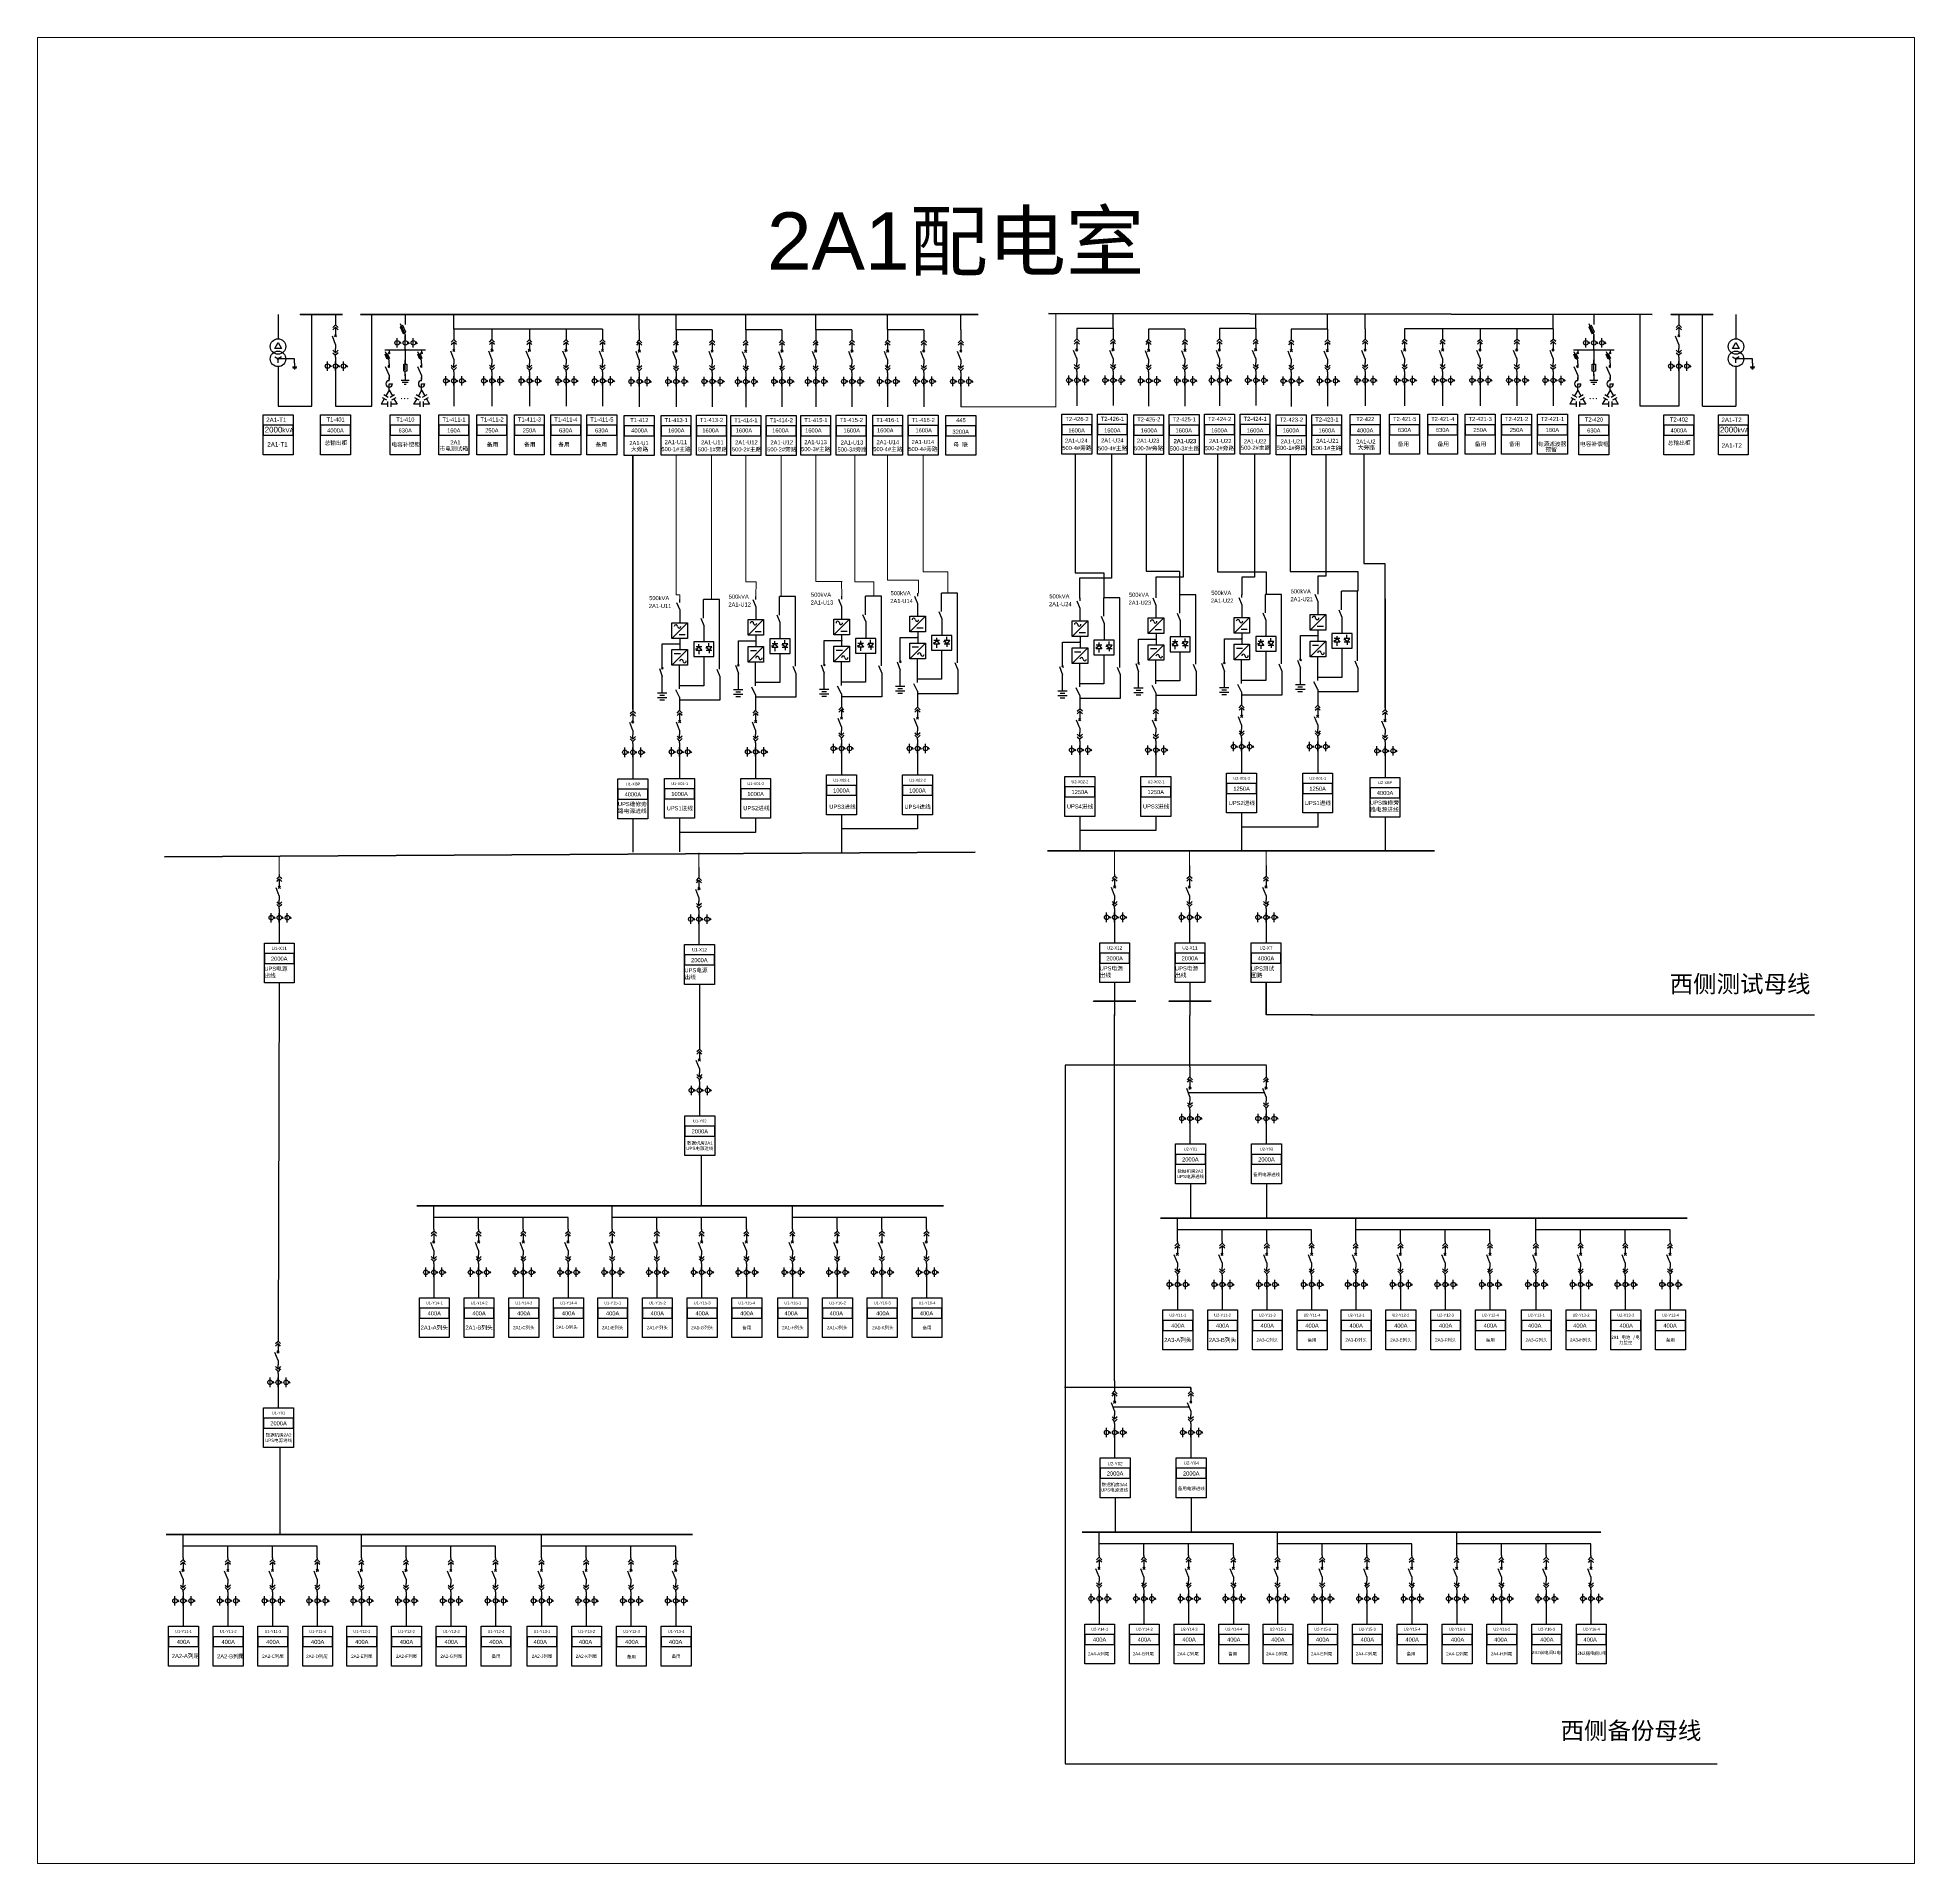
# Model space of a CAD drawing. Header units: millimetres. Extents: x -3460 to -460, y 6070 to 9130.
# Drawn here: x -2620 to -2292.7, y 7350 to 7668.4 of the extents above; entities that cross this region are included whole.
import ezdxf
from ezdxf.enums import TextEntityAlignment as Align

# ---------------------------------------------------------------- set-up
doc = ezdxf.new("R2010")
doc.units = ezdxf.units.MM
doc.header["$LTSCALE"] = 1000
doc.header["$MEASUREMENT"] = 0
for name, pattern in [('CENTER', [2, 1.25, -0.25, 0.25, -0.25]), ('CONTINOUS', [0]), ('DASHED', [0.75, 0.5, -0.25]), ('HIDDEN', [0.375, 0.25, -0.125])]:
    doc.linetypes.add(name, pattern=pattern)
doc.styles.get("Standard").update_dxf_attribs({"font": 'arial.ttf'})

# ---------------------------------------------------------------- blocks, each defined once
blk = doc.blocks.new('DYDQAA05')
at = {"color": 0}
blk.add_lwpolyline([(0, 0), (0, -7)], dxfattribs=at)
blk = doc.blocks.new('DYDQAA03')
at = {"color": 0}
for points in [[(0, 0), (0, -1.5)], [(-2.1, -3.6), (0, -1.5)], [(-2.1, -5.6), (0, -3.5)], [(2.1, -3.6), (0, -1.5)], [(2.1, -5.6), (0, -3.5)], [(0, -3.5), (0, -7)]]:
    blk.add_lwpolyline(points, dxfattribs=at)
blk = doc.blocks.new('DYDQAA09')
at = {"color": 0}
blk.add_lwpolyline([(0, 0), (0, -3.5)], dxfattribs=at)
blk.add_lwpolyline([(0, 0), (0, -3.5)], dxfattribs=at)
blk.add_lwpolyline([(0, 0), (0, -3.5)], dxfattribs=at)
blk.add_lwpolyline([(0, 0), (0, -3.5)], dxfattribs=at)
blk.add_lwpolyline([(0, 0), (0, -3.5)], dxfattribs=at)
blk.add_lwpolyline([(0, 0), (0, -3.5)], dxfattribs=at)
blk.add_lwpolyline([(0, 0), (0, -3.5)], dxfattribs=at)
blk.add_lwpolyline([(0, 0), (0, -3.5)], dxfattribs=at)
blk.add_lwpolyline([(0, 0), (0, -3.5)], dxfattribs=at)
blk = doc.blocks.new('DYDQ0201')
at = {"color": 0}
for points in [[(0.9, -0.9), (-0.9, 0.9)], [(-0.9, -0.9), (0.9, 0.9)], [(0, -7), (-2.6, -0.4)]]:
    blk.add_lwpolyline(points, dxfattribs=at)
blk = doc.blocks.new('DYDQAA04')
at = {"color": 0}
for points in [[(0, -3.5), (0, 0)], [(-2.1, -1.4), (0, -3.5)], [(-2.1, -3.4), (0, -5.5)], [(2.1, -1.4), (0, -3.5)], [(2.1, -3.4), (0, -5.5)], [(0, -7), (0, -5.5)]]:
    blk.add_lwpolyline(points, dxfattribs=at)
blk = doc.blocks.new('A$C03DD39B5')
for p, q in [((417, 475), (283, 392)), ((417, 422), (283, 339)), ((350, 333), (350, 467))]:
    blk.add_line(p, q)
blk.add_lwpolyline([(700, 167), (0, 167)])
blk.add_circle((350, 167), 167)
blk = doc.blocks.new('$element$00000530')
for points in [[(-0.29, -0.34), (-0.14, -0.27), (0.02, -0.62), (-0.14, -0.69), (-0.29, -0.34)], [(0, -1), (0, -0.78), (-0.28, -0.15)], [(-0.05, -0.18), (0.05, -0.18)], [(0, 0), (0, -0.18)]]:
    blk.add_lwpolyline(points)
blk.add_circle((0, -0.23), 0.05)
at = {"flags": 9}
blk.add_attdef('S', (0, 0), '', height=0.00000667, dxfattribs=at)
blk = doc.blocks.new('M_M4')
blk.add_line((-0.25, -0.2), (0, -0.75))
for points in [[(0, 0), (0, -0.25)], [(0, -0.75), (0, -1)]]:
    blk.add_lwpolyline(points)
blk.add_arc((-0.01, -0.19), 0.0589, 81.8699, 278.1301)
at = {"width": 0.8, "flags": 9}
blk.add_attdef('S', (0.25, -0.5), '', height=0.2, dxfattribs=at)
blk = doc.blocks.new('M_M23')
for p, q in [((0, -0.5), (-0.25, -0.5)), ((0, -0.25), (0, -0.5))]:
    blk.add_line(p, q)
for points in [[(0, 0), (0, -0.25)], [(0, -0.75), (0, -1)]]:
    blk.add_lwpolyline(points)
blk.add_arc((0, -0.5), 0.25, 270, 180)
at = {"width": 0.8, "flags": 9}
blk.add_attdef('S', (0.25, -0.5), '', height=0.2, dxfattribs=at)
blk = doc.blocks.new('M_M44IVD')
for points in [[(0, 0), (-0.2, -0.35)], [(0, 0), (0.2, -0.35)], [(-0.3, -0.52), (-0.5, -0.87)], [(-0.1, -0.87), (-0.5, -0.87)], [(-0.44, -0.44), (-0.16, -0.6)], [(-0.34, -0.26), (-0.06, -0.43)], [(-0.1, -0.7), (-0.1, -1.03)], [(0.06, -0.43), (0.34, -0.26)], [(0.1, -0.7), (0.1, -1.03)], [(0.5, -0.87), (0.1, -0.87)], [(0.16, -0.6), (0.44, -0.44)], [(0.3, -0.52), (0.5, -0.87)]]:
    blk.add_lwpolyline(points)
at = {"width": 0.8, "flags": 9}
blk.add_attdef('S', (0.25, -0.5), '', height=0.2, dxfattribs=at)
blk = doc.blocks.new('M_M17')
for p, q in [((-0.1, -0.72), (-0.1, -0.28)), ((-0.1, -0.28), (0.1, -0.28)), ((0.1, -0.72), (-0.1, -0.72)), ((0, -0.38), (0, -0.72)), ((0.1, -0.28), (0.1, -0.72))]:
    blk.add_line(p, q)
for points in [[(0, 0), (0, -0.28)], [(0, -0.72), (0, -1)]]:
    blk.add_lwpolyline(points)
for points in [[(-0.03, -0.57), (0.03, -0.57), (0, -0.37), (0.03, -0.57)], [(0, -0.37), (-0.03, -0.57), (0.03, -0.57), (0, -0.37)]]:
    blk.add_solid(points)
at = {"width": 0.8, "flags": 9}
blk.add_attdef('S', (0.25, -0.5), '', height=0.2, dxfattribs=at)
blk = doc.blocks.new('M_M24')
for p, q in [((-0.25, -0.375), (0.25, -0.375)), ((-0.1875, -0.5), (0.1875, -0.5)), ((-0.0625, -0.625), (0.0625, -0.625))]:
    blk.add_line(p, q)
blk.add_lwpolyline([(0, 0), (0, -0.375)])
at = {"width": 0.8, "flags": 9}
blk.add_attdef('S', (0.25, -0.5), '', height=0.2, dxfattribs=at)

msp = doc.modelspace()

# ---------------------------------------------------------------- linework, layer by layer
at = {"color": 0}
for p, q in [((-2578.06, 7620.11, -24036.89), (-2578.06, 7615.87, -28647.84)), ((-2572.2, 7604.09, -28647.84), (-2572.2, 7620.11, -26862.45)), ((-2578.64, 7614.17, -28647.84), (-2578.06, 7615.19, -28647.84)), ((-2578.64, 7614.17, -28647.84), (-2578.06, 7615.19, -28647.84)), ((-2577.47, 7614.17, -28647.84), (-2578.64, 7614.17, -28647.84)), ((-2578.64, 7612.69, -28647.84), (-2578.06, 7612.35, -28647.84)), ((-2578.07, 7612.45, -28647.84), (-2578.16, 7612.36, -28647.84)), ((-2578.02, 7612.44, -28647.84), (-2578.15, 7612.31, -28647.84)), ((-2578.1, 7612.44, -28647.84), (-2578.15, 7612.39, -28647.84)), ((-2578.01, 7612.44, -28647.84), (-2578.14, 7612.3, -28647.84)), ((-2577.98, 7612.41, -28647.84), (-2578.12, 7612.27, -28647.84)), ((-2577.97, 7612.4, -28647.84), (-2578.11, 7612.26, -28647.84)), ((-2577.96, 7612.37, -28647.84), (-2578.07, 7612.25, -28647.84)), ((-2578.06, 7615.19, -28647.84), (-2577.47, 7614.17, -28647.84)), ((-2577.47, 7612.69, -28647.84), (-2578.06, 7612.35, -28647.84)), ((-2578.06, 7611.67, -28647.84), (-2578.06, 7612.35, -28647.84)), ((-2575.17, 7612.35, -28647.84), (-2578.06, 7612.35, -28647.84)), ((-2577.95, 7612.34, -28647.84), (-2578.05, 7612.25, -28647.84)), ((-2578.06, 7610.99, -28647.84), (-2578.06, 7604.09, -28647.84)), ((-2575.57, 7610.99, -28647.84), (-2574.76, 7610.99, -28647.84)), ((-2575.47, 7610.79, -28647.84), (-2574.86, 7610.79, -28647.84)), ((-2575.27, 7610.59, -28647.84), (-2575.07, 7610.59, -28647.84)), ((-2578.06, 7604.09, -28647.84), (-2572.2, 7604.09, -28647.84))]:
    msp.add_line(p, q, dxfattribs=at)
for p, q in [((-2561.74, 7604.09, -26862.45), (-2561.74, 7620.11, -26862.45)), ((-2547.41, 7617.53, -28245.68), (-2547.41, 7620.11, -26862.4)), ((-2515.08, 7617.42, -8892.42), (-2515.08, 7620, -7509.14)), ((-2508.67, 7617.42, -9584.06), (-2508.67, 7620, -8200.78)), ((-2496.52, 7617.4, -8892.42), (-2496.52, 7619.98, -7509.14)), ((-2484.31, 7617.42, -8198.05), (-2484.31, 7620, -6814.77)), ((-2471.82, 7617.46, -2769.3), (-2471.82, 7620.04, -1386.01)), ((-2459.02, 7617.42, -8892.42), (-2459.02, 7620, -7509.14)), ((-2432.47, 7617.63, -8200.78), (-2432.47, 7620.2, -6817.5)), ((-2407.59, 7617.63, -8200.78), (-2407.59, 7620.2, -6817.5)), ((-2395.08, 7617.51, -8200.78), (-2395.08, 7620.09, -6817.5)), ((-2388.52, 7617.6, -9397.48), (-2388.52, 7620.18, -8014.2)), ((-2355.72, 7617.62, -8892.37), (-2355.72, 7620.2, -7509.09)), ((-2340.58, 7604.09, -26862.5), (-2340.58, 7620.11, -26862.5)), ((-2329.72, 7604.09, -28647.89), (-2329.72, 7620.11, -26862.5)), ((-2323.86, 7620.11, -24036.94), (-2323.86, 7615.87, -28647.89)), ((-2521.49, 7617.53, -28245.73), (-2547.41, 7617.53, -28245.73)), ((-2502.36, 7617.42, -9584.06), (-2508.67, 7617.42, -9584.06)), ((-2490.2, 7617.4, -8892.42), (-2496.52, 7617.4, -8892.42)), ((-2477.99, 7617.42, -8198.05), (-2484.31, 7617.42, -8198.05)), ((-2465.46, 7617.44, -14321.17), (-2471.78, 7617.44, -14321.17)), ((-2432.47, 7617.63, -8892.42), (-2438.79, 7617.63, -8892.42)), ((-2419.94, 7617.55, -8892.42), (-2426.26, 7617.55, -8892.42)), ((-2407.59, 7617.63, -8892.42), (-2413.9, 7617.63, -8892.42)), ((-2395.08, 7617.51, -8892.42), (-2401.39, 7617.51, -8892.42)), ((-2355.72, 7617.62, -8892.42), (-2381.64, 7617.62, -8892.42)), ((-2558.69, 7613.91, -26862.45), (-2558.69, 7613.51, -26862.45)), ((-2555.88, 7614.01, -26862.45), (-2555.88, 7614.34, -26862.45)), ((-2351.44, 7613.91, -27836.81), (-2351.44, 7613.51, -27836.81)), ((-2348.63, 7614.01, -27836.81), (-2348.63, 7614.34, -27836.81)), ((-2324.45, 7614.17, -28647.89), (-2323.86, 7615.19, -28647.89)), ((-2324.45, 7614.17, -28647.89), (-2323.86, 7615.19, -28647.89)), ((-2323.27, 7614.17, -28647.89), (-2324.45, 7614.17, -28647.89)), ((-2324.45, 7612.69, -28647.89), (-2323.86, 7612.35, -28647.89)), ((-2323.87, 7612.45, -28647.89), (-2323.96, 7612.36, -28647.89)), ((-2323.83, 7612.44, -28647.89), (-2323.96, 7612.31, -28647.89)), ((-2323.81, 7612.44, -28647.89), (-2323.95, 7612.3, -28647.89)), ((-2323.9, 7612.44, -28647.89), (-2323.95, 7612.39, -28647.89)), ((-2323.78, 7612.41, -28647.89), (-2323.93, 7612.27, -28647.89)), ((-2323.77, 7612.4, -28647.89), (-2323.91, 7612.26, -28647.89)), ((-2323.76, 7612.37, -28647.89), (-2323.88, 7612.25, -28647.89)), ((-2323.86, 7615.19, -28647.89), (-2323.27, 7614.17, -28647.89)), ((-2323.27, 7612.69, -28647.89), (-2323.86, 7612.35, -28647.89)), ((-2323.86, 7611.67, -28647.89), (-2323.86, 7612.35, -28647.89)), ((-2320.97, 7612.35, -28647.89), (-2323.86, 7612.35, -28647.89)), ((-2323.76, 7612.34, -28647.89), (-2323.86, 7612.25, -28647.89)), ((-2568.04, 7611.87, -26862.45), (-2568.04, 7610.23, -26862.45)), ((-2568.04, 7610.23, -26862.45), (-2568.04, 7604.09, -26862.45)), ((-2547.41, 7609.29, -26044.51), (-2547.41, 7607.65, -26044.51)), ((-2540.77, 7609.29, -26044.51), (-2540.77, 7607.65, -26044.51)), ((-2534.24, 7609.29, -26044.51), (-2534.24, 7607.65, -26044.51)), ((-2527.84, 7609.29, -26044.51), (-2527.84, 7607.65, -26044.51)), ((-2521.49, 7609.29, -26044.51), (-2521.49, 7607.65, -26044.51)), ((-2515.08, 7609.18, -6691.2), (-2515.08, 7607.54, -6691.2)), ((-2508.67, 7609.18, -7382.84), (-2508.67, 7607.54, -7382.84)), ((-2502.36, 7609.2, -6691.2), (-2502.36, 7607.56, -6691.2)), ((-2496.52, 7609.16, -6691.2), (-2496.52, 7607.52, -6691.2)), ((-2490.2, 7609.17, -5999.56), (-2490.2, 7607.53, -5999.56)), ((-2484.31, 7609.18, -5996.82), (-2484.31, 7607.54, -5996.82)), ((-2477.99, 7609.2, -5305.18), (-2477.99, 7607.56, -5305.18)), ((-2471.78, 7609.2, -12119.95), (-2471.78, 7607.56, -12119.95)), ((-2465.46, 7609.22, -11428.31), (-2465.46, 7607.58, -11428.31)), ((-2459.02, 7609.18, -6691.2), (-2459.02, 7607.54, -6691.2)), ((-2438.79, 7609.39, -6691.2), (-2438.79, 7607.75, -6691.2)), ((-2432.47, 7609.4, -5999.56), (-2432.47, 7607.76, -5999.56)), ((-2426.26, 7609.31, -6691.2), (-2426.26, 7607.67, -6691.2)), ((-2419.94, 7609.32, -5999.56), (-2419.94, 7607.68, -5999.56)), ((-2413.9, 7609.39, -6691.2), (-2413.9, 7607.75, -6691.2)), ((-2407.59, 7609.4, -5999.56), (-2407.59, 7607.76, -5999.56)), ((-2401.39, 7609.27, -6691.2), (-2401.39, 7607.63, -6691.2)), ((-2395.08, 7609.28, -5999.56), (-2395.08, 7607.64, -5999.56)), ((-2388.52, 7609.36, -7196.26), (-2388.52, 7607.72, -7196.26)), ((-2381.64, 7609.38, -6691.2), (-2381.64, 7607.74, -6691.2)), ((-2375, 7609.38, -6691.2), (-2375, 7607.74, -6691.2)), ((-2368.47, 7609.38, -6691.2), (-2368.47, 7607.74, -6691.2)), ((-2362.07, 7609.38, -6691.2), (-2362.07, 7607.74, -6691.2)), ((-2355.72, 7609.38, -6691.2), (-2355.72, 7607.74, -6691.2)), ((-2333.82, 7611.87, -26862.5), (-2333.82, 7610.23, -26862.5)), ((-2333.82, 7610.23, -26862.5), (-2333.82, 7604.09, -26862.5)), ((-2323.86, 7610.99, -28647.89), (-2323.86, 7604.09, -28647.89)), ((-2321.38, 7610.99, -28647.89), (-2320.57, 7610.99, -28647.89)), ((-2321.28, 7610.79, -28647.89), (-2320.67, 7610.79, -28647.89)), ((-2321.07, 7610.59, -28647.89), (-2320.87, 7610.59, -28647.89)), ((-2547.41, 7607.65, -26044.51), (-2547.41, 7604.09, -26044.51)), ((-2540.77, 7607.65, -26044.51), (-2540.77, 7604.09, -26044.51)), ((-2534.24, 7607.65, -26044.51), (-2534.24, 7604.09, -26044.51)), ((-2527.84, 7607.65, -26044.51), (-2527.84, 7604.09, -26044.51)), ((-2521.49, 7607.65, -26044.51), (-2521.49, 7604.09, -26044.51)), ((-2515.08, 7607.54, -6691.2), (-2515.08, 7603.98, -6691.2)), ((-2508.67, 7607.54, -7382.84), (-2508.67, 7603.98, -7382.84)), ((-2502.36, 7607.56, -6691.2), (-2502.36, 7603.99, -6691.2)), ((-2496.52, 7607.52, -6691.2), (-2496.52, 7603.95, -6691.2)), ((-2490.2, 7607.53, -5999.56), (-2490.2, 7603.97, -5999.56)), ((-2484.31, 7607.54, -5996.82), (-2484.31, 7603.98, -5996.82)), ((-2477.99, 7607.56, -5305.18), (-2477.99, 7603.99, -5305.18)), ((-2471.78, 7607.56, -12119.95), (-2471.78, 7603.99, -12119.95)), ((-2465.46, 7607.58, -11428.31), (-2465.46, 7604.01, -11428.31)), ((-2459.02, 7607.54, -6691.2), (-2459.02, 7603.98, -6691.2)), ((-2438.79, 7607.75, -6691.2), (-2438.79, 7604.18, -6691.2)), ((-2432.47, 7607.76, -5999.56), (-2432.47, 7604.2, -5999.56)), ((-2426.26, 7607.67, -6691.2), (-2426.26, 7604.1, -6691.2)), ((-2419.94, 7607.68, -5999.56), (-2419.94, 7604.12, -5999.56)), ((-2413.9, 7607.75, -6691.2), (-2413.9, 7604.18, -6691.2)), ((-2407.59, 7607.76, -5999.56), (-2407.59, 7604.2, -5999.56)), ((-2401.39, 7607.63, -6691.2), (-2401.39, 7604.06, -6691.2)), ((-2395.08, 7607.64, -5999.56), (-2395.08, 7604.08, -5999.56)), ((-2388.52, 7607.72, -7196.26), (-2388.52, 7604.16, -7196.26)), ((-2381.64, 7607.74, -6691.2), (-2381.64, 7604.17, -6691.2)), ((-2375, 7607.74, -6691.2), (-2375, 7604.17, -6691.2)), ((-2368.47, 7607.74, -6691.2), (-2368.47, 7604.17, -6691.2)), ((-2362.07, 7607.74, -6691.2), (-2362.07, 7604.17, -6691.2)), ((-2355.72, 7607.74, -6691.2), (-2355.72, 7604.17, -6691.2)), ((-2568.04, 7604.09, -26862.45), (-2561.74, 7604.09, -26862.45)), ((-2333.82, 7604.09, -26862.5), (-2340.58, 7604.09, -26862.5)), ((-2329.72, 7604.09, -28647.89), (-2323.86, 7604.09, -28647.89)), ((-2516.2, 7544.52, -6132.72), (-2516.2, 7542.88, -6132.72)), ((-2508.05, 7544.6, -6132.72), (-2508.05, 7542.96, -6132.72)), ((-2494.79, 7544.6, -6132.72), (-2494.79, 7542.96, -6132.72)), ((-2479.83, 7545.2, -6132.72), (-2479.83, 7543.56, -6132.72)), ((-2479.83, 7543.56, -3931.49), (-2479.83, 7539.81, -6259.02)), ((-2466.57, 7545.2, -6132.72), (-2466.57, 7543.56, -6132.72)), ((-2466.57, 7543.56, -3931.49), (-2466.57, 7539.81, -6290.51)), ((-2438.27, 7544.92, -6132.72), (-2438.27, 7543.28, -6132.72)), ((-2425.01, 7544.92, -6132.72), (-2425.01, 7543.28, -6132.72)), ((-2410.05, 7545.52, -6132.72), (-2410.05, 7543.88, -6132.72)), ((-2410.05, 7543.88, -3931.49), (-2410.05, 7540.13, -6259.02)), ((-2396.79, 7545.52, -6132.72), (-2396.79, 7543.88, -6132.72)), ((-2396.79, 7543.88, -3931.49), (-2396.79, 7540.13, -6290.51)), ((-2385.04, 7544.77, -6132.72), (-2385.04, 7543.13, -6132.72)), ((-2516.2, 7542.88, -3931.49), (-2516.2, 7539.13, -6291.53)), ((-2508.05, 7542.96, -3931.49), (-2508.05, 7539.21, -6259.02)), ((-2494.79, 7542.96, -3931.49), (-2494.79, 7539.21, -6290.51)), ((-2438.27, 7543.28, -3931.49), (-2438.27, 7539.53, -6259.02)), ((-2425.01, 7543.28, -3931.49), (-2425.01, 7539.53, -6290.51)), ((-2385.04, 7543.13, -3931.49), (-2385.04, 7539.38, -6291.53)), ((-2516.2, 7532.18, -6259.02), (-2516.2, 7526.32, -6259.02)), ((-2508.05, 7532.26, -6259.02), (-2508.05, 7526.4, -6259.02)), ((-2494.79, 7532.26, -6259.02), (-2494.79, 7529.78, -6259.02)), ((-2479.83, 7532.85, -6259.02), (-2479.83, 7526.28, -6259.02)), ((-2466.57, 7532.85, -6259.02), (-2466.57, 7530.38, -6259.02)), ((-2438.27, 7532.58, -6259.02), (-2438.27, 7526.72, -6259.02)), ((-2425.01, 7532.58, -6259.02), (-2425.01, 7530.11, -6259.02)), ((-2410.05, 7533.17, -6259.02), (-2410.05, 7526.6, -6259.02)), ((-2396.79, 7530.7, -6259.02), (-2410.05, 7530.7, -6259.02)), ((-2396.79, 7533.17, -6259.02), (-2396.79, 7530.7, -6259.02)), ((-2385.04, 7532.43, -6259.02), (-2385.04, 7526.57, -6259.02)), ((-2494.79, 7529.78, -6259.02), (-2508.05, 7529.78, -6259.02)), ((-2466.57, 7530.38, -6259.02), (-2479.83, 7530.38, -6259.02)), ((-2425.01, 7530.11, -6259.02), (-2438.27, 7530.11, -6259.02)), ((-2577.85, 7515.69, 1509.58), (-2577.85, 7514.05, 1509.58)), ((-2577.85, 7514.05, 1509.58), (-2577.85, 7510.48, 1509.58)), ((-2504.68, 7515.43, -5850.05), (-2504.68, 7513.79, -5850.05)), ((-2432.2, 7515.75, -5850.05), (-2432.2, 7514.11, -5850.05)), ((-2432.2, 7514.11, -5850.05), (-2432.2, 7510.55, -5850.05)), ((-2419.14, 7515.75, -5850.05), (-2419.14, 7514.11, -5850.05)), ((-2419.14, 7514.11, -5850.05), (-2419.14, 7510.55, -5850.05)), ((-2405.8, 7515.75, -5850.05), (-2405.8, 7514.11, -5850.05)), ((-2405.8, 7514.11, -5850.05), (-2405.8, 7510.55, -5850.05)), ((-2504.68, 7513.79, -5850.05), (-2504.68, 7510.23, -5850.05)), ((-2577.85, 7503.53, 1509.58), (-2578.06, 7441.42, -2201.22)), ((-2504.6, 7503.27, -5881.53), (-2504.6, 7492.17, -9108.02)), ((-2432.2, 7503.59, -5850.05), (-2432.2, 7497.87, -5850.05)), ((-2419.06, 7503.59, -5881.53), (-2419.06, 7497.87, -5881.53)), ((-2432.2, 7434.16, -10156.33), (-2432.2, 7498.04, -8773.05)), ((-2419.06, 7488.92, -9799.66), (-2419.06, 7497.87, -8416.38)), ((-2504.6, 7485.58, -6906.79), (-2504.6, 7483.94, -6906.79)), ((-2504.6, 7483.94, -6906.79), (-2504.6, 7480.37, -6906.79)), ((-2419.06, 7480.68, -7598.43), (-2419.06, 7479.04, -7598.43)), ((-2419.06, 7479.04, -7598.43), (-2419.06, 7475.47, -7598.43)), ((-2504.28, 7473.42, -6938.28), (-2504.28, 7464.67, -7158.37)), ((-2418.98, 7468.52, -7629.92), (-2418.98, 7462.53, -7158.37)), ((-2550.89, 7460.6, -8541.65), (-2550.89, 7464.67, -7158.37)), ((-2543.1, 7462.64, -7158.37), (-2550.89, 7462.64, -7850.01)), ((-2543.1, 7460.6, -7158.37), (-2543.1, 7462.64, -7158.37)), ((-2535.3, 7462.64, -6466.73), (-2543.1, 7462.64, -7158.37)), ((-2535.3, 7460.6, -6466.73), (-2535.3, 7462.64, -6466.73)), ((-2527.5, 7462.64, -5775.09), (-2535.3, 7462.64, -6466.73)), ((-2527.5, 7460.6, -5775.09), (-2527.5, 7462.64, -5775.09)), ((-2519.8, 7460.6, -8541.65), (-2519.8, 7464.67, -7158.37)), ((-2512.01, 7462.64, -7158.37), (-2519.8, 7462.64, -7850.01)), ((-2512.01, 7460.6, -7158.37), (-2512.01, 7462.64, -7158.37)), ((-2504.21, 7462.64, -6466.73), (-2512.01, 7462.64, -7158.37)), ((-2504.21, 7460.6, -6466.73), (-2504.21, 7462.64, -6466.73)), ((-2496.41, 7462.64, -5775.09), (-2504.21, 7462.64, -6466.73)), ((-2496.41, 7460.6, -5775.09), (-2496.41, 7462.64, -5775.09)), ((-2488.39, 7460.6, -8541.65), (-2488.39, 7464.67, -7158.37)), ((-2480.59, 7462.64, -7158.37), (-2488.39, 7462.64, -7850.01)), ((-2480.59, 7460.6, -7158.37), (-2480.59, 7462.64, -7158.37)), ((-2472.79, 7462.64, -6466.73), (-2480.59, 7462.64, -7158.37)), ((-2472.79, 7460.6, -6466.73), (-2472.79, 7462.64, -6466.73)), ((-2464.99, 7462.64, -5775.09), (-2472.79, 7462.64, -6466.73)), ((-2464.99, 7460.6, -5775.09), (-2464.99, 7462.64, -5775.09)), ((-2421.25, 7458.46, -8541.65), (-2421.25, 7462.53, -7158.37)), ((-2390.16, 7458.46, -8541.65), (-2390.16, 7462.53, -7158.37)), ((-2358.75, 7458.46, -8541.65), (-2358.75, 7462.53, -7158.37)), ((-2413.45, 7460.5, -7158.37), (-2421.25, 7460.5, -7850.01)), ((-2413.45, 7458.46, -7158.37), (-2413.45, 7460.5, -7158.37)), ((-2405.65, 7460.5, -6466.73), (-2413.45, 7460.5, -7158.37)), ((-2405.65, 7458.46, -6466.73), (-2405.65, 7460.5, -6466.73)), ((-2397.85, 7460.5, -5775.09), (-2405.65, 7460.5, -6466.73)), ((-2397.85, 7458.46, -5775.09), (-2397.85, 7460.5, -5775.09)), ((-2382.36, 7460.5, -7158.37), (-2390.16, 7460.5, -7850.01)), ((-2382.36, 7458.46, -7158.37), (-2382.36, 7460.5, -7158.37)), ((-2374.56, 7460.5, -6466.73), (-2382.36, 7460.5, -7158.37)), ((-2374.56, 7458.46, -6466.73), (-2374.56, 7460.5, -6466.73)), ((-2366.76, 7460.5, -5775.09), (-2374.56, 7460.5, -6466.73)), ((-2366.76, 7458.46, -5775.09), (-2366.76, 7460.5, -5775.09)), ((-2350.95, 7460.5, -7158.37), (-2358.75, 7460.5, -7850.01)), ((-2350.95, 7458.46, -7158.37), (-2350.95, 7460.5, -7158.37)), ((-2343.15, 7460.5, -6466.73), (-2350.95, 7460.5, -7158.37)), ((-2343.15, 7458.46, -6466.73), (-2343.15, 7460.5, -6466.73)), ((-2335.35, 7460.5, -5775.09), (-2343.15, 7460.5, -6466.73)), ((-2335.35, 7458.46, -5775.09), (-2335.35, 7460.5, -5775.09)), ((-2550.89, 7453.85, -6340.43), (-2550.89, 7452.21, -6340.43)), ((-2550.89, 7452.21, -6340.43), (-2550.89, 7448.65, -6340.43)), ((-2543.1, 7453.85, -4957.15), (-2543.1, 7452.21, -4957.15)), ((-2543.1, 7452.21, -4957.15), (-2543.1, 7448.65, -4957.15)), ((-2535.3, 7453.85, -4265.51), (-2535.3, 7452.21, -4265.51)), ((-2535.3, 7452.21, -4265.51), (-2535.3, 7448.65, -4265.51)), ((-2527.5, 7453.85, -3573.87), (-2527.5, 7452.21, -3573.87)), ((-2527.5, 7452.21, -3573.87), (-2527.5, 7448.65, -3573.87)), ((-2519.8, 7453.85, -6340.43), (-2519.8, 7452.21, -6340.43)), ((-2519.8, 7452.21, -6340.43), (-2519.8, 7448.65, -6340.43)), ((-2512.01, 7453.85, -4957.15), (-2512.01, 7452.21, -4957.15)), ((-2512.01, 7452.21, -4957.15), (-2512.01, 7448.65, -4957.15)), ((-2504.21, 7453.85, -4265.51), (-2504.21, 7452.21, -4265.51)), ((-2504.21, 7452.21, -4265.51), (-2504.21, 7448.65, -4265.51)), ((-2496.41, 7453.85, -3573.87), (-2496.41, 7452.21, -3573.87)), ((-2496.41, 7452.21, -3573.87), (-2496.41, 7448.65, -3573.87)), ((-2488.39, 7453.85, -6340.43), (-2488.39, 7452.21, -6340.43)), ((-2488.39, 7452.21, -6340.43), (-2488.39, 7448.65, -6340.43)), ((-2480.59, 7453.85, -4957.15), (-2480.59, 7452.21, -4957.15)), ((-2480.59, 7452.21, -4957.15), (-2480.59, 7448.65, -4957.15)), ((-2472.79, 7453.85, -4265.51), (-2472.79, 7452.21, -4265.51)), ((-2472.79, 7452.21, -4265.51), (-2472.79, 7448.65, -4265.51)), ((-2464.99, 7453.85, -3573.87), (-2464.99, 7452.21, -3573.87)), ((-2464.99, 7452.21, -3573.87), (-2464.99, 7448.65, -3573.87)), ((-2421.25, 7451.71, -6340.43), (-2421.25, 7450.07, -6340.43)), ((-2421.25, 7450.07, -6340.43), (-2421.25, 7446.51, -6340.43)), ((-2413.45, 7451.71, -4957.15), (-2413.45, 7450.07, -4957.15)), ((-2413.45, 7450.07, -4957.15), (-2413.45, 7446.51, -4957.15)), ((-2405.65, 7451.71, -4265.51), (-2405.65, 7450.07, -4265.51)), ((-2405.65, 7450.07, -4265.51), (-2405.65, 7446.51, -4265.51)), ((-2397.85, 7451.71, -3573.87), (-2397.85, 7450.07, -3573.87)), ((-2397.85, 7450.07, -3573.87), (-2397.85, 7446.51, -3573.87)), ((-2390.16, 7451.71, -6340.43), (-2390.16, 7450.07, -6340.43)), ((-2390.16, 7450.07, -6340.43), (-2390.16, 7446.51, -6340.43)), ((-2382.36, 7451.71, -4957.15), (-2382.36, 7450.07, -4957.15)), ((-2382.36, 7450.07, -4957.15), (-2382.36, 7446.51, -4957.15)), ((-2374.56, 7451.71, -4265.51), (-2374.56, 7450.07, -4265.51)), ((-2374.56, 7450.07, -4265.51), (-2374.56, 7446.51, -4265.51)), ((-2366.76, 7451.71, -3573.87), (-2366.76, 7450.07, -3573.87)), ((-2366.76, 7450.07, -3573.87), (-2366.76, 7446.51, -3573.87)), ((-2358.75, 7451.71, -6340.43), (-2358.75, 7450.07, -6340.43)), ((-2358.75, 7450.07, -6340.43), (-2358.75, 7446.51, -6340.43)), ((-2350.95, 7451.71, -4957.15), (-2350.95, 7450.07, -4957.15)), ((-2350.95, 7450.07, -4957.15), (-2350.95, 7446.51, -4957.15)), ((-2343.15, 7451.71, -4265.51), (-2343.15, 7450.07, -4265.51)), ((-2343.15, 7450.07, -4265.51), (-2343.15, 7446.51, -4265.51)), ((-2335.35, 7451.71, -3573.87), (-2335.35, 7450.07, -3573.87)), ((-2335.35, 7450.07, -3573.87), (-2335.35, 7446.51, -3573.87)), ((-2578.06, 7434.67), (-2578.06, 7433.03)), ((-2578.06, 7433.03), (-2578.06, 7429.46)), ((-2432.2, 7425.92, -7955.11), (-2432.2, 7424.28, -7955.11)), ((-2577.74, 7422.51, -31.49), (-2577.74, 7407.38, -3553.02)), ((-2432.2, 7424.28, -7955.11), (-2432.2, 7420.71, -7955.11)), ((-2432.12, 7413.76, -7986.59), (-2432.12, 7407.78, -7515.05)), ((-2594.63, 7403.31, -4936.3), (-2594.63, 7407.38, -3553.02)), ((-2563.54, 7403.31, -4936.3), (-2563.54, 7407.38, -3553.02)), ((-2532.13, 7403.31, -4936.3), (-2532.13, 7407.38, -3553.02)), ((-2434.89, 7403.71, -8898.33), (-2434.89, 7407.78, -7515.05)), ((-2403.8, 7403.71, -8898.33), (-2403.8, 7407.78, -7515.05)), ((-2372.55, 7403.7, -8899.17), (-2372.55, 7407.77, -7515.89)), ((-2586.83, 7405.35, -3553.02), (-2594.63, 7405.35, -4244.66)), ((-2586.83, 7403.31, -3553.02), (-2586.83, 7405.35, -3553.02)), ((-2579.03, 7405.35, -2861.37), (-2586.83, 7405.35, -3553.02)), ((-2579.03, 7403.31, -2861.37), (-2579.03, 7405.35, -2861.37)), ((-2571.23, 7405.35, -2169.73), (-2579.03, 7405.35, -2861.37)), ((-2571.23, 7403.31, -2169.73), (-2571.23, 7405.35, -2169.73)), ((-2555.74, 7405.35, -3553.02), (-2563.54, 7405.35, -4244.66)), ((-2555.74, 7403.31, -3553.02), (-2555.74, 7405.35, -3553.02)), ((-2547.94, 7405.35, -2861.37), (-2555.74, 7405.35, -3553.02)), ((-2547.94, 7403.31, -2861.37), (-2547.94, 7405.35, -2861.37)), ((-2540.15, 7405.35, -2169.73), (-2547.94, 7405.35, -2861.37)), ((-2540.15, 7403.31, -2169.73), (-2540.15, 7405.35, -2169.73)), ((-2524.33, 7405.35, -3553.02), (-2532.13, 7405.35, -4244.66)), ((-2524.33, 7403.31, -3553.02), (-2524.33, 7405.35, -3553.02)), ((-2516.53, 7405.35, -2861.37), (-2524.33, 7405.35, -3553.02)), ((-2516.53, 7403.31, -2861.37), (-2516.53, 7405.35, -2861.37)), ((-2508.73, 7405.35, -2169.73), (-2516.53, 7405.35, -2861.37)), ((-2508.73, 7403.31, -2169.73), (-2508.73, 7405.35, -2169.73)), ((-2427.09, 7405.74, -7515.05), (-2434.89, 7405.74, -8206.69)), ((-2427.09, 7403.71, -7515.05), (-2427.09, 7405.74, -7515.05)), ((-2419.29, 7405.74, -6823.4), (-2427.09, 7405.74, -7515.05)), ((-2419.29, 7403.71, -6823.4), (-2419.29, 7405.74, -6823.4)), ((-2411.49, 7405.74, -6131.76), (-2419.29, 7405.74, -6823.4)), ((-2411.49, 7403.71, -6131.76), (-2411.49, 7405.74, -6131.76)), ((-2396, 7405.74, -7515.05), (-2403.8, 7405.74, -8206.69)), ((-2396, 7403.71, -7515.05), (-2396, 7405.74, -7515.05)), ((-2388.2, 7405.74, -6823.4), (-2396, 7405.74, -7515.05)), ((-2388.2, 7403.71, -6823.4), (-2388.2, 7405.74, -6823.4)), ((-2380.4, 7405.74, -6131.76), (-2388.2, 7405.74, -6823.4)), ((-2380.4, 7403.71, -6131.76), (-2380.4, 7405.74, -6131.76)), ((-2364.75, 7405.74, -7515.89), (-2372.55, 7405.74, -8207.53)), ((-2364.75, 7403.7, -7515.89), (-2364.75, 7405.74, -7515.89)), ((-2356.95, 7405.74, -6824.25), (-2364.75, 7405.74, -7515.89)), ((-2356.95, 7403.7, -6824.25), (-2356.95, 7405.74, -6824.25)), ((-2349.15, 7405.74, -6132.61), (-2356.95, 7405.74, -6824.25)), ((-2349.15, 7403.7, -6132.61), (-2349.15, 7405.74, -6132.61)), ((-2594.63, 7396.56, -2735.07), (-2594.63, 7394.92, -2735.07)), ((-2586.83, 7396.56, -1351.79), (-2586.83, 7394.92, -1351.79)), ((-2579.03, 7396.56, -660.15), (-2579.03, 7394.92, -660.15)), ((-2571.23, 7396.56, 31.49), (-2571.23, 7394.92, 31.49)), ((-2563.54, 7396.56, -2735.07), (-2563.54, 7394.92, -2735.07)), ((-2555.74, 7396.56, -1351.79), (-2555.74, 7394.92, -1351.79)), ((-2547.94, 7396.56, -660.15), (-2547.94, 7394.92, -660.15)), ((-2540.15, 7396.56, 31.49), (-2540.15, 7394.92, 31.49)), ((-2532.13, 7396.56, -2735.07), (-2532.13, 7394.92, -2735.07)), ((-2524.33, 7396.56, -1351.79), (-2524.33, 7394.92, -1351.79)), ((-2516.53, 7396.56, -660.15), (-2516.53, 7394.92, -660.15)), ((-2508.73, 7396.56, 31.49), (-2508.73, 7394.92, 31.49)), ((-2434.89, 7396.96, -6697.1), (-2434.89, 7395.32, -6697.1)), ((-2427.09, 7396.96, -5313.82), (-2427.09, 7395.32, -5313.82)), ((-2419.29, 7396.96, -4622.18), (-2419.29, 7395.32, -4622.18)), ((-2411.49, 7396.96, -3930.54), (-2411.49, 7395.32, -3930.54)), ((-2403.8, 7396.96, -6697.1), (-2403.8, 7395.32, -6697.1)), ((-2396, 7396.96, -5313.82), (-2396, 7395.32, -5313.82)), ((-2388.2, 7396.96, -4622.18), (-2388.2, 7395.32, -4622.18)), ((-2380.4, 7396.96, -3930.54), (-2380.4, 7395.32, -3930.54)), ((-2372.55, 7396.95, -6697.95), (-2372.55, 7395.31, -6697.95)), ((-2364.75, 7396.95, -5314.67), (-2364.75, 7395.31, -5314.67)), ((-2356.95, 7396.95, -4623.03), (-2356.95, 7395.31, -4623.03)), ((-2349.15, 7396.95, -3931.39), (-2349.15, 7395.31, -3931.39)), ((-2594.63, 7394.92, -2735.07), (-2594.63, 7391.36, -2735.07)), ((-2586.83, 7394.92, -1351.79), (-2586.83, 7391.36, -1351.79)), ((-2579.03, 7394.92, -660.15), (-2579.03, 7391.36, -660.15)), ((-2571.23, 7394.92, 31.49), (-2571.23, 7391.36, 31.49)), ((-2563.54, 7394.92, -2735.07), (-2563.54, 7391.36, -2735.07)), ((-2555.74, 7394.92, -1351.79), (-2555.74, 7391.36, -1351.79)), ((-2547.94, 7394.92, -660.15), (-2547.94, 7391.36, -660.15)), ((-2540.15, 7394.92, 31.49), (-2540.15, 7391.36, 31.49)), ((-2532.13, 7394.92, -2735.07), (-2532.13, 7391.36, -2735.07)), ((-2524.33, 7394.92, -1351.79), (-2524.33, 7391.36, -1351.79)), ((-2516.53, 7394.92, -660.15), (-2516.53, 7391.36, -660.15)), ((-2508.73, 7394.92, 31.49), (-2508.73, 7391.36, 31.49)), ((-2434.89, 7395.32, -6697.1), (-2434.89, 7391.75, -6697.1)), ((-2427.09, 7395.32, -5313.82), (-2427.09, 7391.75, -5313.82)), ((-2419.29, 7395.32, -4622.18), (-2419.29, 7391.75, -4622.18)), ((-2411.49, 7395.32, -3930.54), (-2411.49, 7391.75, -3930.54)), ((-2403.8, 7395.32, -6697.1), (-2403.8, 7391.75, -6697.1)), ((-2396, 7395.32, -5313.82), (-2396, 7391.75, -5313.82)), ((-2388.2, 7395.32, -4622.18), (-2388.2, 7391.75, -4622.18)), ((-2380.4, 7395.32, -3930.54), (-2380.4, 7391.75, -3930.54)), ((-2372.55, 7395.31, -6697.95), (-2372.55, 7391.75, -6697.95)), ((-2364.75, 7395.31, -5314.67), (-2364.75, 7391.75, -5314.67)), ((-2356.95, 7395.31, -4623.03), (-2356.95, 7391.75, -4623.03)), ((-2349.15, 7395.31, -3931.39), (-2349.15, 7391.75, -3931.39))]:
    msp.add_line(p, q)
at = {"color": 1, "lineweight": 20}
for p, q in [((-2442.47, 7603.96, -6691.2), (-2442.45, 7620.23, -27680.39)), ((-2459.02, 7603.98, -6691.2), (-2442.49, 7603.99, -6691.2))]:
    msp.add_line(p, q, dxfattribs=at)
at = {"linetype": 'Continuous'}
for p, q in [((-2556.76, 7618.5, -26862.45), (-2555.88, 7616.57, -26862.45)), ((-2555.88, 7616.12, -26862.45), (-2555.88, 7616.41, -26862.45)), ((-2555.88, 7615.65, -26862.45), (-2555.88, 7616.3, -26862.45)), ((-2349.51, 7618.5, -27836.81), (-2348.63, 7616.57, -27836.81)), ((-2348.63, 7616.12, -27836.81), (-2348.63, 7616.41, -27836.81)), ((-2348.63, 7615.65, -27836.81), (-2348.63, 7616.3, -27836.81)), ((-2559.44, 7613.91, -26862.45), (-2552.33, 7613.91, -26862.45)), ((-2555.88, 7613.91, -26862.45), (-2555.88, 7611.45, -26862.45)), ((-2352.19, 7613.91, -27836.81), (-2345.08, 7613.91, -27836.81)), ((-2348.63, 7613.91, -27836.81), (-2348.63, 7611.45, -27836.81))]:
    msp.add_line(p, q, dxfattribs=at)
at = {"color": 0, "linetype": 'CENTER', "ltscale": 0.5}
msp.add_line((-2575.17, 7611.6, -28647.84), (-2575.17, 7612.35, -28647.84), dxfattribs=at)
at = {"linetype": 'CENTER', "ltscale": 0.5}
msp.add_line((-2320.97, 7611.6, -28647.89), (-2320.97, 7612.35, -28647.89), dxfattribs=at)
at = {"color": 5, "lineweight": 35}
for p, q in [((-2516.2, 7595.53, -7509.14), (-2516.2, 7551.27, -8333.94)), ((-2385.04, 7570.54, -8333.94), (-2385.04, 7551.52, -8333.94))]:
    msp.add_line(p, q, dxfattribs=at)
at = {"color": 6, "lineweight": 13, "ltscale": 0.02468, "true_color": 0xff00ff}
for p, q in [((-2508.67, 7595.54, -8200.78), (-2508.67, 7571.2)), ((-2496.52, 7595.51, -7509.14), (-2496.52, 7573.45)), ((-2484.31, 7595.54, -6814.77), (-2484.31, 7573.53)), ((-2471.78, 7595.55, -12937.89), (-2471.78, 7573.77, -12937.89)), ((-2496.52, 7573.45), (-2494.67, 7573.45)), ((-2494.67, 7573.45), (-2494.73, 7570.91, -8333.94)), ((-2484.31, 7573.53), (-2479.71, 7573.53)), ((-2479.81, 7573.53), (-2479.78, 7570.97, -8333.94)), ((-2471.78, 7573.77, -12937.89), (-2466.38, 7573.77, -12937.89)), ((-2466.38, 7573.77, -12937.89), (-2466.38, 7571.51, -12937.89)), ((-2508.67, 7571.2), (-2508, 7571.2)), ((-2508, 7571.2), (-2507.99, 7570.37))]:
    msp.add_line(p, q, dxfattribs=at)
at = {"color": 3, "lineweight": 13, "ltscale": 0.02468, "true_color": 0x00ff00}
for p, q in [((-2502.49, 7595.55, -7509.14), (-2502.49, 7570.37, -7509.14)), ((-2490.34, 7595.53, -6817.5), (-2490.34, 7570.91, -6817.5)), ((-2477.5, 7595.55, -6123.13), (-2477.5, 7573.49, -6123.13)), ((-2465.59, 7595.57, -12246.25), (-2465.59, 7575.25, -12246.25)), ((-2477.5, 7573.49, -6123.13), (-2474.19, 7573.49, -6123.13)), ((-2474.19, 7573.49, -6123.13), (-2474.19, 7570.97, -6123.13)), ((-2465.59, 7575.25, -12246.25), (-2461.28, 7575.25, -12246.25)), ((-2461.28, 7575.25, -12246.25), (-2461.28, 7571.51, -12246.25))]:
    msp.add_line(p, q, dxfattribs=at)
at = {"color": 3}
for p, q in [((-2439.07, 7595.76), (-2439.07, 7575.05)), ((-2426.7, 7595.64), (-2426.7, 7575.32)), ((-2414.23, 7595.73), (-2414.23, 7575.23)), ((-2401.56, 7595.63), (-2401.56, 7575.26)), ((-2439.07, 7575.05), (-2434.06, 7575.05)), ((-2434.05, 7575.05), (-2434.05, 7570.74)), ((-2426.7, 7575.32), (-2420.89, 7575.32)), ((-2420.89, 7575.32), (-2420.89, 7571.27)), ((-2414.23, 7575.23), (-2405.77, 7575.23)), ((-2405.77, 7575.23), (-2405.77, 7571.25)), ((-2401.56, 7575.26), (-2389.76, 7575.26)), ((-2389.76, 7575.26), (-2389.76, 7571.84)), ((-2501.09, 7558.24, -8333.94), (-2501.09, 7570.37, -8333.94)), ((-2487.83, 7558.78, -8333.94), (-2487.83, 7570.91, -8333.94)), ((-2472.87, 7558.84, -8333.94), (-2472.87, 7570.97, -8333.94)), ((-2459.61, 7559.38, -8333.94), (-2459.61, 7571.51, -8333.94)), ((-2431.31, 7558.56, -8333.94), (-2431.31, 7570.69, -8333.94)), ((-2418.05, 7559.1, -8333.94), (-2418.05, 7571.23, -8333.94)), ((-2403.09, 7559.16, -8333.94), (-2403.09, 7571.29, -8333.94)), ((-2389.83, 7559.7, -8333.94), (-2389.83, 7571.83, -8333.94)), ((-2503.85, 7560.44, -8333.94), (-2503.85, 7556.98, -8333.94)), ((-2497.8, 7558.93, -8333.94), (-2497.8, 7560.39, -8333.94)), ((-2490.59, 7560.98, -8333.94), (-2490.59, 7557.52, -8333.94)), ((-2482.84, 7558.99, -8333.94), (-2482.84, 7560.44, -8333.94)), ((-2475.63, 7561.04, -8333.94), (-2475.63, 7557.58, -8333.94)), ((-2469.58, 7559.52, -8333.94), (-2469.58, 7560.98, -8333.94)), ((-2466.57, 7555.95, -8333.94), (-2466.57, 7560.07, -8333.94)), ((-2462.37, 7561.58, -8333.94), (-2462.37, 7558.12, -8333.94)), ((-2441.28, 7558.71, -8333.94), (-2441.28, 7560.17, -8333.94)), ((-2434.07, 7560.76, -8333.94), (-2434.07, 7557.3, -8333.94)), ((-2428.02, 7559.25, -8333.94), (-2428.02, 7560.71, -8333.94)), ((-2420.81, 7561.3, -8333.94), (-2420.81, 7557.84, -8333.94)), ((-2413.06, 7559.31, -8333.94), (-2413.06, 7560.77, -8333.94)), ((-2405.85, 7561.36, -8333.94), (-2405.85, 7557.9, -8333.94)), ((-2399.64, 7559.69, -8333.94), (-2399.94, 7559.98, -8333.94)), ((-2399.66, 7559.99, -8333.94), (-2399.93, 7559.71, -8333.94)), ((-2399.8, 7559.84, -8333.94), (-2399.8, 7561.3, -8333.94)), ((-2396.79, 7556.27, -8333.94), (-2396.79, 7560.39, -8333.94)), ((-2392.59, 7561.9, -8333.94), (-2392.59, 7558.44, -8333.94)), ((-2511.57, 7558.39, -8333.94), (-2511.06, 7556.95, -8333.94)), ((-2510.9, 7558.24, -8333.94), (-2511.2, 7558.52, -8333.94)), ((-2510.92, 7558.54, -8333.94), (-2511.19, 7558.26, -8333.94)), ((-2511.06, 7558.39, -8333.94), (-2511.06, 7559.85, -8333.94)), ((-2511.06, 7554.09, -8333.94), (-2511.06, 7556.95, -8333.94)), ((-2508.05, 7554.82, -8333.94), (-2508.05, 7558.93, -8333.94)), ((-2501.56, 7558.26, -8333.94), (-2501.03, 7556.98, -8333.94)), ((-2501.03, 7556.98, -8333.94), (-2501.03, 7552.82, -8333.94)), ((-2498.31, 7558.93, -8333.94), (-2497.8, 7557.49, -8333.94)), ((-2497.64, 7558.77, -8333.94), (-2497.94, 7559.06, -8333.94)), ((-2497.66, 7559.07, -8333.94), (-2497.93, 7558.79, -8333.94)), ((-2497.8, 7554.63, -8333.94), (-2497.8, 7557.49, -8333.94)), ((-2494.79, 7555.35, -8333.94), (-2494.79, 7559.47, -8333.94)), ((-2488.3, 7558.8, -8333.94), (-2487.77, 7557.52, -8333.94)), ((-2487.77, 7557.52, -8333.94), (-2487.77, 7553.36, -8333.94)), ((-2483.35, 7558.99, -8333.94), (-2482.84, 7557.55, -8333.94)), ((-2482.69, 7558.83, -8333.94), (-2482.98, 7559.12, -8333.94)), ((-2482.7, 7559.13, -8333.94), (-2482.97, 7558.85, -8333.94)), ((-2482.84, 7554.69, -8333.94), (-2482.84, 7557.55, -8333.94)), ((-2479.83, 7555.41, -8333.94), (-2479.83, 7559.53, -8333.94)), ((-2473.34, 7558.86, -8333.94), (-2472.81, 7557.58, -8333.94)), ((-2472.81, 7557.58, -8333.94), (-2472.81, 7553.42, -8333.94)), ((-2470.09, 7559.52, -8333.94), (-2469.58, 7558.09, -8333.94)), ((-2469.42, 7559.37, -8333.94), (-2469.72, 7559.65, -8333.94)), ((-2469.44, 7559.67, -8333.94), (-2469.71, 7559.39, -8333.94)), ((-2469.58, 7555.22, -8333.94), (-2469.58, 7558.09, -8333.94)), ((-2460.08, 7559.39, -8333.94), (-2459.55, 7558.12, -8333.94)), ((-2459.55, 7558.12, -8333.94), (-2459.55, 7553.96, -8333.94)), ((-2441.79, 7558.71, -8333.94), (-2441.28, 7557.28, -8333.94)), ((-2441.12, 7558.56, -8333.94), (-2441.42, 7558.84, -8333.94)), ((-2441.14, 7558.86, -8333.94), (-2441.41, 7558.58, -8333.94)), ((-2441.28, 7554.41, -8333.94), (-2441.28, 7557.28, -8333.94)), ((-2438.27, 7555.14, -8333.94), (-2438.27, 7559.25, -8333.94)), ((-2431.78, 7558.58, -8333.94), (-2431.25, 7557.3, -8333.94)), ((-2431.25, 7557.3, -8333.94), (-2431.25, 7553.14, -8333.94)), ((-2428.52, 7559.25, -8333.94), (-2428.02, 7557.81, -8333.94)), ((-2427.86, 7559.09, -8333.94), (-2428.16, 7559.38, -8333.94)), ((-2427.88, 7559.39, -8333.94), (-2428.15, 7559.12, -8333.94)), ((-2428.02, 7554.95, -8333.94), (-2428.02, 7557.81, -8333.94)), ((-2425.01, 7555.67, -8333.94), (-2425.01, 7559.79, -8333.94)), ((-2418.52, 7559.12, -8333.94), (-2417.99, 7557.84, -8333.94)), ((-2417.99, 7557.84, -8333.94), (-2417.99, 7553.68, -8333.94)), ((-2413.57, 7559.31, -8333.94), (-2413.06, 7557.87, -8333.94)), ((-2412.9, 7559.15, -8333.94), (-2413.2, 7559.44, -8333.94)), ((-2412.92, 7559.45, -8333.94), (-2413.19, 7559.18, -8333.94)), ((-2413.06, 7555.01, -8333.94), (-2413.06, 7557.87, -8333.94)), ((-2410.05, 7555.73, -8333.94), (-2410.05, 7559.85, -8333.94)), ((-2403.56, 7559.18, -8333.94), (-2403.03, 7557.9, -8333.94)), ((-2403.03, 7557.9, -8333.94), (-2403.03, 7553.74, -8333.94)), ((-2400.31, 7559.84, -8333.94), (-2399.8, 7558.41, -8333.94)), ((-2399.8, 7555.54, -8333.94), (-2399.8, 7558.41, -8333.94)), ((-2390.3, 7559.71, -8333.94), (-2389.77, 7558.44, -8333.94)), ((-2389.77, 7558.44, -8333.94), (-2389.77, 7554.28, -8333.94)), ((-2508.05, 7553.36, -8333.94), (-2508.71, 7554.67, -8333.94)), ((-2508.05, 7553.36, -8333.94), (-2508.05, 7551.35, -8333.94)), ((-2494.79, 7553.79, -8333.94), (-2495.45, 7555.1, -8333.94)), ((-2494.79, 7553.79, -8333.94), (-2494.79, 7551.35, -8333.94)), ((-2487.77, 7553.36, -8333.94), (-2494.79, 7553.36, -8333.94)), ((-2479.83, 7553.96, -8333.94), (-2480.5, 7555.27, -8333.94)), ((-2479.83, 7553.96, -8333.94), (-2479.83, 7551.95, -8333.94)), ((-2472.81, 7553.42, -8333.94), (-2479.83, 7553.42, -8333.94)), ((-2466.57, 7554.39, -8333.94), (-2467.23, 7555.7, -8333.94)), ((-2466.57, 7554.39, -8333.94), (-2466.57, 7551.95, -8333.94)), ((-2459.55, 7553.96, -8333.94), (-2466.57, 7553.96, -8333.94)), ((-2438.27, 7553.68, -8333.94), (-2438.93, 7554.99, -8333.94)), ((-2438.27, 7553.68, -8333.94), (-2438.27, 7551.67, -8333.94)), ((-2425.01, 7554.11, -8333.94), (-2425.67, 7555.42, -8333.94)), ((-2425.01, 7554.11, -8333.94), (-2425.01, 7551.67, -8333.94)), ((-2417.99, 7553.68, -8333.94), (-2425.01, 7553.68, -8333.94)), ((-2410.05, 7554.28, -8333.94), (-2410.71, 7555.59, -8333.94)), ((-2410.05, 7554.28, -8333.94), (-2410.05, 7552.27, -8333.94)), ((-2403.03, 7553.74, -8333.94), (-2410.05, 7553.74, -8333.94)), ((-2396.79, 7554.71, -8333.94), (-2397.45, 7556.02, -8333.94)), ((-2396.79, 7554.71, -8333.94), (-2396.79, 7552.27, -8333.94)), ((-2389.77, 7554.28, -8333.94), (-2396.79, 7554.28, -8333.94)), ((-2501.03, 7552.82, -8333.94), (-2508.05, 7552.82, -8333.94)), ((-2431.25, 7553.14, -8333.94), (-2438.27, 7553.14, -8333.94))]:
    msp.add_line(p, q, dxfattribs=at)
at = {"color": 6}
for p, q in [((-2432.76, 7595.77), (-2432.76, 7574.09)), ((-2420.22, 7595.73), (-2420.22, 7574.29)), ((-2407.78, 7595.79), (-2407.78, 7574.28)), ((-2395.35, 7595.58), (-2395.35, 7574.47)), ((-2432.76, 7574.09), (-2438.33, 7574.09)), ((-2438.33, 7574.09), (-2438.33, 7570.61)), ((-2420.22, 7574.29), (-2425.03, 7574.29)), ((-2425.03, 7574.29), (-2425.03, 7571.29)), ((-2407.78, 7574.28), (-2410.02, 7574.28)), ((-2410.02, 7574.28), (-2410.02, 7571.2)), ((-2395.35, 7574.47), (-2396.77, 7574.47)), ((-2396.77, 7574.47), (-2396.77, 7571.88))]:
    msp.add_line(p, q, dxfattribs=at)
at = {"color": 5, "lineweight": 30}
for p, q in [((-2388.73, 7595.68), (-2388.73, 7576.68)), ((-2388.73, 7576.68), (-2385.06, 7576.68)), ((-2385.06, 7576.68), (-2385.06, 7570.32)), ((-2405.73, 7489.19), (-2440.84, 7489.19)), ((-2440.84, 7489.19), (-2440.84, 7367.39)), ((-2418.91, 7433), (-2440.96, 7433)), ((-2440.84, 7367.39), (-2327.13, 7367.39))]:
    msp.add_line(p, q, dxfattribs=at)
at = {"color": 3, "lineweight": -2}
for p, q in [((-2508.56, 7569.85, -8333.94), (-2508.03, 7568.57, -8333.94)), ((-2507.99, 7569.85, -8333.94), (-2507.99, 7570.37, -8333.94)), ((-2501.09, 7570.37, -8333.94), (-2503.88, 7570.37, -8333.94)), ((-2503.88, 7567.15, -8333.94), (-2503.88, 7570.37, -8333.94)), ((-2501.09, 7570.37, -8333.94), (-2503.88, 7570.37, -8333.94)), ((-2495.3, 7570.38, -8333.94), (-2494.77, 7569.11, -8333.94)), ((-2494.73, 7570.39, -8333.94), (-2494.73, 7570.91, -8333.94)), ((-2487.83, 7570.91, -8333.94), (-2490.61, 7570.91, -8333.94)), ((-2490.61, 7567.69, -8333.94), (-2490.61, 7570.91, -8333.94)), ((-2487.83, 7570.91, -8333.94), (-2490.61, 7570.91, -8333.94)), ((-2480.35, 7570.44, -8333.94), (-2479.81, 7569.17, -8333.94)), ((-2479.78, 7570.45, -8333.94), (-2479.78, 7570.97, -8333.94)), ((-2472.87, 7570.97, -8333.94), (-2475.66, 7570.97, -8333.94)), ((-2475.66, 7567.75, -8333.94), (-2475.66, 7570.97, -8333.94)), ((-2472.87, 7570.97, -8333.94), (-2475.66, 7570.97, -8333.94)), ((-2467.08, 7570.98, -8333.94), (-2466.55, 7569.7, -8333.94)), ((-2466.55, 7569.7, -8333.94), (-2466.55, 7567.52, -8333.94)), ((-2466.51, 7570.98, -8333.94), (-2466.51, 7571.51, -8333.94)), ((-2459.61, 7571.51, -8333.94), (-2462.39, 7571.51, -8333.94)), ((-2462.39, 7568.29, -8333.94), (-2462.39, 7571.51, -8333.94)), ((-2459.61, 7571.51, -8333.94), (-2462.39, 7571.51, -8333.94)), ((-2438.78, 7570.17, -8333.94), (-2438.25, 7568.89, -8333.94)), ((-2438.21, 7570.17, -8333.94), (-2438.21, 7570.69, -8333.94)), ((-2431.31, 7570.69, -8333.94), (-2434.09, 7570.69, -8333.94)), ((-2434.09, 7567.47, -8333.94), (-2434.09, 7570.69, -8333.94)), ((-2431.31, 7570.69, -8333.94), (-2434.09, 7570.69, -8333.94)), ((-2425.52, 7570.7, -8333.94), (-2424.99, 7569.43, -8333.94)), ((-2424.95, 7570.71, -8333.94), (-2424.95, 7571.23, -8333.94)), ((-2418.05, 7571.23, -8333.94), (-2420.83, 7571.23, -8333.94)), ((-2420.83, 7568.01, -8333.94), (-2420.83, 7571.23, -8333.94)), ((-2418.05, 7571.23, -8333.94), (-2420.83, 7571.23, -8333.94)), ((-2410.56, 7570.76, -8333.94), (-2410.03, 7569.49, -8333.94)), ((-2409.99, 7570.77, -8333.94), (-2409.99, 7571.29, -8333.94)), ((-2403.09, 7571.29, -8333.94), (-2405.88, 7571.29, -8333.94)), ((-2405.88, 7568.07, -8333.94), (-2405.88, 7571.29, -8333.94)), ((-2403.09, 7571.29, -8333.94), (-2405.88, 7571.29, -8333.94)), ((-2397.3, 7571.3, -8333.94), (-2396.77, 7570.02, -8333.94)), ((-2396.77, 7570.02, -8333.94), (-2396.77, 7567.84, -8333.94)), ((-2396.73, 7571.3, -8333.94), (-2396.73, 7571.83, -8333.94)), ((-2389.83, 7571.83, -8333.94), (-2392.61, 7571.83, -8333.94)), ((-2392.61, 7568.61, -8333.94), (-2392.61, 7571.83, -8333.94)), ((-2389.83, 7571.83, -8333.94), (-2392.61, 7571.83, -8333.94)), ((-2508.03, 7568.57, -8333.94), (-2508.03, 7566.39, -8333.94)), ((-2504.34, 7567.17, -8333.94), (-2503.81, 7565.89, -8333.94)), ((-2493.39, 7566.89, -8333.94), (-2496.12, 7564.15, -8333.94)), ((-2496.12, 7566.89, -8333.94), (-2493.39, 7566.89, -8333.94)), ((-2496.12, 7564.15, -8333.94), (-2496.12, 7566.89, -8333.94)), ((-2494.77, 7569.11, -8333.94), (-2494.77, 7566.92, -8333.94)), ((-2493.39, 7566.89, -8333.94), (-2493.39, 7564.15, -8333.94)), ((-2491.08, 7567.7, -8333.94), (-2490.55, 7566.43, -8333.94)), ((-2490.55, 7566.43, -8333.94), (-2490.55, 7563.54, -8333.94)), ((-2478.43, 7566.94, -8333.94), (-2481.16, 7564.21, -8333.94)), ((-2481.16, 7566.94, -8333.94), (-2478.43, 7566.94, -8333.94)), ((-2481.16, 7564.21, -8333.94), (-2481.16, 7566.94, -8333.94)), ((-2479.81, 7569.17, -8333.94), (-2479.81, 7566.98, -8333.94)), ((-2478.43, 7566.94, -8333.94), (-2478.43, 7564.21, -8333.94)), ((-2476.13, 7567.76, -8333.94), (-2475.59, 7566.49, -8333.94)), ((-2475.59, 7566.49, -8333.94), (-2475.59, 7563.6, -8333.94)), ((-2465.17, 7567.48, -8333.94), (-2467.9, 7564.75, -8333.94)), ((-2467.9, 7567.48, -8333.94), (-2465.17, 7567.48, -8333.94)), ((-2467.9, 7564.75, -8333.94), (-2467.9, 7567.48, -8333.94)), ((-2465.17, 7567.48, -8333.94), (-2465.17, 7564.75, -8333.94)), ((-2462.86, 7568.3, -8333.94), (-2462.33, 7567.02, -8333.94)), ((-2462.33, 7567.02, -8333.94), (-2462.33, 7564.14, -8333.94)), ((-2436.87, 7566.67, -8333.94), (-2439.6, 7563.93, -8333.94)), ((-2439.6, 7566.67, -8333.94), (-2436.87, 7566.67, -8333.94)), ((-2439.6, 7563.93, -8333.94), (-2439.6, 7566.67, -8333.94)), ((-2438.25, 7568.89, -8333.94), (-2438.25, 7566.71, -8333.94)), ((-2436.87, 7566.67, -8333.94), (-2436.87, 7563.93, -8333.94)), ((-2434.56, 7567.49, -8333.94), (-2434.03, 7566.21, -8333.94)), ((-2423.6, 7567.21, -8333.94), (-2426.34, 7564.47, -8333.94)), ((-2426.34, 7567.21, -8333.94), (-2423.6, 7567.21, -8333.94)), ((-2426.34, 7564.47, -8333.94), (-2426.34, 7567.21, -8333.94)), ((-2424.99, 7569.43, -8333.94), (-2424.99, 7567.24, -8333.94)), ((-2423.6, 7567.21, -8333.94), (-2423.6, 7564.47, -8333.94)), ((-2421.3, 7568.02, -8333.94), (-2420.77, 7566.75, -8333.94)), ((-2420.77, 7566.75, -8333.94), (-2420.77, 7563.87, -8333.94)), ((-2408.65, 7567.27, -8333.94), (-2411.38, 7564.53, -8333.94)), ((-2411.38, 7567.27, -8333.94), (-2408.65, 7567.27, -8333.94)), ((-2411.38, 7564.53, -8333.94), (-2411.38, 7567.27, -8333.94)), ((-2410.03, 7569.49, -8333.94), (-2410.03, 7567.3, -8333.94)), ((-2408.65, 7567.27, -8333.94), (-2408.65, 7564.53, -8333.94)), ((-2406.34, 7568.08, -8333.94), (-2405.81, 7566.81, -8333.94)), ((-2405.81, 7566.81, -8333.94), (-2405.81, 7563.93, -8333.94)), ((-2395.39, 7567.8, -8333.94), (-2398.12, 7565.07, -8333.94)), ((-2398.12, 7567.8, -8333.94), (-2395.39, 7567.8, -8333.94)), ((-2398.12, 7565.07, -8333.94), (-2398.12, 7567.8, -8333.94)), ((-2395.39, 7567.8, -8333.94), (-2395.39, 7565.07, -8333.94)), ((-2393.08, 7568.62, -8333.94), (-2392.55, 7567.34, -8333.94)), ((-2392.55, 7567.34, -8333.94), (-2392.55, 7564.46, -8333.94)), ((-2506.65, 7566.35, -8333.94), (-2509.38, 7563.61, -8333.94)), ((-2509.38, 7566.35, -8333.94), (-2506.65, 7566.35, -8333.94)), ((-2509.38, 7563.61, -8333.94), (-2509.38, 7566.35, -8333.94)), ((-2506.65, 7563.61, -8333.94), (-2509.38, 7563.61, -8333.94)), ((-2508.15, 7564.3, -8333.94), (-2507.06, 7564.3, -8333.94)), ((-2508.01, 7563.63, -8333.94), (-2508.01, 7561.7, -8333.94)), ((-2506.65, 7566.35, -8333.94), (-2506.65, 7563.61, -8333.94)), ((-2503.81, 7565.89, -8333.94), (-2503.81, 7563.01, -8333.94)), ((-2497.8, 7563.18, -8333.94), (-2494.74, 7563.18, -8333.94)), ((-2497.8, 7560.39, -8333.94), (-2497.8, 7563.18, -8333.94)), ((-2497.8, 7560.39, -8333.94), (-2497.8, 7563.15, -8333.94)), ((-2493.39, 7564.15, -8333.94), (-2496.12, 7564.15, -8333.94)), ((-2494.89, 7564.83, -8333.94), (-2493.8, 7564.83, -8333.94)), ((-2494.74, 7564.17, -8333.94), (-2494.74, 7562.24, -8333.94)), ((-2490.55, 7563.54, -8333.94), (-2492.32, 7563.54, -8333.94)), ((-2492.32, 7563.54, -8333.94), (-2492.32, 7560.98, -8333.94)), ((-2488.78, 7563.54, -8333.94), (-2490.55, 7563.54, -8333.94)), ((-2489.69, 7562.69, -8333.94), (-2489.69, 7563.3, -8333.94)), ((-2488.78, 7560.98, -8333.94), (-2488.78, 7563.54, -8333.94)), ((-2482.84, 7563.24, -8333.94), (-2479.79, 7563.24, -8333.94)), ((-2482.84, 7560.44, -8333.94), (-2482.84, 7563.24, -8333.94)), ((-2482.84, 7560.44, -8333.94), (-2482.84, 7563.21, -8333.94)), ((-2478.43, 7564.21, -8333.94), (-2481.16, 7564.21, -8333.94)), ((-2479.93, 7564.89, -8333.94), (-2478.84, 7564.89, -8333.94)), ((-2479.79, 7564.23, -8333.94), (-2479.79, 7562.3, -8333.94)), ((-2475.59, 7563.6, -8333.94), (-2477.36, 7563.6, -8333.94)), ((-2477.36, 7563.6, -8333.94), (-2477.36, 7561.04, -8333.94)), ((-2476.46, 7562.74, -8333.94), (-2476.46, 7563.17, -8333.94)), ((-2473.83, 7563.6, -8333.94), (-2475.59, 7563.6, -8333.94)), ((-2474.74, 7562.75, -8333.94), (-2474.74, 7563.36, -8333.94)), ((-2473.83, 7561.04, -8333.94), (-2473.83, 7563.6, -8333.94)), ((-2469.58, 7563.78, -8333.94), (-2466.53, 7563.78, -8333.94)), ((-2469.58, 7560.98, -8333.94), (-2469.58, 7563.78, -8333.94)), ((-2469.58, 7560.98, -8333.94), (-2469.58, 7563.75, -8333.94)), ((-2465.17, 7564.75, -8333.94), (-2467.9, 7564.75, -8333.94)), ((-2466.67, 7565.43, -8333.94), (-2465.58, 7565.43, -8333.94)), ((-2466.53, 7564.76, -8333.94), (-2466.53, 7562.84, -8333.94)), ((-2462.33, 7564.14, -8333.94), (-2464.1, 7564.14, -8333.94)), ((-2464.1, 7564.14, -8333.94), (-2464.1, 7561.58, -8333.94)), ((-2462.71, 7563.27, -8333.94), (-2463.69, 7563.27, -8333.94)), ((-2463.69, 7562.61, -8333.94), (-2463.2, 7563.27, -8333.94)), ((-2463.2, 7563.27, -8333.94), (-2463.2, 7563.71, -8333.94)), ((-2463.2, 7563.27, -8333.94), (-2462.71, 7562.61, -8333.94)), ((-2460.57, 7564.14, -8333.94), (-2462.33, 7564.14, -8333.94)), ((-2460.94, 7563.27, -8333.94), (-2461.93, 7563.27, -8333.94)), ((-2461.93, 7563.27, -8333.94), (-2461.44, 7562.61, -8333.94)), ((-2461.47, 7563.29, -8333.94), (-2461.47, 7563.9, -8333.94)), ((-2461.44, 7562.61, -8333.94), (-2460.94, 7563.27, -8333.94)), ((-2460.57, 7561.58, -8333.94), (-2460.57, 7564.14, -8333.94)), ((-2436.87, 7563.93, -8333.94), (-2439.6, 7563.93, -8333.94)), ((-2438.37, 7564.62, -8333.94), (-2437.28, 7564.62, -8333.94)), ((-2438.23, 7563.95, -8333.94), (-2438.23, 7562.02, -8333.94)), ((-2434.03, 7563.33, -8333.94), (-2435.8, 7563.33, -8333.94)), ((-2435.8, 7563.33, -8333.94), (-2435.8, 7560.76, -8333.94)), ((-2434.03, 7566.21, -8333.94), (-2434.03, 7563.33, -8333.94)), ((-2432.27, 7563.33, -8333.94), (-2434.03, 7563.33, -8333.94)), ((-2432.27, 7560.76, -8333.94), (-2432.27, 7563.33, -8333.94)), ((-2428.02, 7563.5, -8333.94), (-2424.96, 7563.5, -8333.94)), ((-2428.02, 7560.71, -8333.94), (-2428.02, 7563.5, -8333.94)), ((-2428.02, 7560.71, -8333.94), (-2428.02, 7563.47, -8333.94)), ((-2423.6, 7564.47, -8333.94), (-2426.34, 7564.47, -8333.94)), ((-2425.11, 7565.16, -8333.94), (-2424.01, 7565.16, -8333.94)), ((-2424.96, 7564.49, -8333.94), (-2424.96, 7562.56, -8333.94)), ((-2420.77, 7563.87, -8333.94), (-2422.54, 7563.87, -8333.94)), ((-2422.54, 7563.87, -8333.94), (-2422.54, 7561.3, -8333.94)), ((-2421.64, 7563, -8333.94), (-2421.64, 7563.43, -8333.94)), ((-2419, 7563.87, -8333.94), (-2420.77, 7563.87, -8333.94)), ((-2419.91, 7563.01, -8333.94), (-2419.91, 7563.62, -8333.94)), ((-2419, 7561.3, -8333.94), (-2419, 7563.87, -8333.94)), ((-2413.06, 7563.56, -8333.94), (-2410.01, 7563.56, -8333.94)), ((-2413.06, 7560.77, -8333.94), (-2413.06, 7563.56, -8333.94)), ((-2413.06, 7560.77, -8333.94), (-2413.06, 7563.53, -8333.94)), ((-2408.65, 7564.53, -8333.94), (-2411.38, 7564.53, -8333.94)), ((-2410.15, 7565.21, -8333.94), (-2409.06, 7565.21, -8333.94)), ((-2410.01, 7564.55, -8333.94), (-2410.01, 7562.62, -8333.94)), ((-2405.81, 7563.93, -8333.94), (-2407.58, 7563.93, -8333.94)), ((-2407.58, 7563.93, -8333.94), (-2407.58, 7561.36, -8333.94)), ((-2406.68, 7563.06, -8333.94), (-2406.68, 7563.49, -8333.94)), ((-2404.05, 7563.93, -8333.94), (-2405.81, 7563.93, -8333.94)), ((-2404.96, 7563.07, -8333.94), (-2404.96, 7563.68, -8333.94)), ((-2404.05, 7561.36, -8333.94), (-2404.05, 7563.93, -8333.94)), ((-2399.8, 7564.1, -8333.94), (-2396.74, 7564.1, -8333.94)), ((-2399.8, 7561.3, -8333.94), (-2399.8, 7564.1, -8333.94)), ((-2399.8, 7561.3, -8333.94), (-2399.8, 7564.07, -8333.94)), ((-2395.39, 7565.07, -8333.94), (-2398.12, 7565.07, -8333.94)), ((-2396.89, 7565.75, -8333.94), (-2395.8, 7565.75, -8333.94)), ((-2396.74, 7565.08, -8333.94), (-2396.74, 7563.16, -8333.94)), ((-2392.55, 7564.46, -8333.94), (-2394.32, 7564.46, -8333.94)), ((-2394.32, 7564.46, -8333.94), (-2394.32, 7561.9, -8333.94)), ((-2393.74, 7563.18, -8333.94), (-2394, 7563.18, -8333.94)), ((-2392.93, 7563.59, -8333.94), (-2393.91, 7563.59, -8333.94)), ((-2393.91, 7562.93, -8333.94), (-2393.42, 7563.59, -8333.94)), ((-2393.42, 7563.59, -8333.94), (-2393.42, 7564.03, -8333.94)), ((-2393.42, 7563.59, -8333.94), (-2392.93, 7562.93, -8333.94)), ((-2390.78, 7564.46, -8333.94), (-2392.55, 7564.46, -8333.94)), ((-2391.97, 7563.35, -8333.94), (-2392.23, 7563.35, -8333.94)), ((-2391.16, 7563.59, -8333.94), (-2392.15, 7563.59, -8333.94)), ((-2392.15, 7563.59, -8333.94), (-2391.65, 7562.93, -8333.94)), ((-2391.69, 7563.61, -8333.94), (-2391.69, 7564.22, -8333.94)), ((-2391.65, 7562.93, -8333.94), (-2391.16, 7563.59, -8333.94)), ((-2390.78, 7561.9, -8333.94), (-2390.78, 7564.46, -8333.94)), ((-2511.06, 7562.64, -8333.94), (-2508.01, 7562.64, -8333.94)), ((-2511.06, 7559.85, -8333.94), (-2511.06, 7562.64, -8333.94)), ((-2511.06, 7559.85, -8333.94), (-2511.06, 7562.61, -8333.94)), ((-2509.38, 7561.66, -8333.94), (-2506.65, 7561.66, -8333.94)), ((-2506.65, 7561.66, -8333.94), (-2509.38, 7558.93, -8333.94)), ((-2509.38, 7558.93, -8333.94), (-2509.38, 7561.66, -8333.94)), ((-2508.97, 7560.98, -8333.94), (-2507.88, 7560.98, -8333.94)), ((-2506.65, 7561.66, -8333.94), (-2506.65, 7558.93, -8333.94)), ((-2503.81, 7563.01, -8333.94), (-2505.58, 7563.01, -8333.94)), ((-2505.58, 7563.01, -8333.94), (-2505.58, 7560.44, -8333.94)), ((-2505.58, 7560.44, -8333.94), (-2503.81, 7560.44, -8333.94)), ((-2505, 7561.72, -8333.94), (-2505.26, 7561.72, -8333.94)), ((-2504.19, 7562.14, -8333.94), (-2505.18, 7562.14, -8333.94)), ((-2505.18, 7561.48, -8333.94), (-2504.68, 7562.14, -8333.94)), ((-2504.19, 7561.48, -8333.94), (-2505.18, 7561.48, -8333.94)), ((-2504.72, 7561.46, -8333.94), (-2504.72, 7560.85, -8333.94)), ((-2504.68, 7562.14, -8333.94), (-2504.68, 7562.58, -8333.94)), ((-2504.68, 7562.14, -8333.94), (-2504.19, 7561.48, -8333.94)), ((-2502.05, 7563.01, -8333.94), (-2503.81, 7563.01, -8333.94)), ((-2503.81, 7560.44, -8333.94), (-2502.05, 7560.44, -8333.94)), ((-2503.24, 7561.89, -8333.94), (-2503.5, 7561.89, -8333.94)), ((-2502.42, 7562.14, -8333.94), (-2503.41, 7562.14, -8333.94)), ((-2503.41, 7562.14, -8333.94), (-2502.92, 7561.48, -8333.94)), ((-2502.42, 7561.48, -8333.94), (-2503.41, 7561.48, -8333.94)), ((-2502.96, 7562.15, -8333.94), (-2502.96, 7562.77, -8333.94)), ((-2502.92, 7561.48, -8333.94), (-2502.42, 7562.14, -8333.94)), ((-2502.92, 7561.48, -8333.94), (-2502.92, 7561.04, -8333.94)), ((-2502.05, 7560.44, -8333.94), (-2502.05, 7563.01, -8333.94)), ((-2496.12, 7562.2, -8333.94), (-2493.39, 7562.2, -8333.94)), ((-2493.39, 7562.2, -8333.94), (-2496.12, 7559.47, -8333.94)), ((-2496.12, 7559.47, -8333.94), (-2496.12, 7562.2, -8333.94)), ((-2495.71, 7561.52, -8333.94), (-2494.62, 7561.52, -8333.94)), ((-2493.39, 7562.2, -8333.94), (-2493.39, 7559.47, -8333.94)), ((-2492.32, 7560.98, -8333.94), (-2490.55, 7560.98, -8333.94)), ((-2491.74, 7562.26, -8333.94), (-2492, 7562.26, -8333.94)), ((-2490.93, 7562.67, -8333.94), (-2491.91, 7562.67, -8333.94)), ((-2491.91, 7562.02, -8333.94), (-2491.42, 7562.67, -8333.94)), ((-2490.93, 7562.02, -8333.94), (-2491.91, 7562.02, -8333.94)), ((-2491.46, 7562, -8333.94), (-2491.46, 7561.39, -8333.94)), ((-2491.42, 7562.68, -8333.94), (-2491.42, 7563.11, -8333.94)), ((-2491.42, 7562.67, -8333.94), (-2490.93, 7562.02, -8333.94)), ((-2490.55, 7560.98, -8333.94), (-2488.78, 7560.98, -8333.94)), ((-2489.97, 7562.43, -8333.94), (-2490.23, 7562.43, -8333.94)), ((-2489.16, 7562.67, -8333.94), (-2490.15, 7562.67, -8333.94)), ((-2490.15, 7562.67, -8333.94), (-2489.65, 7562.02, -8333.94)), ((-2489.16, 7562.02, -8333.94), (-2490.15, 7562.02, -8333.94)), ((-2489.65, 7562.02, -8333.94), (-2489.16, 7562.67, -8333.94)), ((-2489.65, 7562.01, -8333.94), (-2489.65, 7561.57, -8333.94)), ((-2481.16, 7562.26, -8333.94), (-2478.43, 7562.26, -8333.94)), ((-2478.43, 7562.26, -8333.94), (-2481.16, 7559.53, -8333.94)), ((-2481.16, 7559.53, -8333.94), (-2481.16, 7562.26, -8333.94)), ((-2480.75, 7561.58, -8333.94), (-2479.66, 7561.58, -8333.94)), ((-2478.43, 7562.26, -8333.94), (-2478.43, 7559.53, -8333.94)), ((-2477.36, 7561.04, -8333.94), (-2475.59, 7561.04, -8333.94)), ((-2476.78, 7562.32, -8333.94), (-2477.04, 7562.32, -8333.94)), ((-2475.97, 7562.73, -8333.94), (-2476.96, 7562.73, -8333.94)), ((-2476.96, 7562.08, -8333.94), (-2476.46, 7562.73, -8333.94)), ((-2475.97, 7562.08, -8333.94), (-2476.96, 7562.08, -8333.94)), ((-2476.5, 7562.06, -8333.94), (-2476.5, 7561.45, -8333.94)), ((-2476.46, 7562.73, -8333.94), (-2475.97, 7562.08, -8333.94)), ((-2475.59, 7561.04, -8333.94), (-2473.83, 7561.04, -8333.94)), ((-2475.02, 7562.49, -8333.94), (-2475.28, 7562.49, -8333.94)), ((-2474.21, 7562.73, -8333.94), (-2475.19, 7562.73, -8333.94)), ((-2475.19, 7562.73, -8333.94), (-2474.7, 7562.08, -8333.94)), ((-2474.21, 7562.08, -8333.94), (-2475.19, 7562.08, -8333.94)), ((-2474.7, 7562.08, -8333.94), (-2474.21, 7562.73, -8333.94)), ((-2474.7, 7562.07, -8333.94), (-2474.7, 7561.63, -8333.94)), ((-2467.9, 7562.8, -8333.94), (-2465.17, 7562.8, -8333.94)), ((-2465.17, 7562.8, -8333.94), (-2467.9, 7560.07, -8333.94)), ((-2467.9, 7560.07, -8333.94), (-2467.9, 7562.8, -8333.94)), ((-2465.17, 7560.07, -8333.94), (-2467.9, 7560.07, -8333.94)), ((-2467.49, 7562.12, -8333.94), (-2466.4, 7562.12, -8333.94)), ((-2465.17, 7562.8, -8333.94), (-2465.17, 7560.07, -8333.94)), ((-2464.1, 7561.58, -8333.94), (-2462.33, 7561.58, -8333.94)), ((-2463.52, 7562.86, -8333.94), (-2463.78, 7562.86, -8333.94)), ((-2462.71, 7562.61, -8333.94), (-2463.69, 7562.61, -8333.94)), ((-2463.24, 7562.6, -8333.94), (-2463.24, 7561.98, -8333.94)), ((-2462.33, 7561.58, -8333.94), (-2460.57, 7561.58, -8333.94)), ((-2461.75, 7563.03, -8333.94), (-2462.02, 7563.03, -8333.94)), ((-2460.94, 7562.61, -8333.94), (-2461.93, 7562.61, -8333.94)), ((-2461.44, 7562.61, -8333.94), (-2461.44, 7562.17, -8333.94)), ((-2441.28, 7562.96, -8333.94), (-2438.23, 7562.96, -8333.94)), ((-2441.28, 7560.17, -8333.94), (-2441.28, 7562.96, -8333.94)), ((-2441.28, 7560.17, -8333.94), (-2441.28, 7562.93, -8333.94)), ((-2439.6, 7561.99, -8333.94), (-2436.87, 7561.99, -8333.94)), ((-2436.87, 7561.99, -8333.94), (-2439.6, 7559.25, -8333.94)), ((-2439.6, 7559.25, -8333.94), (-2439.6, 7561.99, -8333.94)), ((-2439.19, 7561.3, -8333.94), (-2438.1, 7561.3, -8333.94)), ((-2436.87, 7561.99, -8333.94), (-2436.87, 7559.25, -8333.94)), ((-2435.8, 7560.76, -8333.94), (-2434.03, 7560.76, -8333.94)), ((-2435.22, 7562.04, -8333.94), (-2435.48, 7562.04, -8333.94)), ((-2434.41, 7562.46, -8333.94), (-2435.39, 7562.46, -8333.94)), ((-2435.39, 7561.8, -8333.94), (-2434.9, 7562.46, -8333.94)), ((-2434.41, 7561.8, -8333.94), (-2435.39, 7561.8, -8333.94)), ((-2434.94, 7561.78, -8333.94), (-2434.94, 7561.17, -8333.94)), ((-2434.9, 7562.46, -8333.94), (-2434.9, 7562.9, -8333.94)), ((-2434.9, 7562.46, -8333.94), (-2434.41, 7561.8, -8333.94)), ((-2434.03, 7560.76, -8333.94), (-2432.27, 7560.76, -8333.94)), ((-2433.45, 7562.21, -8333.94), (-2433.72, 7562.21, -8333.94)), ((-2432.64, 7562.46, -8333.94), (-2433.63, 7562.46, -8333.94)), ((-2433.63, 7562.46, -8333.94), (-2433.14, 7561.8, -8333.94)), ((-2432.64, 7561.8, -8333.94), (-2433.63, 7561.8, -8333.94)), ((-2433.17, 7562.47, -8333.94), (-2433.17, 7563.09, -8333.94)), ((-2433.14, 7561.8, -8333.94), (-2432.64, 7562.46, -8333.94)), ((-2433.14, 7561.8, -8333.94), (-2433.14, 7561.36, -8333.94)), ((-2426.34, 7562.52, -8333.94), (-2423.6, 7562.52, -8333.94)), ((-2423.6, 7562.52, -8333.94), (-2426.34, 7559.79, -8333.94)), ((-2426.34, 7559.79, -8333.94), (-2426.34, 7562.52, -8333.94)), ((-2425.93, 7561.84, -8333.94), (-2424.83, 7561.84, -8333.94)), ((-2423.6, 7562.52, -8333.94), (-2423.6, 7559.79, -8333.94)), ((-2422.54, 7561.3, -8333.94), (-2420.77, 7561.3, -8333.94)), ((-2421.96, 7562.58, -8333.94), (-2422.22, 7562.58, -8333.94)), ((-2421.15, 7562.99, -8333.94), (-2422.13, 7562.99, -8333.94)), ((-2422.13, 7562.34, -8333.94), (-2421.64, 7562.99, -8333.94)), ((-2421.15, 7562.34, -8333.94), (-2422.13, 7562.34, -8333.94)), ((-2421.68, 7562.32, -8333.94), (-2421.68, 7561.71, -8333.94)), ((-2421.64, 7562.99, -8333.94), (-2421.15, 7562.34, -8333.94)), ((-2420.77, 7561.3, -8333.94), (-2419, 7561.3, -8333.94)), ((-2420.19, 7562.75, -8333.94), (-2420.45, 7562.75, -8333.94)), ((-2419.38, 7562.99, -8333.94), (-2420.37, 7562.99, -8333.94)), ((-2420.37, 7562.99, -8333.94), (-2419.87, 7562.34, -8333.94)), ((-2419.38, 7562.34, -8333.94), (-2420.37, 7562.34, -8333.94)), ((-2419.87, 7562.34, -8333.94), (-2419.38, 7562.99, -8333.94)), ((-2419.87, 7562.33, -8333.94), (-2419.87, 7561.9, -8333.94)), ((-2411.38, 7562.58, -8333.94), (-2408.65, 7562.58, -8333.94)), ((-2408.65, 7562.58, -8333.94), (-2411.38, 7559.85, -8333.94)), ((-2411.38, 7559.85, -8333.94), (-2411.38, 7562.58, -8333.94)), ((-2410.97, 7561.9, -8333.94), (-2409.88, 7561.9, -8333.94)), ((-2408.65, 7562.58, -8333.94), (-2408.65, 7559.85, -8333.94)), ((-2407.58, 7561.36, -8333.94), (-2405.81, 7561.36, -8333.94)), ((-2407, 7562.64, -8333.94), (-2407.26, 7562.64, -8333.94)), ((-2406.19, 7563.05, -8333.94), (-2407.18, 7563.05, -8333.94)), ((-2407.18, 7562.4, -8333.94), (-2406.68, 7563.05, -8333.94)), ((-2406.19, 7562.4, -8333.94), (-2407.18, 7562.4, -8333.94)), ((-2406.72, 7562.38, -8333.94), (-2406.72, 7561.77, -8333.94)), ((-2406.68, 7563.05, -8333.94), (-2406.19, 7562.4, -8333.94)), ((-2405.81, 7561.36, -8333.94), (-2404.05, 7561.36, -8333.94)), ((-2405.24, 7562.81, -8333.94), (-2405.5, 7562.81, -8333.94)), ((-2404.42, 7563.05, -8333.94), (-2405.41, 7563.05, -8333.94)), ((-2405.41, 7563.05, -8333.94), (-2404.92, 7562.4, -8333.94)), ((-2404.42, 7562.4, -8333.94), (-2405.41, 7562.4, -8333.94)), ((-2404.92, 7562.4, -8333.94), (-2404.42, 7563.05, -8333.94)), ((-2404.92, 7562.39, -8333.94), (-2404.92, 7561.96, -8333.94)), ((-2398.12, 7563.12, -8333.94), (-2395.39, 7563.12, -8333.94)), ((-2395.39, 7563.12, -8333.94), (-2398.12, 7560.39, -8333.94)), ((-2398.12, 7560.39, -8333.94), (-2398.12, 7563.12, -8333.94)), ((-2395.39, 7560.39, -8333.94), (-2398.12, 7560.39, -8333.94)), ((-2397.71, 7562.44, -8333.94), (-2396.62, 7562.44, -8333.94)), ((-2395.39, 7563.12, -8333.94), (-2395.39, 7560.39, -8333.94)), ((-2394.32, 7561.9, -8333.94), (-2392.55, 7561.9, -8333.94)), ((-2392.93, 7562.93, -8333.94), (-2393.91, 7562.93, -8333.94)), ((-2393.46, 7562.92, -8333.94), (-2393.46, 7562.3, -8333.94)), ((-2392.55, 7561.9, -8333.94), (-2390.78, 7561.9, -8333.94)), ((-2391.16, 7562.93, -8333.94), (-2392.15, 7562.93, -8333.94)), ((-2391.65, 7562.93, -8333.94), (-2391.65, 7562.49, -8333.94)), ((-2506.65, 7558.93, -8333.94), (-2509.38, 7558.93, -8333.94)), ((-2493.39, 7559.47, -8333.94), (-2496.12, 7559.47, -8333.94)), ((-2478.43, 7559.53, -8333.94), (-2481.16, 7559.53, -8333.94)), ((-2436.87, 7559.25, -8333.94), (-2439.6, 7559.25, -8333.94)), ((-2423.6, 7559.79, -8333.94), (-2426.34, 7559.79, -8333.94)), ((-2408.65, 7559.85, -8333.94), (-2411.38, 7559.85, -8333.94))]:
    msp.add_line(p, q, dxfattribs=at)
at = {"color": 1, "lineweight": 40}
for p, q in [((-2597.84, 7525.54, -12927), (-2456.51, 7526.32, -12927)), ((-2443.9, 7526.57, -6667.99), (-2376.45, 7526.57, -6667.99)), ((-2405.8, 7503.59, -5882.56), (-2405.8, 7497.99, -7957.48)), ((-2553.85, 7464.67, -7158.37), (-2462.04, 7464.67, -7158.37)), ((-2424.2, 7462.53, -7158.37), (-2332.39, 7462.53, -7158.37)), ((-2597.59, 7407.38, -3553.02), (-2505.77, 7407.38, -3553.02)), ((-2437.84, 7407.78, -7515.05), (-2347.43, 7407.78, -7515.05))]:
    msp.add_line(p, q, dxfattribs=at)
at = {"color": 0, "lineweight": 20}
for p, q in [((-2577.85, 7522.43, -691.64), (-2577.87, 7525.68, -12927)), ((-2504.68, 7523.67, -8051.27), (-2504.68, 7526.25, -6667.99)), ((-2432.2, 7522.5, -8051.27), (-2432.2, 7526.57, -6667.99)), ((-2419.14, 7523.99, -8051.27), (-2419.14, 7526.57, -6667.99)), ((-2405.8, 7523.99, -8051.27), (-2405.8, 7526.57, -6667.99))]:
    msp.add_line(p, q, dxfattribs=at)
at = {"color": 1, "lineweight": 30}
for p, q in [((-2397.67, 7498), (-2405.8, 7498)), ((-2397.97, 7497.99, -7957.48), (-2310.19, 7497.99, -7957.48))]:
    msp.add_line(p, q, dxfattribs=at)
at = {"color": 5}
for p, q in [((-2405.79, 7489.09, -11844.12), (-2405.79, 7487.43, -9799.66)), ((-2405.79, 7480.68, -7598.43), (-2405.79, 7479.04, -7598.43)), ((-2405.79, 7479.04, -7598.43), (-2405.79, 7475.47, -7598.43)), ((-2405.71, 7468.52, -7629.92), (-2405.71, 7462.53, -7158.37)), ((-2418.91, 7425.92, -6350.71), (-2418.91, 7424.28, -6350.71)), ((-2418.91, 7424.28, -6350.71), (-2418.91, 7420.71, -6350.71)), ((-2418.83, 7413.76, -6382.2), (-2418.83, 7407.78, -5910.65))]:
    msp.add_line(p, q, dxfattribs=at)
at = {"linetype": 'DASHED', "ltscale": 2}
msp.add_line((-2419.34, 7484.41, -9799.66), (-2406.06, 7484.41, -9799.66), dxfattribs=at)
at = {"color": 5, "lineweight": 40}
msp.add_line((-2418.91, 7432.99, -11288.04), (-2418.91, 7432.67, -8551.94), dxfattribs=at)
at = {"linetype": 'HIDDEN', "ltscale": 2}
msp.add_line((-2432.47, 7429.65, -8551.94), (-2419.19, 7429.65, -8551.94), dxfattribs=at)
at = {"color": 1, "lineweight": 13, "ltscale": 0.001071}
msp.add_lwpolyline([(-2620, 7668.39), (-2292.73, 7668.39), (-2292.73, 7350), (-2620, 7350)], close=True, dxfattribs=at)
at = {"color": 1, "lineweight": 40, "ltscale": 100}
for points, elevation in [([(-2566.84, 7620.11), (-2574.21, 7620.11), (-2574.21, 7620.11)], -26862.45), ([(-2455.98, 7620.11), (-2563.67, 7620.11), (-2563.67, 7620.11)], -26862.45), ([(-2338.46, 7620.11), (-2443.68, 7620.24), (-2443.68, 7620.24)], -27680.39), ([(-2327.84, 7620.11), (-2335.21, 7620.11), (-2335.21, 7620.11)], -27836.81), ([(-2428.51, 7500.38), (-2435.88, 7500.38), (-2435.88, 7500.38)], -16351.11), ([(-2415.38, 7500.38), (-2422.74, 7500.38), (-2422.74, 7500.38)], -16382.59)]:
    msp.add_lwpolyline(points, dxfattribs=dict(at, elevation=elevation))
at = {"linetype": 'Continuous'}
for points, elevation in [([(-2555.88, 7620.11), (-2555.88, 7618.32)], -26862.45), ([(-2555.88, 7619.2), (-2555.88, 7618.32)], -26862.45), ([(-2348.63, 7620.11), (-2348.63, 7618.32)], -27836.81), ([(-2348.63, 7619.2), (-2348.63, 7618.32)], -27836.81), ([(-2555.88, 7616.57), (-2555.88, 7615.69)], -26862.45), ([(-2348.63, 7616.57), (-2348.63, 7615.69)], -27836.81)]:
    msp.add_lwpolyline(points, dxfattribs=dict(at, elevation=elevation))
for points, elevation in [([(-2556.26, 7616.77), (-2555.79, 7616.99), (-2556.32, 7618.16), (-2556.79, 7617.94)], -26862.45), ([(-2349.01, 7616.77), (-2348.54, 7616.99), (-2349.07, 7618.16), (-2349.54, 7617.94)], -27836.81)]:
    msp.add_lwpolyline(points, close=True, dxfattribs=dict(at, elevation=elevation))
at = {"color": 0, "elevation": -28647.84}
msp.add_lwpolyline([(-2575.17, 7611.6), (-2575.17, 7610.99)], dxfattribs=at)
at = {"elevation": -28647.89}
msp.add_lwpolyline([(-2320.97, 7611.6), (-2320.97, 7610.99)], dxfattribs=at)
for points, elevation in [([(-2580.66, 7602.6), (-2575.45, 7602.6), (-2575.45, 7595.64), (-2580.66, 7595.64)], -24096.24), ([(-2570.65, 7602.6), (-2565.44, 7602.6), (-2565.44, 7595.64), (-2570.65, 7595.64)], -27680.39), ([(-2558.49, 7602.6), (-2553.28, 7602.6), (-2553.28, 7595.64), (-2558.49, 7595.64)], -26706.08), ([(-2550.02, 7602.6), (-2544.81, 7602.6), (-2544.81, 7595.64), (-2550.02, 7595.64)], -26862.45), ([(-2543.38, 7602.6), (-2538.17, 7602.6), (-2538.17, 7595.64), (-2543.38, 7595.64)], -26862.45), ([(-2536.85, 7602.6), (-2531.64, 7602.6), (-2531.64, 7595.64), (-2536.85, 7595.64)], -26862.45), ([(-2530.5, 7602.6), (-2525.29, 7602.6), (-2525.29, 7595.64), (-2530.5, 7595.64)], -26862.45), ([(-2524.23, 7602.6), (-2519.02, 7602.6), (-2519.02, 7595.64), (-2524.23, 7595.64)], -26862.45), ([(-2517.69, 7602.49), (-2512.48, 7602.49), (-2512.48, 7595.53), (-2517.69, 7595.53)], -7509.14), ([(-2511.28, 7602.49), (-2506.07, 7602.49), (-2506.07, 7595.54), (-2511.28, 7595.54)], -8200.78), ([(-2505.1, 7602.51), (-2499.89, 7602.51), (-2499.89, 7595.55), (-2505.1, 7595.55)], -7509.14), ([(-2499.12, 7602.46), (-2493.91, 7602.46), (-2493.91, 7595.51), (-2499.12, 7595.51)], -7509.14), ([(-2492.94, 7602.48), (-2487.73, 7602.48), (-2487.73, 7595.53), (-2492.94, 7595.53)], -6817.5), ([(-2486.92, 7602.49), (-2481.71, 7602.49), (-2481.71, 7595.54), (-2486.92, 7595.54)], -6814.77), ([(-2480.73, 7602.51), (-2475.53, 7602.51), (-2475.53, 7595.55), (-2480.73, 7595.55)], -6123.13), ([(-2474.38, 7602.51), (-2469.17, 7602.51), (-2469.17, 7595.55), (-2474.38, 7595.55)], -12937.89), ([(-2468.2, 7602.52), (-2462.99, 7602.52), (-2462.99, 7595.57), (-2468.2, 7595.57)], -12246.25), ([(-2461.62, 7602.49), (-2456.41, 7602.49), (-2456.41, 7595.54), (-2461.62, 7595.54)], -7509.14), ([(-2441.39, 7602.69), (-2436.18, 7602.69), (-2436.18, 7595.74), (-2441.39, 7595.74)], -7509.14), ([(-2435.21, 7602.71), (-2430, 7602.71), (-2430, 7595.75), (-2435.21, 7595.75)], -6817.5), ([(-2428.87, 7602.61), (-2423.66, 7602.61), (-2423.66, 7595.66), (-2428.87, 7595.66)], -7509.14), ([(-2422.69, 7602.63), (-2417.48, 7602.63), (-2417.48, 7595.67), (-2422.69, 7595.67)], -6817.5), ([(-2416.51, 7602.69), (-2411.3, 7602.69), (-2411.3, 7595.74), (-2416.51, 7595.74)], -7509.14), ([(-2410.33, 7602.71), (-2405.12, 7602.71), (-2405.12, 7595.75), (-2410.33, 7595.75)], -6817.5), ([(-2404, 7602.57), (-2398.79, 7602.57), (-2398.79, 7595.62), (-2404, 7595.62)], -7509.14), ([(-2397.82, 7602.59), (-2392.61, 7602.59), (-2392.61, 7595.63), (-2397.82, 7595.63)], -6817.5), ([(-2391.12, 7602.67), (-2385.91, 7602.67), (-2385.91, 7595.71), (-2391.12, 7595.71)], -8014.2), ([(-2384.25, 7602.69), (-2379.04, 7602.69), (-2379.04, 7595.73), (-2384.25, 7595.73)], -7509.14), ([(-2377.61, 7602.69), (-2372.4, 7602.69), (-2372.4, 7595.73), (-2377.61, 7595.73)], -7509.14), ([(-2371.08, 7602.69), (-2365.87, 7602.69), (-2365.87, 7595.73), (-2371.08, 7595.73)], -7509.14), ([(-2364.73, 7602.69), (-2359.52, 7602.69), (-2359.52, 7595.73), (-2364.73, 7595.73)], -7509.14), ([(-2358.46, 7602.69), (-2353.25, 7602.69), (-2353.25, 7595.73), (-2358.46, 7595.73)], -7509.14), ([(-2351.24, 7602.6), (-2346.03, 7602.6), (-2346.03, 7595.64), (-2351.24, 7595.64)], -27680.44), ([(-2336.42, 7602.6), (-2331.21, 7602.6), (-2331.21, 7595.64), (-2336.42, 7595.64)], -27680.44), ([(-2326.92, 7602.6), (-2321.71, 7602.6), (-2321.71, 7595.64), (-2326.92, 7595.64)], -27108.19), ([(-2580.66, 7599.05), (-2575.45, 7599.05), (-2575.45, 7600.78), (-2580.66, 7600.78)], -24096.24), ([(-2570.65, 7599.05), (-2565.44, 7599.05), (-2565.44, 7600.78), (-2570.65, 7600.78)], -27680.39), ([(-2558.49, 7599.05), (-2553.28, 7599.05), (-2553.28, 7600.78), (-2558.49, 7600.78)], -26706.08), ([(-2550.02, 7599.05), (-2544.81, 7599.05), (-2544.81, 7600.78), (-2550.02, 7600.78)], -26862.45), ([(-2543.38, 7599.05), (-2538.17, 7599.05), (-2538.17, 7600.78), (-2543.38, 7600.78)], -26862.45), ([(-2536.85, 7599.05), (-2531.64, 7599.05), (-2531.64, 7600.78), (-2536.85, 7600.78)], -26862.45), ([(-2530.5, 7599.05), (-2525.29, 7599.05), (-2525.29, 7600.78), (-2530.5, 7600.78)], -26862.45), ([(-2524.23, 7599.05), (-2519.02, 7599.05), (-2519.02, 7600.78), (-2524.23, 7600.78)], -26862.45), ([(-2517.69, 7598.94), (-2512.48, 7598.94), (-2512.48, 7600.67), (-2517.69, 7600.67)], -7509.14), ([(-2511.28, 7598.94), (-2506.07, 7598.94), (-2506.07, 7600.67), (-2511.28, 7600.67)], -8200.78), ([(-2505.1, 7598.95), (-2499.89, 7598.95), (-2499.89, 7600.69), (-2505.1, 7600.69)], -7509.14), ([(-2499.12, 7598.91), (-2493.91, 7598.91), (-2493.91, 7600.65), (-2499.12, 7600.65)], -7509.14), ([(-2492.94, 7598.93), (-2487.73, 7598.93), (-2487.73, 7600.66), (-2492.94, 7600.66)], -6817.5), ([(-2486.92, 7598.94), (-2481.71, 7598.94), (-2481.71, 7600.67), (-2486.92, 7600.67)], -6814.77), ([(-2480.73, 7598.95), (-2475.53, 7598.95), (-2475.53, 7600.69), (-2480.73, 7600.69)], -6123.13), ([(-2474.38, 7598.95), (-2469.17, 7598.95), (-2469.17, 7600.69), (-2474.38, 7600.69)], -12937.89), ([(-2468.2, 7598.97), (-2462.99, 7598.97), (-2462.99, 7600.71), (-2468.2, 7600.71)], -12246.25), ([(-2461.62, 7598.94), (-2456.41, 7598.94), (-2456.41, 7600.67), (-2461.62, 7600.67)], -7509.14), ([(-2441.39, 7599.14), (-2436.18, 7599.14), (-2436.18, 7600.88), (-2441.39, 7600.88)], -7509.14), ([(-2435.21, 7599.16), (-2430, 7599.16), (-2430, 7600.89), (-2435.21, 7600.89)], -6817.5), ([(-2428.87, 7599.06), (-2423.66, 7599.06), (-2423.66, 7600.8), (-2428.87, 7600.8)], -7509.14), ([(-2422.69, 7599.08), (-2417.48, 7599.08), (-2417.48, 7600.81), (-2422.69, 7600.81)], -6817.5), ([(-2416.51, 7599.14), (-2411.3, 7599.14), (-2411.3, 7600.88), (-2416.51, 7600.88)], -7509.14), ([(-2410.33, 7599.16), (-2405.12, 7599.16), (-2405.12, 7600.89), (-2410.33, 7600.89)], -6817.5), ([(-2404, 7599.02), (-2398.79, 7599.02), (-2398.79, 7600.76), (-2404, 7600.76)], -7509.14), ([(-2397.82, 7599.04), (-2392.61, 7599.04), (-2392.61, 7600.77), (-2397.82, 7600.77)], -6817.5), ([(-2391.12, 7599.12), (-2385.91, 7599.12), (-2385.91, 7600.85), (-2391.12, 7600.85)], -8014.2), ([(-2384.25, 7599.13), (-2379.04, 7599.13), (-2379.04, 7600.87), (-2384.25, 7600.87)], -7509.14), ([(-2377.61, 7599.13), (-2372.4, 7599.13), (-2372.4, 7600.87), (-2377.61, 7600.87)], -7509.14), ([(-2371.08, 7599.13), (-2365.87, 7599.13), (-2365.87, 7600.87), (-2371.08, 7600.87)], -7509.14), ([(-2364.73, 7599.13), (-2359.52, 7599.13), (-2359.52, 7600.87), (-2364.73, 7600.87)], -7509.14), ([(-2358.46, 7599.13), (-2353.25, 7599.13), (-2353.25, 7600.87), (-2358.46, 7600.87)], -7509.14), ([(-2351.24, 7599.05), (-2346.03, 7599.05), (-2346.03, 7600.78), (-2351.24, 7600.78)], -27680.44), ([(-2336.42, 7599.05), (-2331.21, 7599.05), (-2331.21, 7600.78), (-2336.42, 7600.78)], -27680.44), ([(-2326.92, 7599.05), (-2321.71, 7599.05), (-2321.71, 7600.78), (-2326.92, 7600.78)], -27108.19), ([(-2518.8, 7539.13), (-2513.59, 7539.13), (-2513.59, 7532.18), (-2518.8, 7532.18)], -6291.53), ([(-2518.8, 7535.58), (-2513.59, 7535.58), (-2513.59, 7537.32), (-2518.8, 7537.32)], -6291.53), ([(-2510.66, 7539.21), (-2505.45, 7539.21), (-2505.45, 7532.26), (-2510.66, 7532.26)], -6259.02), ([(-2510.66, 7535.66), (-2505.45, 7535.66), (-2505.45, 7537.39), (-2510.66, 7537.39)], -6259.02), ([(-2497.4, 7539.21), (-2492.19, 7539.21), (-2492.19, 7532.26), (-2497.4, 7532.26)], -6290.51), ([(-2497.4, 7535.66), (-2492.19, 7535.66), (-2492.19, 7537.39), (-2497.4, 7537.39)], -6290.51), ([(-2482.44, 7539.81), (-2477.23, 7539.81), (-2477.23, 7532.85), (-2482.44, 7532.85)], -6259.02), ([(-2482.44, 7536.25), (-2477.23, 7536.25), (-2477.23, 7537.99), (-2482.44, 7537.99)], -6259.02), ([(-2469.18, 7539.81), (-2463.97, 7539.81), (-2463.97, 7532.85), (-2469.18, 7532.85)], -6290.51), ([(-2469.18, 7536.25), (-2463.97, 7536.25), (-2463.97, 7537.99), (-2469.18, 7537.99)], -6290.51), ([(-2440.88, 7539.53), (-2435.67, 7539.53), (-2435.67, 7532.58), (-2440.88, 7532.58)], -6259.02), ([(-2440.88, 7535.98), (-2435.67, 7535.98), (-2435.67, 7537.71), (-2440.88, 7537.71)], -6259.02), ([(-2427.61, 7539.53), (-2422.41, 7539.53), (-2422.41, 7532.58), (-2427.61, 7532.58)], -6290.51), ([(-2427.61, 7535.98), (-2422.41, 7535.98), (-2422.41, 7537.71), (-2427.61, 7537.71)], -6290.51), ([(-2412.66, 7540.13), (-2407.45, 7540.13), (-2407.45, 7533.17), (-2412.66, 7533.17)], -6259.02), ([(-2412.66, 7536.57), (-2407.45, 7536.57), (-2407.45, 7538.31), (-2412.66, 7538.31)], -6259.02), ([(-2399.4, 7540.13), (-2394.19, 7540.13), (-2394.19, 7533.17), (-2399.4, 7533.17)], -6290.51), ([(-2399.4, 7536.57), (-2394.19, 7536.57), (-2394.19, 7538.31), (-2399.4, 7538.31)], -6290.51), ([(-2387.65, 7539.38), (-2382.44, 7539.38), (-2382.44, 7532.43), (-2387.65, 7532.43)], -6291.53), ([(-2387.65, 7535.83), (-2382.44, 7535.83), (-2382.44, 7537.56), (-2387.65, 7537.56)], -6291.53), ([(-2580.45, 7510.48), (-2575.25, 7510.48), (-2575.25, 7503.53), (-2580.45, 7503.53)], 1509.58), ([(-2580.45, 7506.93), (-2575.25, 7506.93), (-2575.25, 7508.66), (-2580.45, 7508.66)], 1509.58), ([(-2507.2, 7510.23), (-2501.99, 7510.23), (-2501.99, 7503.27), (-2507.2, 7503.27)], -5881.53), ([(-2507.2, 7506.67), (-2501.99, 7506.67), (-2501.99, 7508.41), (-2507.2, 7508.41)], -5881.53), ([(-2434.8, 7510.55), (-2429.59, 7510.55), (-2429.59, 7503.59), (-2434.8, 7503.59)], -5850.05), ([(-2434.8, 7506.99), (-2429.59, 7506.99), (-2429.59, 7508.73), (-2434.8, 7508.73)], -5850.05), ([(-2421.66, 7510.55), (-2416.46, 7510.55), (-2416.46, 7503.59), (-2421.66, 7503.59)], -5881.53), ([(-2421.66, 7506.99), (-2416.46, 7506.99), (-2416.46, 7508.73), (-2421.66, 7508.73)], -5881.53), ([(-2507.12, 7480.37), (-2501.91, 7480.37), (-2501.91, 7473.42), (-2507.12, 7473.42)], -6938.28), ([(-2507.12, 7476.82), (-2501.91, 7476.82), (-2501.91, 7478.56), (-2507.12, 7478.56)], -6938.28), ([(-2421.58, 7475.47), (-2416.37, 7475.47), (-2416.37, 7468.52), (-2421.58, 7468.52)], -7629.92), ([(-2421.58, 7471.92), (-2416.37, 7471.92), (-2416.37, 7473.65), (-2421.58, 7473.65)], -7629.92), ([(-2553.42, 7448.65), (-2548.21, 7448.65), (-2548.21, 7441.69), (-2553.42, 7441.69)], -6371.92), ([(-2545.62, 7448.65), (-2540.41, 7448.65), (-2540.41, 7441.69), (-2545.62, 7441.69)], -4988.64), ([(-2537.82, 7448.65), (-2532.61, 7448.65), (-2532.61, 7441.69), (-2537.82, 7441.69)], -4297), ([(-2530.02, 7448.65), (-2524.81, 7448.65), (-2524.81, 7441.69), (-2530.02, 7441.69)], -3605.36), ([(-2522.33, 7448.65), (-2517.12, 7448.65), (-2517.12, 7441.69), (-2522.33, 7441.69)], -6371.92), ([(-2514.53, 7448.65), (-2509.32, 7448.65), (-2509.32, 7441.69), (-2514.53, 7441.69)], -4988.64), ([(-2506.73, 7448.65), (-2501.52, 7448.65), (-2501.52, 7441.69), (-2506.73, 7441.69)], -4297), ([(-2498.93, 7448.65), (-2493.72, 7448.65), (-2493.72, 7441.69), (-2498.93, 7441.69)], -3605.36), ([(-2490.92, 7448.65), (-2485.71, 7448.65), (-2485.71, 7441.69), (-2490.92, 7441.69)], -6371.92), ([(-2483.12, 7448.65), (-2477.91, 7448.65), (-2477.91, 7441.69), (-2483.12, 7441.69)], -4988.64), ([(-2475.32, 7448.65), (-2470.11, 7448.65), (-2470.11, 7441.69), (-2475.32, 7441.69)], -4297), ([(-2467.52, 7448.65), (-2462.31, 7448.65), (-2462.31, 7441.69), (-2467.52, 7441.69)], -3605.36), ([(-2553.42, 7445.1), (-2548.21, 7445.1), (-2548.21, 7446.83), (-2553.42, 7446.83)], -6371.92), ([(-2545.62, 7445.1), (-2540.41, 7445.1), (-2540.41, 7446.83), (-2545.62, 7446.83)], -4988.64), ([(-2537.82, 7445.1), (-2532.61, 7445.1), (-2532.61, 7446.83), (-2537.82, 7446.83)], -4297), ([(-2530.02, 7445.1), (-2524.81, 7445.1), (-2524.81, 7446.83), (-2530.02, 7446.83)], -3605.36), ([(-2522.33, 7445.1), (-2517.12, 7445.1), (-2517.12, 7446.83), (-2522.33, 7446.83)], -6371.92), ([(-2514.53, 7445.1), (-2509.32, 7445.1), (-2509.32, 7446.83), (-2514.53, 7446.83)], -4988.64), ([(-2506.73, 7445.1), (-2501.52, 7445.1), (-2501.52, 7446.83), (-2506.73, 7446.83)], -4297), ([(-2498.93, 7445.1), (-2493.72, 7445.1), (-2493.72, 7446.83), (-2498.93, 7446.83)], -3605.36), ([(-2490.92, 7445.1), (-2485.71, 7445.1), (-2485.71, 7446.83), (-2490.92, 7446.83)], -6371.92), ([(-2483.12, 7445.1), (-2477.91, 7445.1), (-2477.91, 7446.83), (-2483.12, 7446.83)], -4988.64), ([(-2475.32, 7445.1), (-2470.11, 7445.1), (-2470.11, 7446.83), (-2475.32, 7446.83)], -4297), ([(-2467.52, 7445.1), (-2462.31, 7445.1), (-2462.31, 7446.83), (-2467.52, 7446.83)], -3605.36), ([(-2423.77, 7446.51), (-2418.56, 7446.51), (-2418.56, 7439.55), (-2423.77, 7439.55)], -6371.92), ([(-2415.97, 7446.51), (-2410.76, 7446.51), (-2410.76, 7439.55), (-2415.97, 7439.55)], -4988.64), ([(-2408.17, 7446.51), (-2402.96, 7446.51), (-2402.96, 7439.55), (-2408.17, 7439.55)], -4297), ([(-2400.37, 7446.51), (-2395.16, 7446.51), (-2395.16, 7439.55), (-2400.37, 7439.55)], -3605.36), ([(-2392.68, 7446.51), (-2387.47, 7446.51), (-2387.47, 7439.55), (-2392.68, 7439.55)], -6371.92), ([(-2384.88, 7446.51), (-2379.67, 7446.51), (-2379.67, 7439.55), (-2384.88, 7439.55)], -4988.64), ([(-2377.08, 7446.51), (-2371.87, 7446.51), (-2371.87, 7439.55), (-2377.08, 7439.55)], -4297), ([(-2369.28, 7446.51), (-2364.07, 7446.51), (-2364.07, 7439.55), (-2369.28, 7439.55)], -3605.36), ([(-2361.27, 7446.51), (-2356.06, 7446.51), (-2356.06, 7439.55), (-2361.27, 7439.55)], -6371.92), ([(-2353.47, 7446.51), (-2348.26, 7446.51), (-2348.26, 7439.55), (-2353.47, 7439.55)], -4988.64), ([(-2345.67, 7446.51), (-2340.46, 7446.51), (-2340.46, 7439.55), (-2345.67, 7439.55)], -4297), ([(-2337.87, 7446.51), (-2332.66, 7446.51), (-2332.66, 7439.55), (-2337.87, 7439.55)], -3605.36), ([(-2423.77, 7442.96), (-2418.56, 7442.96), (-2418.56, 7444.69), (-2423.77, 7444.69)], -6371.92), ([(-2415.97, 7442.96), (-2410.76, 7442.96), (-2410.76, 7444.69), (-2415.97, 7444.69)], -4988.64), ([(-2408.17, 7442.96), (-2402.96, 7442.96), (-2402.96, 7444.69), (-2408.17, 7444.69)], -4297), ([(-2400.37, 7442.96), (-2395.16, 7442.96), (-2395.16, 7444.69), (-2400.37, 7444.69)], -3605.36), ([(-2392.68, 7442.96), (-2387.47, 7442.96), (-2387.47, 7444.69), (-2392.68, 7444.69)], -6371.92), ([(-2384.88, 7442.96), (-2379.67, 7442.96), (-2379.67, 7444.69), (-2384.88, 7444.69)], -4988.64), ([(-2377.08, 7442.96), (-2371.87, 7442.96), (-2371.87, 7444.69), (-2377.08, 7444.69)], -4297), ([(-2369.28, 7442.96), (-2364.07, 7442.96), (-2364.07, 7444.69), (-2369.28, 7444.69)], -3605.36), ([(-2361.27, 7442.96), (-2356.06, 7442.96), (-2356.06, 7444.69), (-2361.27, 7444.69)], -6371.92), ([(-2353.47, 7442.96), (-2348.26, 7442.96), (-2348.26, 7444.69), (-2353.47, 7444.69)], -4988.64), ([(-2345.67, 7442.96), (-2340.46, 7442.96), (-2340.46, 7444.69), (-2345.67, 7444.69)], -4297), ([(-2337.87, 7442.96), (-2332.66, 7442.96), (-2332.66, 7444.69), (-2337.87, 7444.69)], -3605.36), ([(-2580.58, 7429.46), (-2575.37, 7429.46), (-2575.37, 7422.51), (-2580.58, 7422.51)], -31.49), ([(-2580.58, 7425.91), (-2575.37, 7425.91), (-2575.37, 7427.65), (-2580.58, 7427.65)], -31.49), ([(-2434.72, 7420.71), (-2429.51, 7420.71), (-2429.51, 7413.76), (-2434.72, 7413.76)], -7986.59), ([(-2434.72, 7417.16), (-2429.51, 7417.16), (-2429.51, 7418.9), (-2434.72, 7418.9)], -7986.59), ([(-2597.16, 7391.36), (-2591.95, 7391.36), (-2591.95, 7384.4), (-2597.16, 7384.4)], -2766.56), ([(-2589.36, 7391.36), (-2584.15, 7391.36), (-2584.15, 7384.4), (-2589.36, 7384.4)], -1383.28), ([(-2581.56, 7391.36), (-2576.35, 7391.36), (-2576.35, 7384.4), (-2581.56, 7384.4)], -691.64), ([(-2566.07, 7391.36), (-2560.86, 7391.36), (-2560.86, 7384.4), (-2566.07, 7384.4)], -2766.56), ([(-2558.27, 7391.36), (-2553.06, 7391.36), (-2553.06, 7384.4), (-2558.27, 7384.4)], -1383.28), ([(-2550.47, 7391.36), (-2545.26, 7391.36), (-2545.26, 7384.4), (-2550.47, 7384.4)], -691.64), ([(-2534.65, 7391.36), (-2529.45, 7391.36), (-2529.45, 7384.4), (-2534.65, 7384.4)], -2766.56), ([(-2526.86, 7391.36), (-2521.65, 7391.36), (-2521.65, 7384.4), (-2526.86, 7384.4)], -1383.28), ([(-2519.06, 7391.36), (-2513.85, 7391.36), (-2513.85, 7384.4), (-2519.06, 7384.4)], -691.64), ([(-2437.41, 7391.75), (-2432.2, 7391.75), (-2432.2, 7384.8), (-2437.41, 7384.8)], -6728.59), ([(-2437.41, 7388.2), (-2432.2, 7388.2), (-2432.2, 7389.93), (-2437.41, 7389.93)], -6728.59), ([(-2429.61, 7391.75), (-2424.41, 7391.75), (-2424.41, 7384.8), (-2429.61, 7384.8)], -5345.31), ([(-2429.61, 7388.2), (-2424.41, 7388.2), (-2424.41, 7389.93), (-2429.61, 7389.93)], -5345.31), ([(-2421.81, 7391.75), (-2416.61, 7391.75), (-2416.61, 7384.8), (-2421.81, 7384.8)], -4653.67), ([(-2421.81, 7388.2), (-2416.61, 7388.2), (-2416.61, 7389.93), (-2421.81, 7389.93)], -4653.67), ([(-2414.02, 7391.75), (-2408.81, 7391.75), (-2408.81, 7384.8), (-2414.02, 7384.8)], -3962.03), ([(-2414.02, 7388.2), (-2408.81, 7388.2), (-2408.81, 7389.93), (-2414.02, 7389.93)], -3962.03), ([(-2406.32, 7391.75), (-2401.11, 7391.75), (-2401.11, 7384.8), (-2406.32, 7384.8)], -6728.59), ([(-2406.32, 7388.2), (-2401.11, 7388.2), (-2401.11, 7389.93), (-2406.32, 7389.93)], -6728.59), ([(-2398.52, 7391.75), (-2393.32, 7391.75), (-2393.32, 7384.8), (-2398.52, 7384.8)], -5345.31), ([(-2398.52, 7388.2), (-2393.32, 7388.2), (-2393.32, 7389.93), (-2398.52, 7389.93)], -5345.31), ([(-2390.72, 7391.75), (-2385.52, 7391.75), (-2385.52, 7384.8), (-2390.72, 7384.8)], -4653.67), ([(-2390.72, 7388.2), (-2385.52, 7388.2), (-2385.52, 7389.93), (-2390.72, 7389.93)], -4653.67), ([(-2382.93, 7391.75), (-2377.72, 7391.75), (-2377.72, 7384.8), (-2382.93, 7384.8)], -3962.03), ([(-2382.93, 7388.2), (-2377.72, 7388.2), (-2377.72, 7389.93), (-2382.93, 7389.93)], -3962.03), ([(-2375.07, 7391.75), (-2369.86, 7391.75), (-2369.86, 7384.79), (-2375.07, 7384.79)], -6729.44), ([(-2375.07, 7388.2), (-2369.86, 7388.2), (-2369.86, 7389.93), (-2375.07, 7389.93)], -6729.44), ([(-2367.27, 7391.75), (-2362.06, 7391.75), (-2362.06, 7384.79), (-2367.27, 7384.79)], -5346.16), ([(-2367.27, 7388.2), (-2362.06, 7388.2), (-2362.06, 7389.93), (-2367.27, 7389.93)], -5346.16), ([(-2359.47, 7391.75), (-2354.26, 7391.75), (-2354.26, 7384.79), (-2359.47, 7384.79)], -4654.52), ([(-2359.47, 7388.2), (-2354.26, 7388.2), (-2354.26, 7389.93), (-2359.47, 7389.93)], -4654.52), ([(-2351.67, 7391.75), (-2346.46, 7391.75), (-2346.46, 7384.79), (-2351.67, 7384.79)], -3962.88), ([(-2351.67, 7388.2), (-2346.46, 7388.2), (-2346.46, 7389.93), (-2351.67, 7389.93)], -3962.88), ([(-2597.16, 7387.81), (-2591.95, 7387.81), (-2591.95, 7389.54), (-2597.16, 7389.54)], -2766.56), ([(-2589.36, 7387.81), (-2584.15, 7387.81), (-2584.15, 7389.54), (-2589.36, 7389.54)], -1383.28), ([(-2581.56, 7387.81), (-2576.35, 7387.81), (-2576.35, 7389.54), (-2581.56, 7389.54)], -691.64), ([(-2566.07, 7387.81), (-2560.86, 7387.81), (-2560.86, 7389.54), (-2566.07, 7389.54)], -2766.56), ([(-2558.27, 7387.81), (-2553.06, 7387.81), (-2553.06, 7389.54), (-2558.27, 7389.54)], -1383.28), ([(-2550.47, 7387.81), (-2545.26, 7387.81), (-2545.26, 7389.54), (-2550.47, 7389.54)], -691.64), ([(-2534.65, 7387.81), (-2529.45, 7387.81), (-2529.45, 7389.54), (-2534.65, 7389.54)], -2766.56), ([(-2526.86, 7387.81), (-2521.65, 7387.81), (-2521.65, 7389.54), (-2526.86, 7389.54)], -1383.28), ([(-2519.06, 7387.81), (-2513.85, 7387.81), (-2513.85, 7389.54), (-2519.06, 7389.54)], -691.64)]:
    msp.add_lwpolyline(points, close=True, dxfattribs=dict(elevation=elevation))
at = {"lineweight": -2, "ltscale": 100, "const_width": 0.117}
for points, elevation in [([(-2556.59, 7605.44, 1), (-2556.47, 7605.44, 1)], -27148.73), ([(-2556.06, 7605.44, 1), (-2555.94, 7605.44, 1)], -27148.73), ([(-2555.5, 7605.44, 1), (-2555.39, 7605.44, 1)], -27148.73), ([(-2349.34, 7605.44, 1), (-2349.22, 7605.44, 1)], -28123.09), ([(-2348.8, 7605.44, 1), (-2348.69, 7605.44, 1)], -28123.09), ([(-2348.25, 7605.44, 1), (-2348.14, 7605.44, 1)], -28123.09)]:
    msp.add_lwpolyline(points, format="xyb", close=True, dxfattribs=dict(at, elevation=elevation))
at = {"color": 3, "elevation": -8333.94}
for points in [[(-2503.85, 7556.98), (-2503.85, 7555.36), (-2508.05, 7555.36)], [(-2490.59, 7557.52), (-2490.59, 7555.9), (-2494.79, 7555.9)], [(-2475.63, 7557.58), (-2475.63, 7555.96), (-2479.83, 7555.96)], [(-2462.37, 7558.12), (-2462.37, 7556.5), (-2466.57, 7556.5)], [(-2434.07, 7557.3), (-2434.07, 7555.68), (-2438.27, 7555.68)], [(-2420.81, 7557.84), (-2420.81, 7556.22), (-2425.01, 7556.22)], [(-2405.85, 7557.9), (-2405.85, 7556.28), (-2410.05, 7556.28)], [(-2392.59, 7558.44), (-2392.59, 7556.82), (-2396.79, 7556.82)], [(-2510.26, 7554.09), (-2511.9, 7554.09)], [(-2510.67, 7553.68), (-2511.49, 7553.68)], [(-2497, 7554.63), (-2498.64, 7554.63)], [(-2497, 7553.81), (-2498.64, 7553.81)], [(-2497.41, 7554.22), (-2498.23, 7554.22)], [(-2497.41, 7553.4), (-2498.23, 7553.4)], [(-2482.04, 7554.69), (-2483.68, 7554.69)], [(-2482.04, 7553.87), (-2483.68, 7553.87)], [(-2482.45, 7554.28), (-2483.27, 7554.28)], [(-2482.45, 7553.46), (-2483.27, 7553.46)], [(-2468.78, 7555.22), (-2470.42, 7555.22)], [(-2468.78, 7554.4), (-2470.42, 7554.4)], [(-2469.19, 7554.81), (-2470.01, 7554.81)], [(-2469.19, 7553.99), (-2470.01, 7553.99)], [(-2440.48, 7554.41), (-2442.12, 7554.41)], [(-2440.48, 7553.59), (-2442.12, 7553.59)], [(-2440.89, 7554), (-2441.71, 7554)], [(-2427.21, 7554.95), (-2428.85, 7554.95)], [(-2427.21, 7554.13), (-2428.85, 7554.13)], [(-2427.62, 7554.54), (-2428.44, 7554.54)], [(-2427.62, 7553.72), (-2428.44, 7553.72)], [(-2412.26, 7555.01), (-2413.9, 7555.01)], [(-2412.26, 7554.19), (-2413.9, 7554.19)], [(-2412.67, 7554.6), (-2413.49, 7554.6)], [(-2412.67, 7553.78), (-2413.49, 7553.78)], [(-2399, 7555.54), (-2400.64, 7555.54)], [(-2399, 7554.72), (-2400.64, 7554.72)], [(-2399.41, 7555.13), (-2400.23, 7555.13)], [(-2399.41, 7554.31), (-2400.23, 7554.31)], [(-2510.26, 7553.27), (-2511.9, 7553.27)], [(-2510.67, 7552.86), (-2511.49, 7552.86)], [(-2440.89, 7553.18), (-2441.71, 7553.18)]]:
    msp.add_lwpolyline(points, dxfattribs=at)
at = {"color": 1, "elevation": -5882.56}
for points in [[(-2408.4, 7510.55), (-2403.19, 7510.55), (-2403.19, 7503.59), (-2408.4, 7503.59)], [(-2408.4, 7506.99), (-2403.19, 7506.99), (-2403.19, 7508.73), (-2408.4, 7508.73)]]:
    msp.add_lwpolyline(points, close=True, dxfattribs=at)
at = {"color": 5}
for points, elevation in [([(-2408.31, 7475.47), (-2403.1, 7475.47), (-2403.1, 7468.52), (-2408.31, 7468.52)], -7629.92), ([(-2408.31, 7471.92), (-2403.1, 7471.92), (-2403.1, 7473.65), (-2408.31, 7473.65)], -7629.92), ([(-2421.44, 7420.71), (-2416.23, 7420.71), (-2416.23, 7413.76), (-2421.44, 7413.76)], -6382.2), ([(-2421.44, 7417.16), (-2416.23, 7417.16), (-2416.23, 7418.9), (-2421.44, 7418.9)], -6382.2)]:
    msp.add_lwpolyline(points, close=True, dxfattribs=dict(at, elevation=elevation))
for points in [[(-2573.76, 7391.36), (-2568.55, 7391.36), (-2568.55, 7384.4), (-2573.76, 7384.4)], [(-2542.67, 7391.36), (-2537.46, 7391.36), (-2537.46, 7384.4), (-2542.67, 7384.4)], [(-2511.26, 7391.36), (-2506.05, 7391.36), (-2506.05, 7384.4), (-2511.26, 7384.4)], [(-2573.76, 7387.81), (-2568.55, 7387.81), (-2568.55, 7389.54), (-2573.76, 7389.54)], [(-2542.67, 7387.81), (-2537.46, 7387.81), (-2537.46, 7389.54), (-2542.67, 7389.54)], [(-2511.26, 7387.81), (-2506.05, 7387.81), (-2506.05, 7389.54), (-2511.26, 7389.54)]]:
    msp.add_lwpolyline(points, close=True)
at = {"color": 0, "linetype": 'CONTINOUS'}
for centre in [(-2578.06, 7614.51, -28647.84), (-2578.06, 7612.35, -28647.84)]:
    msp.add_circle(centre, 1.35, dxfattribs=at)
at = {"linetype": 'CONTINOUS'}
for centre in [(-2323.86, 7614.51, -28647.89), (-2323.86, 7612.35, -28647.89)]:
    msp.add_circle(centre, 1.35, dxfattribs=at)
at = {"color": 0}
msp.add_circle((-2578.06, 7612.35, -28647.84), 0.101, dxfattribs=at)
for centre, radius in [((-2555.88, 7613.91, -26862.45), 0.0936), ((-2348.63, 7613.91, -27836.81), 0.0936), ((-2323.86, 7612.35, -28647.89), 0.101)]:
    msp.add_circle(centre, radius)
at = {"color": 3, "lineweight": -2}
for centre, radius, start, end in [((-2495.44, 7566.24, -8333.94), 0.29, 0, 183.1262), ((-2480.48, 7566.3, -8333.94), 0.29, 0, 183.1262), ((-2467.22, 7566.84, -8333.94), 0.29, 0, 183.1262), ((-2466.65, 7566.84, -8333.94), 0.276, 180, 7.6852), ((-2425.66, 7566.56, -8333.94), 0.29, 0, 183.1262), ((-2425.09, 7566.56, -8333.94), 0.276, 180, 7.6852), ((-2410.7, 7566.62, -8333.94), 0.29, 0, 183.1262), ((-2410.13, 7566.62, -8333.94), 0.276, 180, 7.6852), ((-2397.44, 7567.16, -8333.94), 0.29, 0, 183.1262), ((-2396.87, 7567.16, -8333.94), 0.276, 180, 7.6852), ((-2508.7, 7565.7, -8333.94), 0.29, 0, 183.1262), ((-2508.13, 7565.7, -8333.94), 0.276, 180, 7.6852), ((-2494.87, 7566.24, -8333.94), 0.276, 180, 7.6852), ((-2494.75, 7563.17, -8333.94), 0.0769, 0, 180), ((-2494.75, 7563.17, -8333.94), 0.0769, 180, 0), ((-2479.91, 7566.3, -8333.94), 0.276, 180, 7.6852), ((-2479.79, 7563.23, -8333.94), 0.0769, 0, 180), ((-2479.79, 7563.23, -8333.94), 0.0769, 180, 0), ((-2466.53, 7563.77, -8333.94), 0.0769, 0, 180), ((-2466.53, 7563.77, -8333.94), 0.0769, 180, 0), ((-2438.92, 7566.03, -8333.94), 0.29, 0, 183.1262), ((-2438.35, 7566.03, -8333.94), 0.276, 180, 7.6852), ((-2424.96, 7563.49, -8333.94), 0.0769, 0, 180), ((-2424.96, 7563.49, -8333.94), 0.0769, 180, 0), ((-2410.01, 7563.55, -8333.94), 0.0769, 0, 180), ((-2410.01, 7563.55, -8333.94), 0.0769, 180, 0), ((-2396.75, 7564.09, -8333.94), 0.0769, 0, 180), ((-2396.75, 7564.09, -8333.94), 0.0769, 180, 0), ((-2508.01, 7562.63, -8333.94), 0.0769, 0, 180), ((-2508.01, 7562.63, -8333.94), 0.0769, 180, 0), ((-2507.74, 7559.65, -8333.94), 0.29, 0, 183.1262), ((-2494.48, 7560.19, -8333.94), 0.29, 0, 183.1262), ((-2493.91, 7560.19, -8333.94), 0.276, 180, 7.6852), ((-2479.52, 7560.25, -8333.94), 0.29, 0, 183.1262), ((-2478.96, 7560.25, -8333.94), 0.276, 180, 7.6852), ((-2466.26, 7560.79, -8333.94), 0.29, 0, 183.1262), ((-2465.7, 7560.79, -8333.94), 0.276, 180, 7.6852), ((-2438.23, 7562.95, -8333.94), 0.0769, 0, 180), ((-2438.23, 7562.95, -8333.94), 0.0769, 180, 0), ((-2437.96, 7559.98, -8333.94), 0.29, 0, 183.1262), ((-2437.4, 7559.98, -8333.94), 0.276, 180, 7.6852), ((-2424.7, 7560.51, -8333.94), 0.29, 0, 183.1262), ((-2424.13, 7560.51, -8333.94), 0.276, 180, 7.6852), ((-2409.74, 7560.57, -8333.94), 0.29, 0, 183.1262), ((-2409.18, 7560.57, -8333.94), 0.276, 180, 7.6852), ((-2396.48, 7561.11, -8333.94), 0.29, 0, 183.1262), ((-2395.91, 7561.11, -8333.94), 0.276, 180, 7.6852), ((-2507.18, 7559.65, -8333.94), 0.276, 180, 7.6852)]:
    msp.add_arc(centre, radius, start, end, dxfattribs=at)

# ---------------------------------------------------------------- block references
for name, p, xscale, yscale, zscale in [('DYDQAA05', (-2568.04, 7620.11, -29063.67), 0.2128962921302706, 0.2128962921302706, 0.2128962921302706), ('DYDQAA05', (-2333.82, 7620.11, -29063.72), 0.2128962921302706, 0.2128962921302706, 0.2128962921302706), ('DYDQ0201', (-2568.04, 7616.38, -29063.67), 0.2128962921302706, 0.2128962921302706, 0.2128962921302706), ('DYDQAA03', (-2568.04, 7618.62, -29063.67), 0.2128962921302706, 0.2128962921302706, 0.2128962921302706), ('DYDQAA09', (-2568.04, 7617.13, -29063.67), 0.2128962921302706, 0.2128962921302706, 0.2128962921302706), ('DYDQAA03', (-2547.41, 7616.04, -28245.73), 0.2128962921302706, 0.2128962921302706, 0.2128962921302706), ('DYDQAA05', (-2547.41, 7617.53, -28245.73), 0.2128962921302706, 0.2128962921302706, 0.2128962921302706), ('DYDQAA03', (-2540.77, 7616.04, -28245.73), 0.2128962921302706, 0.2128962921302706, 0.2128962921302706), ('DYDQAA05', (-2540.77, 7617.53, -28245.73), 0.2128962921302706, 0.2128962921302706, 0.2128962921302706), ('DYDQAA03', (-2534.24, 7616.04, -28245.73), 0.2128962921302706, 0.2128962921302706, 0.2128962921302706), ('DYDQAA05', (-2534.24, 7617.53, -28245.73), 0.2128962921302706, 0.2128962921302706, 0.2128962921302706), ('DYDQAA03', (-2527.84, 7616.04, -28245.73), 0.2128962921302706, 0.2128962921302706, 0.2128962921302706), ('DYDQAA05', (-2527.84, 7617.53, -28245.73), 0.2128962921302706, 0.2128962921302706, 0.2128962921302706), ('DYDQAA03', (-2521.49, 7616.04, -28245.73), 0.2128962921302706, 0.2128962921302706, 0.2128962921302706), ('DYDQAA05', (-2521.49, 7617.53, -28245.73), 0.2128962921302706, 0.2128962921302706, 0.2128962921302706), ('DYDQAA03', (-2515.08, 7615.93, -8892.42), 0.2128962921302706, 0.2128962921302706, 0.2128962921302706), ('DYDQAA05', (-2515.08, 7617.42, -8892.42), 0.2128962921302706, 0.2128962921302706, 0.2128962921302706), ('DYDQAA03', (-2508.67, 7615.93, -9584.06), 0.2128962921302706, 0.2128962921302706, 0.2128962921302706), ('DYDQAA05', (-2508.67, 7617.42, -9584.06), 0.2128962921302706, 0.2128962921302706, 0.2128962921302706), ('DYDQAA03', (-2502.36, 7615.95, -8892.42), 0.2128962921302706, 0.2128962921302706, 0.2128962921302706), ('DYDQAA05', (-2502.36, 7617.42, -8892.42), 0.2128962921302706, 0.2128962921302706, 0.2128962921302706), ('DYDQAA03', (-2496.52, 7615.91, -8892.42), 0.2128962921302706, 0.2128962921302706, 0.2128962921302706), ('DYDQAA05', (-2496.52, 7617.4, -8892.42), 0.2128962921302706, 0.2128962921302706, 0.2128962921302706), ('DYDQAA03', (-2490.2, 7615.92, -8200.78), 0.2128962921302706, 0.2128962921302706, 0.2128962921302706), ('DYDQAA05', (-2490.2, 7617.4, -8200.78), 0.2128962921302706, 0.2128962921302706, 0.2128962921302706), ('DYDQAA03', (-2484.31, 7615.93, -8198.05), 0.2128962921302706, 0.2128962921302706, 0.2128962921302706), ('DYDQAA05', (-2484.31, 7617.42, -8198.05), 0.2128962921302706, 0.2128962921302706, 0.2128962921302706), ('DYDQAA03', (-2477.99, 7615.95, -7506.41), 0.2128962921302706, 0.2128962921302706, 0.2128962921302706), ('DYDQAA05', (-2477.99, 7617.42, -7506.41), 0.2128962921302706, 0.2128962921302706, 0.2128962921302706), ('DYDQAA03', (-2471.78, 7615.95, -14321.17), 0.2128962921302706, 0.2128962921302706, 0.2128962921302706), ('DYDQAA05', (-2471.78, 7617.44, -14321.17), 0.2128962921302706, 0.2128962921302706, 0.2128962921302706), ('DYDQAA03', (-2465.46, 7615.96, -13629.53), 0.2128962921302706, 0.2128962921302706, 0.2128962921302706), ('DYDQAA05', (-2465.46, 7617.44, -13629.53), 0.2128962921302706, 0.2128962921302706, 0.2128962921302706), ('DYDQAA03', (-2459.02, 7615.93, -8892.42), 0.2128962921302706, 0.2128962921302706, 0.2128962921302706), ('DYDQAA05', (-2459.02, 7617.42, -8892.42), 0.2128962921302706, 0.2128962921302706, 0.2128962921302706), ('DYDQAA03', (-2438.79, 7616.14, -8892.42), 0.2128962921302706, 0.2128962921302706, 0.2128962921302706), ('DYDQAA05', (-2438.79, 7617.63, -8892.42), 0.2128962921302706, 0.2128962921302706, 0.2128962921302706), ('DYDQAA03', (-2432.47, 7616.15, -8200.78), 0.2128962921302706, 0.2128962921302706, 0.2128962921302706), ('DYDQAA05', (-2432.47, 7617.63, -8200.78), 0.2128962921302706, 0.2128962921302706, 0.2128962921302706), ('DYDQAA03', (-2426.26, 7616.06, -8892.42), 0.2128962921302706, 0.2128962921302706, 0.2128962921302706), ('DYDQAA05', (-2426.26, 7617.55, -8892.42), 0.2128962921302706, 0.2128962921302706, 0.2128962921302706), ('DYDQAA03', (-2419.94, 7616.07, -8200.78), 0.2128962921302706, 0.2128962921302706, 0.2128962921302706), ('DYDQAA05', (-2419.94, 7617.55, -8200.78), 0.2128962921302706, 0.2128962921302706, 0.2128962921302706), ('DYDQAA03', (-2413.9, 7616.14, -8892.42), 0.2128962921302706, 0.2128962921302706, 0.2128962921302706), ('DYDQAA05', (-2413.9, 7617.63, -8892.42), 0.2128962921302706, 0.2128962921302706, 0.2128962921302706), ('DYDQAA03', (-2407.59, 7616.15, -8200.78), 0.2128962921302706, 0.2128962921302706, 0.2128962921302706), ('DYDQAA05', (-2407.59, 7617.63, -8200.78), 0.2128962921302706, 0.2128962921302706, 0.2128962921302706), ('DYDQAA03', (-2401.39, 7616.02, -8892.42), 0.2128962921302706, 0.2128962921302706, 0.2128962921302706), ('DYDQAA05', (-2401.39, 7617.51, -8892.42), 0.2128962921302706, 0.2128962921302706, 0.2128962921302706), ('DYDQAA03', (-2395.08, 7616.03, -8200.78), 0.2128962921302706, 0.2128962921302706, 0.2128962921302706), ('DYDQAA05', (-2395.08, 7617.51, -8200.78), 0.2128962921302706, 0.2128962921302706, 0.2128962921302706), ('DYDQAA03', (-2388.52, 7616.11, -9397.48), 0.2128962921302706, 0.2128962921302706, 0.2128962921302706), ('DYDQAA05', (-2388.52, 7617.6, -9397.48), 0.2128962921302706, 0.2128962921302706, 0.2128962921302706), ('DYDQAA03', (-2381.64, 7616.13, -8892.42), 0.2128962921302706, 0.2128962921302706, 0.2128962921302706), ('DYDQAA05', (-2381.64, 7617.62, -8892.42), 0.2128962921302706, 0.2128962921302706, 0.2128962921302706), ('DYDQAA03', (-2375, 7616.13, -8892.42), 0.2128962921302706, 0.2128962921302706, 0.2128962921302706), ('DYDQAA05', (-2375, 7617.62, -8892.42), 0.2128962921302706, 0.2128962921302706, 0.2128962921302706), ('DYDQAA03', (-2368.47, 7616.13, -8892.42), 0.2128962921302706, 0.2128962921302706, 0.2128962921302706), ('DYDQAA05', (-2368.47, 7617.62, -8892.42), 0.2128962921302706, 0.2128962921302706, 0.2128962921302706), ('DYDQAA03', (-2362.07, 7616.13, -8892.42), 0.2128962921302706, 0.2128962921302706, 0.2128962921302706), ('DYDQAA05', (-2362.07, 7617.62, -8892.42), 0.2128962921302706, 0.2128962921302706, 0.2128962921302706), ('DYDQAA03', (-2355.72, 7616.13, -8892.42), 0.2128962921302706, 0.2128962921302706, 0.2128962921302706), ('DYDQAA05', (-2355.72, 7617.62, -8892.42), 0.2128962921302706, 0.2128962921302706, 0.2128962921302706), ('DYDQ0201', (-2333.82, 7616.38, -29063.72), 0.2128962921302706, 0.2128962921302706, 0.2128962921302706), ('DYDQAA03', (-2333.82, 7618.62, -29063.72), 0.2128962921302706, 0.2128962921302706, 0.2128962921302706), ('DYDQAA09', (-2333.82, 7617.13, -29063.72), 0.2128962921302706, 0.2128962921302706, 0.2128962921302706), ('DYDQAA04', (-2568.04, 7614.15, -29063.67), 0.2128962921302706, 0.2128962921302706, 0.2128962921302706), ('DYDQAA09', (-2568.04, 7614.89, -29063.67), 0.2128962921302706, 0.2128962921302706, 0.2128962921302706), ('DYDQAA09', (-2568.04, 7612.66, -29063.67), 0.2128962921302706, 0.2128962921302706, 0.2128962921302706), ('DYDQ0201', (-2547.41, 7613.81, -28245.73), 0.2128962921302706, 0.2128962921302706, 0.2128962921302706), ('DYDQAA09', (-2547.41, 7614.55, -28245.73), 0.2128962921302706, 0.2128962921302706, 0.2128962921302706), ('DYDQAA09', (-2547.41, 7612.32, -28245.73), 0.2128962921302706, 0.2128962921302706, 0.2128962921302706), ('DYDQ0201', (-2540.77, 7613.81, -28245.73), 0.2128962921302706, 0.2128962921302706, 0.2128962921302706), ('DYDQAA09', (-2540.77, 7614.55, -28245.73), 0.2128962921302706, 0.2128962921302706, 0.2128962921302706), ('DYDQAA09', (-2540.77, 7612.32, -28245.73), 0.2128962921302706, 0.2128962921302706, 0.2128962921302706), ('DYDQ0201', (-2534.24, 7613.81, -28245.73), 0.2128962921302706, 0.2128962921302706, 0.2128962921302706), ('DYDQAA09', (-2534.24, 7614.55, -28245.73), 0.2128962921302706, 0.2128962921302706, 0.2128962921302706), ('DYDQAA09', (-2534.24, 7612.32, -28245.73), 0.2128962921302706, 0.2128962921302706, 0.2128962921302706), ('DYDQ0201', (-2527.84, 7613.81, -28245.73), 0.2128962921302706, 0.2128962921302706, 0.2128962921302706), ('DYDQAA09', (-2527.84, 7614.55, -28245.73), 0.2128962921302706, 0.2128962921302706, 0.2128962921302706), ('DYDQAA09', (-2527.84, 7612.32, -28245.73), 0.2128962921302706, 0.2128962921302706, 0.2128962921302706), ('DYDQ0201', (-2521.49, 7613.81, -28245.73), 0.2128962921302706, 0.2128962921302706, 0.2128962921302706), ('DYDQAA09', (-2521.49, 7614.55, -28245.73), 0.2128962921302706, 0.2128962921302706, 0.2128962921302706), ('DYDQAA09', (-2521.49, 7612.32, -28245.73), 0.2128962921302706, 0.2128962921302706, 0.2128962921302706), ('DYDQ0201', (-2515.08, 7613.7, -8892.42), 0.2128962921302706, 0.2128962921302706, 0.2128962921302706), ('DYDQAA09', (-2515.08, 7614.44, -8892.42), 0.2128962921302706, 0.2128962921302706, 0.2128962921302706), ('DYDQ0201', (-2508.67, 7613.7, -9584.06), 0.2128962921302706, 0.2128962921302706, 0.2128962921302706), ('DYDQAA09', (-2508.67, 7614.44, -9584.06), 0.2128962921302706, 0.2128962921302706, 0.2128962921302706), ('DYDQ0201', (-2502.36, 7613.71, -8892.42), 0.2128962921302706, 0.2128962921302706, 0.2128962921302706), ('DYDQAA09', (-2502.36, 7614.46, -8892.42), 0.2128962921302706, 0.2128962921302706, 0.2128962921302706), ('DYDQAA09', (-2502.36, 7612.22, -8892.42), 0.2128962921302706, 0.2128962921302706, 0.2128962921302706), ('DYDQ0201', (-2496.52, 7613.67, -8892.42), 0.2128962921302706, 0.2128962921302706, 0.2128962921302706), ('DYDQAA09', (-2496.52, 7614.42, -8892.42), 0.2128962921302706, 0.2128962921302706, 0.2128962921302706), ('DYDQ0201', (-2490.2, 7613.69, -8200.78), 0.2128962921302706, 0.2128962921302706, 0.2128962921302706), ('DYDQAA09', (-2490.2, 7614.43, -8200.78), 0.2128962921302706, 0.2128962921302706, 0.2128962921302706), ('DYDQ0201', (-2484.31, 7613.7, -8198.05), 0.2128962921302706, 0.2128962921302706, 0.2128962921302706), ('DYDQAA09', (-2484.31, 7614.44, -8198.05), 0.2128962921302706, 0.2128962921302706, 0.2128962921302706), ('DYDQ0201', (-2477.99, 7613.71, -7506.41), 0.2128962921302706, 0.2128962921302706, 0.2128962921302706), ('DYDQAA09', (-2477.99, 7614.46, -7506.41), 0.2128962921302706, 0.2128962921302706, 0.2128962921302706), ('DYDQAA09', (-2477.99, 7612.22, -7506.41), 0.2128962921302706, 0.2128962921302706, 0.2128962921302706), ('DYDQ0201', (-2471.78, 7613.71, -14321.17), 0.2128962921302706, 0.2128962921302706, 0.2128962921302706), ('DYDQAA09', (-2471.78, 7614.46, -14321.17), 0.2128962921302706, 0.2128962921302706, 0.2128962921302706), ('DYDQAA09', (-2471.78, 7612.22, -14321.17), 0.2128962921302706, 0.2128962921302706, 0.2128962921302706), ('DYDQ0201', (-2465.46, 7613.73, -13629.53), 0.2128962921302706, 0.2128962921302706, 0.2128962921302706), ('DYDQAA09', (-2465.46, 7614.47, -13629.53), 0.2128962921302706, 0.2128962921302706, 0.2128962921302706), ('DYDQAA09', (-2465.46, 7612.24, -13629.53), 0.2128962921302706, 0.2128962921302706, 0.2128962921302706), ('DYDQ0201', (-2459.02, 7613.7, -8892.42), 0.2128962921302706, 0.2128962921302706, 0.2128962921302706), ('DYDQAA09', (-2459.02, 7614.44, -8892.42), 0.2128962921302706, 0.2128962921302706, 0.2128962921302706), ('DYDQ0201', (-2438.79, 7613.9, -8892.42), 0.2128962921302706, 0.2128962921302706, 0.2128962921302706), ('DYDQAA09', (-2438.79, 7614.64, -8892.42), 0.2128962921302706, 0.2128962921302706, 0.2128962921302706), ('DYDQAA09', (-2438.79, 7612.41, -8892.42), 0.2128962921302706, 0.2128962921302706, 0.2128962921302706), ('DYDQ0201', (-2432.47, 7613.92, -8200.78), 0.2128962921302706, 0.2128962921302706, 0.2128962921302706), ('DYDQAA09', (-2432.47, 7614.66, -8200.78), 0.2128962921302706, 0.2128962921302706, 0.2128962921302706), ('DYDQAA09', (-2432.47, 7612.43, -8200.78), 0.2128962921302706, 0.2128962921302706, 0.2128962921302706), ('DYDQ0201', (-2426.26, 7613.82, -8892.42), 0.2128962921302706, 0.2128962921302706, 0.2128962921302706), ('DYDQAA09', (-2426.26, 7614.57, -8892.42), 0.2128962921302706, 0.2128962921302706, 0.2128962921302706), ('DYDQAA09', (-2426.26, 7612.33, -8892.42), 0.2128962921302706, 0.2128962921302706, 0.2128962921302706), ('DYDQ0201', (-2419.94, 7613.84, -8200.78), 0.2128962921302706, 0.2128962921302706, 0.2128962921302706), ('DYDQAA09', (-2419.94, 7614.58, -8200.78), 0.2128962921302706, 0.2128962921302706, 0.2128962921302706), ('DYDQAA09', (-2419.94, 7612.35, -8200.78), 0.2128962921302706, 0.2128962921302706, 0.2128962921302706), ('DYDQ0201', (-2413.9, 7613.9, -8892.42), 0.2128962921302706, 0.2128962921302706, 0.2128962921302706), ('DYDQAA09', (-2413.9, 7614.64, -8892.42), 0.2128962921302706, 0.2128962921302706, 0.2128962921302706), ('DYDQAA09', (-2413.9, 7612.41, -8892.42), 0.2128962921302706, 0.2128962921302706, 0.2128962921302706), ('DYDQ0201', (-2407.59, 7613.92, -8200.78), 0.2128962921302706, 0.2128962921302706, 0.2128962921302706), ('DYDQAA09', (-2407.59, 7614.66, -8200.78), 0.2128962921302706, 0.2128962921302706, 0.2128962921302706), ('DYDQAA09', (-2407.59, 7612.43, -8200.78), 0.2128962921302706, 0.2128962921302706, 0.2128962921302706), ('DYDQ0201', (-2401.39, 7613.78, -8892.42), 0.2128962921302706, 0.2128962921302706, 0.2128962921302706), ('DYDQAA09', (-2401.39, 7614.53, -8892.42), 0.2128962921302706, 0.2128962921302706, 0.2128962921302706), ('DYDQAA09', (-2401.39, 7612.29, -8892.42), 0.2128962921302706, 0.2128962921302706, 0.2128962921302706), ('DYDQ0201', (-2395.08, 7613.8, -8200.78), 0.2128962921302706, 0.2128962921302706, 0.2128962921302706), ('DYDQAA09', (-2395.08, 7614.54, -8200.78), 0.2128962921302706, 0.2128962921302706, 0.2128962921302706), ('DYDQAA09', (-2395.08, 7612.31, -8200.78), 0.2128962921302706, 0.2128962921302706, 0.2128962921302706), ('DYDQ0201', (-2388.52, 7613.88, -9397.48), 0.2128962921302706, 0.2128962921302706, 0.2128962921302706), ('DYDQAA09', (-2388.52, 7614.62, -9397.48), 0.2128962921302706, 0.2128962921302706, 0.2128962921302706), ('DYDQAA09', (-2388.52, 7612.38, -9397.48), 0.2128962921302706, 0.2128962921302706, 0.2128962921302706), ('DYDQ0201', (-2381.64, 7613.89, -8892.42), 0.2128962921302706, 0.2128962921302706, 0.2128962921302706), ('DYDQAA09', (-2381.64, 7614.64, -8892.42), 0.2128962921302706, 0.2128962921302706, 0.2128962921302706), ('DYDQAA09', (-2381.64, 7612.4, -8892.42), 0.2128962921302706, 0.2128962921302706, 0.2128962921302706), ('DYDQ0201', (-2375, 7613.89, -8892.42), 0.2128962921302706, 0.2128962921302706, 0.2128962921302706), ('DYDQAA09', (-2375, 7614.64, -8892.42), 0.2128962921302706, 0.2128962921302706, 0.2128962921302706), ('DYDQAA09', (-2375, 7612.4, -8892.42), 0.2128962921302706, 0.2128962921302706, 0.2128962921302706), ('DYDQ0201', (-2368.47, 7613.89, -8892.42), 0.2128962921302706, 0.2128962921302706, 0.2128962921302706), ('DYDQAA09', (-2368.47, 7614.64, -8892.42), 0.2128962921302706, 0.2128962921302706, 0.2128962921302706), ('DYDQAA09', (-2368.47, 7612.4, -8892.42), 0.2128962921302706, 0.2128962921302706, 0.2128962921302706), ('DYDQ0201', (-2362.07, 7613.89, -8892.42), 0.2128962921302706, 0.2128962921302706, 0.2128962921302706), ('DYDQAA09', (-2362.07, 7614.64, -8892.42), 0.2128962921302706, 0.2128962921302706, 0.2128962921302706), ('DYDQAA09', (-2362.07, 7612.4, -8892.42), 0.2128962921302706, 0.2128962921302706, 0.2128962921302706), ('DYDQ0201', (-2355.72, 7613.89, -8892.42), 0.2128962921302706, 0.2128962921302706, 0.2128962921302706), ('DYDQAA09', (-2355.72, 7614.64, -8892.42), 0.2128962921302706, 0.2128962921302706, 0.2128962921302706), ('DYDQAA09', (-2355.72, 7612.4, -8892.42), 0.2128962921302706, 0.2128962921302706, 0.2128962921302706), ('DYDQAA04', (-2333.82, 7614.15, -29063.72), 0.2128962921302706, 0.2128962921302706, 0.2128962921302706), ('DYDQAA09', (-2333.82, 7614.89, -29063.72), 0.2128962921302706, 0.2128962921302706, 0.2128962921302706), ('DYDQAA09', (-2333.82, 7612.66, -29063.72), 0.2128962921302706, 0.2128962921302706, 0.2128962921302706), ('M_M4', (-2558.69, 7611.57, -26862.45), 2.806660772809213, 2.806660772809213, 2.806660772809213), ('M_M23', (-2558.69, 7606.87, -26862.45), -2.24532861824737, -2.24532861824737, 2.245328618247297), ('M_M24', (-2555.88, 7609.71, -26862.45), 2.806660772809213, 2.806660772809213, 2.806660772809213), ('M_M4', (-2553.04, 7611.57, -26862.45), 2.806660772809213, 2.806660772809213, 2.806660772809213), ('M_M23', (-2553.04, 7606.87, -26862.45), -2.24532861824737, -2.24532861824737, 2.245328618247297), ('DYDQAA04', (-2547.41, 7611.57, -28245.73), 0.2128962921302706, 0.2128962921302706, 0.2128962921302706), ('DYDQAA09', (-2547.41, 7610.08, -28245.73), 0.2128962921302706, 0.2128962921302706, 0.2128962921302706), ('DYDQAA04', (-2540.77, 7611.57, -28245.73), 0.2128962921302706, 0.2128962921302706, 0.2128962921302706), ('DYDQAA09', (-2540.77, 7610.08, -28245.73), 0.2128962921302706, 0.2128962921302706, 0.2128962921302706), ('DYDQAA04', (-2534.24, 7611.57, -28245.73), 0.2128962921302706, 0.2128962921302706, 0.2128962921302706), ('DYDQAA09', (-2534.24, 7610.08, -28245.73), 0.2128962921302706, 0.2128962921302706, 0.2128962921302706), ('DYDQAA04', (-2527.84, 7611.57, -28245.73), 0.2128962921302706, 0.2128962921302706, 0.2128962921302706), ('DYDQAA09', (-2527.84, 7610.08, -28245.73), 0.2128962921302706, 0.2128962921302706, 0.2128962921302706), ('DYDQAA04', (-2521.49, 7611.57, -28245.73), 0.2128962921302706, 0.2128962921302706, 0.2128962921302706), ('DYDQAA09', (-2521.49, 7610.08, -28245.73), 0.2128962921302706, 0.2128962921302706, 0.2128962921302706), ('DYDQAA04', (-2515.08, 7611.46, -8892.42), 0.2128962921302706, 0.2128962921302706, 0.2128962921302706), ('DYDQAA09', (-2515.08, 7612.21, -8892.42), 0.2128962921302706, 0.2128962921302706, 0.2128962921302706), ('DYDQAA09', (-2515.08, 7609.97, -8892.42), 0.2128962921302706, 0.2128962921302706, 0.2128962921302706), ('DYDQAA04', (-2508.67, 7611.46, -9584.06), 0.2128962921302706, 0.2128962921302706, 0.2128962921302706), ('DYDQAA09', (-2508.67, 7612.21, -9584.06), 0.2128962921302706, 0.2128962921302706, 0.2128962921302706), ('DYDQAA09', (-2508.67, 7609.97, -9584.06), 0.2128962921302706, 0.2128962921302706, 0.2128962921302706), ('DYDQAA04', (-2502.36, 7611.48, -8892.42), 0.2128962921302706, 0.2128962921302706, 0.2128962921302706), ('DYDQAA09', (-2502.36, 7609.99, -8892.42), 0.2128962921302706, 0.2128962921302706, 0.2128962921302706), ('DYDQAA04', (-2496.52, 7611.44, -8892.42), 0.2128962921302706, 0.2128962921302706, 0.2128962921302706), ('DYDQAA09', (-2496.52, 7612.18, -8892.42), 0.2128962921302706, 0.2128962921302706, 0.2128962921302706), ('DYDQAA09', (-2496.52, 7609.95, -8892.42), 0.2128962921302706, 0.2128962921302706, 0.2128962921302706), ('DYDQAA04', (-2490.2, 7611.45, -8200.78), 0.2128962921302706, 0.2128962921302706, 0.2128962921302706), ('DYDQAA09', (-2490.2, 7612.2, -8200.78), 0.2128962921302706, 0.2128962921302706, 0.2128962921302706), ('DYDQAA09', (-2490.2, 7609.96, -8200.78), 0.2128962921302706, 0.2128962921302706, 0.2128962921302706), ('DYDQAA04', (-2484.31, 7611.46, -8198.05), 0.2128962921302706, 0.2128962921302706, 0.2128962921302706), ('DYDQAA09', (-2484.31, 7612.21, -8198.05), 0.2128962921302706, 0.2128962921302706, 0.2128962921302706), ('DYDQAA09', (-2484.31, 7609.97, -8198.05), 0.2128962921302706, 0.2128962921302706, 0.2128962921302706), ('DYDQAA04', (-2477.99, 7611.48, -7506.41), 0.2128962921302706, 0.2128962921302706, 0.2128962921302706), ('DYDQAA09', (-2477.99, 7609.99, -7506.41), 0.2128962921302706, 0.2128962921302706, 0.2128962921302706), ('DYDQAA04', (-2471.78, 7611.48, -14321.17), 0.2128962921302706, 0.2128962921302706, 0.2128962921302706), ('DYDQAA09', (-2471.78, 7609.99, -14321.17), 0.2128962921302706, 0.2128962921302706, 0.2128962921302706), ('DYDQAA04', (-2465.46, 7611.49, -13629.53), 0.2128962921302706, 0.2128962921302706, 0.2128962921302706), ('DYDQAA09', (-2465.46, 7610, -13629.53), 0.2128962921302706, 0.2128962921302706, 0.2128962921302706), ('DYDQAA04', (-2459.02, 7611.46, -8892.42), 0.2128962921302706, 0.2128962921302706, 0.2128962921302706), ('DYDQAA09', (-2459.02, 7612.21, -8892.42), 0.2128962921302706, 0.2128962921302706, 0.2128962921302706), ('DYDQAA09', (-2459.02, 7609.97, -8892.42), 0.2128962921302706, 0.2128962921302706, 0.2128962921302706), ('DYDQAA04', (-2438.79, 7611.66, -8892.42), 0.2128962921302706, 0.2128962921302706, 0.2128962921302706), ('DYDQAA09', (-2438.79, 7610.17, -8892.42), 0.2128962921302706, 0.2128962921302706, 0.2128962921302706), ('DYDQAA04', (-2432.47, 7611.68, -8200.78), 0.2128962921302706, 0.2128962921302706, 0.2128962921302706), ('DYDQAA09', (-2432.47, 7610.19, -8200.78), 0.2128962921302706, 0.2128962921302706, 0.2128962921302706), ('DYDQAA04', (-2426.26, 7611.58, -8892.42), 0.2128962921302706, 0.2128962921302706, 0.2128962921302706), ('DYDQAA09', (-2426.26, 7610.09, -8892.42), 0.2128962921302706, 0.2128962921302706, 0.2128962921302706), ('DYDQAA04', (-2419.94, 7611.6, -8200.78), 0.2128962921302706, 0.2128962921302706, 0.2128962921302706), ('DYDQAA09', (-2419.94, 7610.11, -8200.78), 0.2128962921302706, 0.2128962921302706, 0.2128962921302706), ('DYDQAA04', (-2413.9, 7611.66, -8892.42), 0.2128962921302706, 0.2128962921302706, 0.2128962921302706), ('DYDQAA09', (-2413.9, 7610.17, -8892.42), 0.2128962921302706, 0.2128962921302706, 0.2128962921302706), ('DYDQAA04', (-2407.59, 7611.68, -8200.78), 0.2128962921302706, 0.2128962921302706, 0.2128962921302706), ('DYDQAA09', (-2407.59, 7610.19, -8200.78), 0.2128962921302706, 0.2128962921302706, 0.2128962921302706), ('DYDQAA04', (-2401.39, 7611.54, -8892.42), 0.2128962921302706, 0.2128962921302706, 0.2128962921302706), ('DYDQAA09', (-2401.39, 7610.05, -8892.42), 0.2128962921302706, 0.2128962921302706, 0.2128962921302706), ('DYDQAA04', (-2395.08, 7611.56, -8200.78), 0.2128962921302706, 0.2128962921302706, 0.2128962921302706), ('DYDQAA09', (-2395.08, 7610.07, -8200.78), 0.2128962921302706, 0.2128962921302706, 0.2128962921302706), ('DYDQAA04', (-2388.52, 7611.64, -9397.48), 0.2128962921302706, 0.2128962921302706, 0.2128962921302706), ('DYDQAA09', (-2388.52, 7610.15, -9397.48), 0.2128962921302706, 0.2128962921302706, 0.2128962921302706), ('DYDQAA04', (-2381.64, 7611.66, -8892.42), 0.2128962921302706, 0.2128962921302706, 0.2128962921302706), ('DYDQAA09', (-2381.64, 7610.17, -8892.42), 0.2128962921302706, 0.2128962921302706, 0.2128962921302706), ('DYDQAA04', (-2375, 7611.66, -8892.42), 0.2128962921302706, 0.2128962921302706, 0.2128962921302706), ('DYDQAA09', (-2375, 7610.17, -8892.42), 0.2128962921302706, 0.2128962921302706, 0.2128962921302706), ('DYDQAA04', (-2368.47, 7611.66, -8892.42), 0.2128962921302706, 0.2128962921302706, 0.2128962921302706), ('DYDQAA09', (-2368.47, 7610.17, -8892.42), 0.2128962921302706, 0.2128962921302706, 0.2128962921302706), ('DYDQAA04', (-2362.07, 7611.66, -8892.42), 0.2128962921302706, 0.2128962921302706, 0.2128962921302706), ('DYDQAA09', (-2362.07, 7610.17, -8892.42), 0.2128962921302706, 0.2128962921302706, 0.2128962921302706), ('DYDQAA04', (-2355.72, 7611.66, -8892.42), 0.2128962921302706, 0.2128962921302706, 0.2128962921302706), ('DYDQAA09', (-2355.72, 7610.17, -8892.42), 0.2128962921302706, 0.2128962921302706, 0.2128962921302706), ('M_M4', (-2351.44, 7611.57, -27836.81), 2.806660772809213, 2.806660772809213, 2.806660772809213), ('M_M23', (-2351.44, 7606.87, -27836.81), -2.24532861824737, -2.24532861824737, 2.245328618247297), ('M_M24', (-2348.63, 7609.71, -27836.81), 2.806660772809213, 2.806660772809213, 2.806660772809213), ('M_M4', (-2345.79, 7611.57, -27836.81), 2.806660772809213, 2.806660772809213, 2.806660772809213), ('M_M23', (-2345.79, 7606.87, -27836.81), -2.24532861824737, -2.24532861824737, 2.245328618247297), ('M_M44IVD', (-2558.69, 7606.87, -26862.45), 2.806660772809213, 2.806660772809213, 2.806660772809213), ('M_M44IVD', (-2553.04, 7606.87, -26862.45), 2.806660772809213, 2.806660772809213, 2.806660772809213), ('M_M44IVD', (-2351.44, 7606.87, -27836.81), 2.806660772809213, 2.806660772809213, 2.806660772809213), ('M_M44IVD', (-2345.79, 7606.87, -27836.81), 2.806660772809213, 2.806660772809213, 2.806660772809213), ('DYDQAA03', (-2516.2, 7551.27, -8333.94), 0.2128962921302706, 0.2128962921302706, 0.2128962921302706), ('DYDQAA03', (-2508.05, 7551.35, -8333.94), 0.2128962921302706, 0.2128962921302706, 0.2128962921302706), ('DYDQAA03', (-2494.79, 7551.35, -8333.94), 0.2128962921302706, 0.2128962921302706, 0.2128962921302706), ('DYDQAA03', (-2479.83, 7551.95, -8333.94), 0.2128962921302706, 0.2128962921302706, 0.2128962921302706), ('DYDQAA09', (-2479.83, 7550.46, -8333.94), 0.2128962921302706, 0.2128962921302706, 0.2128962921302706), ('DYDQAA03', (-2466.57, 7551.95, -8333.94), 0.2128962921302706, 0.2128962921302706, 0.2128962921302706), ('DYDQAA09', (-2466.57, 7550.46, -8333.94), 0.2128962921302706, 0.2128962921302706, 0.2128962921302706), ('DYDQAA03', (-2438.27, 7551.67, -8333.94), 0.2128962921302706, 0.2128962921302706, 0.2128962921302706), ('DYDQAA09', (-2438.27, 7550.18, -8333.94), 0.2128962921302706, 0.2128962921302706, 0.2128962921302706), ('DYDQAA03', (-2425.01, 7551.67, -8333.94), 0.2128962921302706, 0.2128962921302706, 0.2128962921302706), ('DYDQAA09', (-2425.01, 7550.18, -8333.94), 0.2128962921302706, 0.2128962921302706, 0.2128962921302706), ('DYDQ0201', (-2410.05, 7550.03, -8333.94), 0.2128962921302706, 0.2128962921302706, 0.2128962921302706), ('DYDQAA03', (-2410.05, 7552.27, -8333.94), 0.2128962921302706, 0.2128962921302706, 0.2128962921302706), ('DYDQAA09', (-2410.05, 7550.78, -8333.94), 0.2128962921302706, 0.2128962921302706, 0.2128962921302706), ('DYDQ0201', (-2396.79, 7550.03, -8333.94), 0.2128962921302706, 0.2128962921302706, 0.2128962921302706), ('DYDQAA03', (-2396.79, 7552.27, -8333.94), 0.2128962921302706, 0.2128962921302706, 0.2128962921302706), ('DYDQAA09', (-2396.79, 7550.78, -8333.94), 0.2128962921302706, 0.2128962921302706, 0.2128962921302706), ('DYDQAA03', (-2385.04, 7551.52, -8333.94), 0.2128962921302706, 0.2128962921302706, 0.2128962921302706), ('DYDQ0201', (-2516.2, 7549.04, -8333.94), 0.2128962921302706, 0.2128962921302706, 0.2128962921302706), ('DYDQAA04', (-2516.2, 7546.8, -8333.94), 0.2128962921302706, 0.2128962921302706, 0.2128962921302706), ('DYDQAA09', (-2516.2, 7549.78, -8333.94), 0.2128962921302706, 0.2128962921302706, 0.2128962921302706), ('DYDQAA09', (-2516.2, 7547.55, -8333.94), 0.2128962921302706, 0.2128962921302706, 0.2128962921302706), ('DYDQ0201', (-2508.05, 7549.11, -8333.94), 0.2128962921302706, 0.2128962921302706, 0.2128962921302706), ('DYDQAA04', (-2508.05, 7546.88, -8333.94), 0.2128962921302706, 0.2128962921302706, 0.2128962921302706), ('DYDQAA09', (-2508.05, 7549.86, -8333.94), 0.2128962921302706, 0.2128962921302706, 0.2128962921302706), ('DYDQAA09', (-2508.05, 7547.62, -8333.94), 0.2128962921302706, 0.2128962921302706, 0.2128962921302706), ('DYDQ0201', (-2494.79, 7549.11, -8333.94), 0.2128962921302706, 0.2128962921302706, 0.2128962921302706), ('DYDQAA04', (-2494.79, 7546.88, -8333.94), 0.2128962921302706, 0.2128962921302706, 0.2128962921302706), ('DYDQAA09', (-2494.79, 7549.86, -8333.94), 0.2128962921302706, 0.2128962921302706, 0.2128962921302706), ('DYDQAA09', (-2494.79, 7547.62, -8333.94), 0.2128962921302706, 0.2128962921302706, 0.2128962921302706), ('DYDQ0201', (-2479.83, 7549.71, -8333.94), 0.2128962921302706, 0.2128962921302706, 0.2128962921302706), ('DYDQAA04', (-2479.83, 7547.47, -8333.94), 0.2128962921302706, 0.2128962921302706, 0.2128962921302706), ('DYDQAA09', (-2479.83, 7548.22, -8333.94), 0.2128962921302706, 0.2128962921302706, 0.2128962921302706), ('DYDQ0201', (-2466.57, 7549.71, -8333.94), 0.2128962921302706, 0.2128962921302706, 0.2128962921302706), ('DYDQAA04', (-2466.57, 7547.47, -8333.94), 0.2128962921302706, 0.2128962921302706, 0.2128962921302706), ('DYDQAA09', (-2466.57, 7548.22, -8333.94), 0.2128962921302706, 0.2128962921302706, 0.2128962921302706), ('DYDQ0201', (-2438.27, 7549.43, -8333.94), 0.2128962921302706, 0.2128962921302706, 0.2128962921302706), ('DYDQAA04', (-2438.27, 7547.2, -8333.94), 0.2128962921302706, 0.2128962921302706, 0.2128962921302706), ('DYDQAA09', (-2438.27, 7547.94, -8333.94), 0.2128962921302706, 0.2128962921302706, 0.2128962921302706), ('DYDQ0201', (-2425.01, 7549.43, -8333.94), 0.2128962921302706, 0.2128962921302706, 0.2128962921302706), ('DYDQAA04', (-2425.01, 7547.2, -8333.94), 0.2128962921302706, 0.2128962921302706, 0.2128962921302706), ('DYDQAA09', (-2425.01, 7547.94, -8333.94), 0.2128962921302706, 0.2128962921302706, 0.2128962921302706), ('DYDQAA04', (-2410.05, 7547.8, -8333.94), 0.2128962921302706, 0.2128962921302706, 0.2128962921302706), ('DYDQAA09', (-2410.05, 7548.54, -8333.94), 0.2128962921302706, 0.2128962921302706, 0.2128962921302706), ('DYDQAA04', (-2396.79, 7547.8, -8333.94), 0.2128962921302706, 0.2128962921302706, 0.2128962921302706), ('DYDQAA09', (-2396.79, 7548.54, -8333.94), 0.2128962921302706, 0.2128962921302706, 0.2128962921302706), ('DYDQ0201', (-2385.04, 7549.28, -8333.94), 0.2128962921302706, 0.2128962921302706, 0.2128962921302706), ('DYDQAA04', (-2385.04, 7547.05, -8333.94), 0.2128962921302706, 0.2128962921302706, 0.2128962921302706), ('DYDQAA09', (-2385.04, 7550.03, -8333.94), 0.2128962921302706, 0.2128962921302706, 0.2128962921302706), ('DYDQAA09', (-2385.04, 7547.79, -8333.94), 0.2128962921302706, 0.2128962921302706, 0.2128962921302706), ('DYDQAA09', (-2516.2, 7545.31, -8333.94), 0.2128962921302706, 0.2128962921302706, 0.2128962921302706), ('DYDQAA09', (-2508.05, 7545.39, -8333.94), 0.2128962921302706, 0.2128962921302706, 0.2128962921302706), ('DYDQAA09', (-2494.79, 7545.39, -8333.94), 0.2128962921302706, 0.2128962921302706, 0.2128962921302706), ('DYDQAA09', (-2479.83, 7545.98, -8333.94), 0.2128962921302706, 0.2128962921302706, 0.2128962921302706), ('DYDQAA09', (-2466.57, 7545.98, -8333.94), 0.2128962921302706, 0.2128962921302706, 0.2128962921302706), ('DYDQAA09', (-2438.27, 7545.71, -8333.94), 0.2128962921302706, 0.2128962921302706, 0.2128962921302706), ('DYDQAA09', (-2425.01, 7545.71, -8333.94), 0.2128962921302706, 0.2128962921302706, 0.2128962921302706), ('DYDQAA09', (-2410.05, 7546.31, -8333.94), 0.2128962921302706, 0.2128962921302706, 0.2128962921302706), ('DYDQAA09', (-2396.79, 7546.31, -8333.94), 0.2128962921302706, 0.2128962921302706, 0.2128962921302706), ('DYDQAA09', (-2385.04, 7545.56, -8333.94), 0.2128962921302706, 0.2128962921302706, 0.2128962921302706), ('DYDQAA03', (-2577.85, 7522.43, -691.64), 0.2128962921302706, 0.2128962921302706, 0.2128962921302706), ('DYDQAA09', (-2577.85, 7520.94, -691.64), 0.2128962921302706, 0.2128962921302706, 0.2128962921302706), ('DYDQAA03', (-2504.68, 7522.18, -8051.27), 0.2128962921302706, 0.2128962921302706, 0.2128962921302706), ('DYDQAA09', (-2504.68, 7520.69, -8051.27), 0.2128962921302706, 0.2128962921302706, 0.2128962921302706), ('DYDQAA03', (-2432.2, 7522.5, -8051.27), 0.2128962921302706, 0.2128962921302706, 0.2128962921302706), ('DYDQAA09', (-2432.2, 7521.01, -8051.27), 0.2128962921302706, 0.2128962921302706, 0.2128962921302706), ('DYDQAA03', (-2419.14, 7522.5, -8051.27), 0.2128962921302706, 0.2128962921302706, 0.2128962921302706), ('DYDQAA09', (-2419.14, 7521.01, -8051.27), 0.2128962921302706, 0.2128962921302706, 0.2128962921302706), ('DYDQAA03', (-2405.8, 7522.5, -8051.27), 0.2128962921302706, 0.2128962921302706, 0.2128962921302706), ('DYDQAA09', (-2405.8, 7521.01, -8051.27), 0.2128962921302706, 0.2128962921302706, 0.2128962921302706), ('DYDQ0201', (-2577.85, 7520.2, -691.64), 0.2128962921302706, 0.2128962921302706, 0.2128962921302706), ('DYDQAA04', (-2577.85, 7517.96, -691.64), 0.2128962921302706, 0.2128962921302706, 0.2128962921302706), ('DYDQAA09', (-2577.85, 7518.71, -691.64), 0.2128962921302706, 0.2128962921302706, 0.2128962921302706), ('DYDQ0201', (-2504.68, 7519.94, -8051.27), 0.2128962921302706, 0.2128962921302706, 0.2128962921302706), ('DYDQAA04', (-2504.68, 7517.71, -8051.27), 0.2128962921302706, 0.2128962921302706, 0.2128962921302706), ('DYDQAA09', (-2504.68, 7518.45, -8051.27), 0.2128962921302706, 0.2128962921302706, 0.2128962921302706), ('DYDQ0201', (-2432.2, 7520.26, -8051.27), 0.2128962921302706, 0.2128962921302706, 0.2128962921302706), ('DYDQAA04', (-2432.2, 7518.03, -8051.27), 0.2128962921302706, 0.2128962921302706, 0.2128962921302706), ('DYDQAA09', (-2432.2, 7518.77, -8051.27), 0.2128962921302706, 0.2128962921302706, 0.2128962921302706), ('DYDQ0201', (-2419.14, 7520.26, -8051.27), 0.2128962921302706, 0.2128962921302706, 0.2128962921302706), ('DYDQAA04', (-2419.14, 7518.03, -8051.27), 0.2128962921302706, 0.2128962921302706, 0.2128962921302706), ('DYDQAA09', (-2419.14, 7518.77, -8051.27), 0.2128962921302706, 0.2128962921302706, 0.2128962921302706), ('DYDQ0201', (-2405.8, 7520.26, -8051.27), 0.2128962921302706, 0.2128962921302706, 0.2128962921302706), ('DYDQAA04', (-2405.8, 7518.03, -8051.27), 0.2128962921302706, 0.2128962921302706, 0.2128962921302706), ('DYDQAA09', (-2405.8, 7518.77, -8051.27), 0.2128962921302706, 0.2128962921302706, 0.2128962921302706), ('DYDQAA09', (-2577.85, 7516.47, -691.64), 0.2128962921302706, 0.2128962921302706, 0.2128962921302706), ('DYDQAA09', (-2504.68, 7516.22, -8051.27), 0.2128962921302706, 0.2128962921302706, 0.2128962921302706), ('DYDQAA09', (-2432.2, 7516.54, -8051.27), 0.2128962921302706, 0.2128962921302706, 0.2128962921302706), ('DYDQAA09', (-2419.14, 7516.54, -8051.27), 0.2128962921302706, 0.2128962921302706, 0.2128962921302706), ('DYDQAA09', (-2405.8, 7516.54, -8051.27), 0.2128962921302706, 0.2128962921302706, 0.2128962921302706), ('DYDQAA03', (-2504.6, 7492.33, -9108.02), 0.2128962921302706, 0.2128962921302706, 0.2128962921302706), ('DYDQ0201', (-2504.6, 7490.09, -9108.02), 0.2128962921302706, 0.2128962921302706, 0.2128962921302706), ('DYDQAA09', (-2504.6, 7490.84, -9108.02), 0.2128962921302706, 0.2128962921302706, 0.2128962921302706), ('DYDQAA09', (-2504.6, 7488.6, -9108.02), 0.2128962921302706, 0.2128962921302706, 0.2128962921302706), ('DYDQAA05', (-2419.06, 7488.92, -9799.66), 0.2128962921302706, 0.2128962921302706, 0.2128962921302706), ('DYDQAA04', (-2504.6, 7487.86, -9108.02), 0.2128962921302706, 0.2128962921302706, 0.2128962921302706), ('DYDQAA09', (-2504.6, 7486.37, -9108.02), 0.2128962921302706, 0.2128962921302706, 0.2128962921302706), ('DYDQ0201', (-2419.06, 7485.19, -9799.66), 0.2128962921302706, 0.2128962921302706, 0.2128962921302706), ('DYDQAA03', (-2419.06, 7487.43, -9799.66), 0.2128962921302706, 0.2128962921302706, 0.2128962921302706), ('DYDQAA09', (-2419.06, 7485.94, -9799.66), 0.2128962921302706, 0.2128962921302706, 0.2128962921302706), ('DYDQAA04', (-2419.06, 7482.95, -9799.66), 0.2128962921302706, 0.2128962921302706, 0.2128962921302706), ('DYDQAA09', (-2419.06, 7483.7, -9799.66), 0.2128962921302706, 0.2128962921302706, 0.2128962921302706), ('DYDQAA09', (-2419.06, 7481.46, -9799.66), 0.2128962921302706, 0.2128962921302706, 0.2128962921302706), ('DYDQ0201', (-2550.89, 7458.37, -8541.65), 0.2128962921302706, 0.2128962921302706, 0.2128962921302706), ('DYDQAA03', (-2550.89, 7460.6, -8541.65), 0.2128962921302706, 0.2128962921302706, 0.2128962921302706), ('DYDQAA09', (-2550.89, 7459.11, -8541.65), 0.2128962921302706, 0.2128962921302706, 0.2128962921302706), ('DYDQ0201', (-2543.1, 7458.37, -7158.37), 0.2128962921302706, 0.2128962921302706, 0.2128962921302706), ('DYDQAA03', (-2543.1, 7460.6, -7158.37), 0.2128962921302706, 0.2128962921302706, 0.2128962921302706), ('DYDQAA09', (-2543.1, 7459.11, -7158.37), 0.2128962921302706, 0.2128962921302706, 0.2128962921302706), ('DYDQ0201', (-2535.3, 7458.37, -6466.73), 0.2128962921302706, 0.2128962921302706, 0.2128962921302706), ('DYDQAA03', (-2535.3, 7460.6, -6466.73), 0.2128962921302706, 0.2128962921302706, 0.2128962921302706), ('DYDQAA09', (-2535.3, 7459.11, -6466.73), 0.2128962921302706, 0.2128962921302706, 0.2128962921302706), ('DYDQ0201', (-2527.5, 7458.37, -5775.09), 0.2128962921302706, 0.2128962921302706, 0.2128962921302706), ('DYDQAA03', (-2527.5, 7460.6, -5775.09), 0.2128962921302706, 0.2128962921302706, 0.2128962921302706), ('DYDQAA09', (-2527.5, 7459.11, -5775.09), 0.2128962921302706, 0.2128962921302706, 0.2128962921302706), ('DYDQ0201', (-2519.8, 7458.37, -8541.65), 0.2128962921302706, 0.2128962921302706, 0.2128962921302706), ('DYDQAA03', (-2519.8, 7460.6, -8541.65), 0.2128962921302706, 0.2128962921302706, 0.2128962921302706), ('DYDQAA09', (-2519.8, 7459.11, -8541.65), 0.2128962921302706, 0.2128962921302706, 0.2128962921302706), ('DYDQ0201', (-2512.01, 7458.37, -7158.37), 0.2128962921302706, 0.2128962921302706, 0.2128962921302706), ('DYDQAA03', (-2512.01, 7460.6, -7158.37), 0.2128962921302706, 0.2128962921302706, 0.2128962921302706), ('DYDQAA09', (-2512.01, 7459.11, -7158.37), 0.2128962921302706, 0.2128962921302706, 0.2128962921302706), ('DYDQ0201', (-2504.21, 7458.37, -6466.73), 0.2128962921302706, 0.2128962921302706, 0.2128962921302706), ('DYDQAA03', (-2504.21, 7460.6, -6466.73), 0.2128962921302706, 0.2128962921302706, 0.2128962921302706), ('DYDQAA09', (-2504.21, 7459.11, -6466.73), 0.2128962921302706, 0.2128962921302706, 0.2128962921302706), ('DYDQ0201', (-2496.41, 7458.37, -5775.09), 0.2128962921302706, 0.2128962921302706, 0.2128962921302706), ('DYDQAA03', (-2496.41, 7460.6, -5775.09), 0.2128962921302706, 0.2128962921302706, 0.2128962921302706), ('DYDQAA09', (-2496.41, 7459.11, -5775.09), 0.2128962921302706, 0.2128962921302706, 0.2128962921302706), ('DYDQ0201', (-2488.39, 7458.37, -8541.65), 0.2128962921302706, 0.2128962921302706, 0.2128962921302706), ('DYDQAA03', (-2488.39, 7460.6, -8541.65), 0.2128962921302706, 0.2128962921302706, 0.2128962921302706), ('DYDQAA09', (-2488.39, 7459.11, -8541.65), 0.2128962921302706, 0.2128962921302706, 0.2128962921302706), ('DYDQ0201', (-2480.59, 7458.37, -7158.37), 0.2128962921302706, 0.2128962921302706, 0.2128962921302706), ('DYDQAA03', (-2480.59, 7460.6, -7158.37), 0.2128962921302706, 0.2128962921302706, 0.2128962921302706), ('DYDQAA09', (-2480.59, 7459.11, -7158.37), 0.2128962921302706, 0.2128962921302706, 0.2128962921302706), ('DYDQ0201', (-2472.79, 7458.37, -6466.73), 0.2128962921302706, 0.2128962921302706, 0.2128962921302706), ('DYDQAA03', (-2472.79, 7460.6, -6466.73), 0.2128962921302706, 0.2128962921302706, 0.2128962921302706), ('DYDQAA09', (-2472.79, 7459.11, -6466.73), 0.2128962921302706, 0.2128962921302706, 0.2128962921302706), ('DYDQ0201', (-2464.99, 7458.37, -5775.09), 0.2128962921302706, 0.2128962921302706, 0.2128962921302706), ('DYDQAA03', (-2464.99, 7460.6, -5775.09), 0.2128962921302706, 0.2128962921302706, 0.2128962921302706), ('DYDQAA09', (-2464.99, 7459.11, -5775.09), 0.2128962921302706, 0.2128962921302706, 0.2128962921302706), ('DYDQAA03', (-2421.25, 7458.46, -8541.65), 0.2128962921302706, 0.2128962921302706, 0.2128962921302706), ('DYDQAA03', (-2413.45, 7458.46, -7158.37), 0.2128962921302706, 0.2128962921302706, 0.2128962921302706), ('DYDQAA03', (-2405.65, 7458.46, -6466.73), 0.2128962921302706, 0.2128962921302706, 0.2128962921302706), ('DYDQAA03', (-2397.85, 7458.46, -5775.09), 0.2128962921302706, 0.2128962921302706, 0.2128962921302706), ('DYDQAA03', (-2390.16, 7458.46, -8541.65), 0.2128962921302706, 0.2128962921302706, 0.2128962921302706), ('DYDQAA03', (-2382.36, 7458.46, -7158.37), 0.2128962921302706, 0.2128962921302706, 0.2128962921302706), ('DYDQAA03', (-2374.56, 7458.46, -6466.73), 0.2128962921302706, 0.2128962921302706, 0.2128962921302706), ('DYDQAA03', (-2366.76, 7458.46, -5775.09), 0.2128962921302706, 0.2128962921302706, 0.2128962921302706), ('DYDQAA03', (-2358.75, 7458.46, -8541.65), 0.2128962921302706, 0.2128962921302706, 0.2128962921302706), ('DYDQAA03', (-2350.95, 7458.46, -7158.37), 0.2128962921302706, 0.2128962921302706, 0.2128962921302706), ('DYDQAA03', (-2343.15, 7458.46, -6466.73), 0.2128962921302706, 0.2128962921302706, 0.2128962921302706), ('DYDQAA03', (-2335.35, 7458.46, -5775.09), 0.2128962921302706, 0.2128962921302706, 0.2128962921302706), ('DYDQAA04', (-2550.89, 7456.13, -8541.65), 0.2128962921302706, 0.2128962921302706, 0.2128962921302706), ('DYDQAA09', (-2550.89, 7456.88, -8541.65), 0.2128962921302706, 0.2128962921302706, 0.2128962921302706), ('DYDQAA04', (-2543.1, 7456.13, -7158.37), 0.2128962921302706, 0.2128962921302706, 0.2128962921302706), ('DYDQAA09', (-2543.1, 7456.88, -7158.37), 0.2128962921302706, 0.2128962921302706, 0.2128962921302706), ('DYDQAA04', (-2535.3, 7456.13, -6466.73), 0.2128962921302706, 0.2128962921302706, 0.2128962921302706), ('DYDQAA09', (-2535.3, 7456.88, -6466.73), 0.2128962921302706, 0.2128962921302706, 0.2128962921302706), ('DYDQAA04', (-2527.5, 7456.13, -5775.09), 0.2128962921302706, 0.2128962921302706, 0.2128962921302706), ('DYDQAA09', (-2527.5, 7456.88, -5775.09), 0.2128962921302706, 0.2128962921302706, 0.2128962921302706), ('DYDQAA04', (-2519.8, 7456.13, -8541.65), 0.2128962921302706, 0.2128962921302706, 0.2128962921302706), ('DYDQAA09', (-2519.8, 7456.88, -8541.65), 0.2128962921302706, 0.2128962921302706, 0.2128962921302706), ('DYDQAA04', (-2512.01, 7456.13, -7158.37), 0.2128962921302706, 0.2128962921302706, 0.2128962921302706), ('DYDQAA09', (-2512.01, 7456.88, -7158.37), 0.2128962921302706, 0.2128962921302706, 0.2128962921302706), ('DYDQAA04', (-2504.21, 7456.13, -6466.73), 0.2128962921302706, 0.2128962921302706, 0.2128962921302706), ('DYDQAA09', (-2504.21, 7456.88, -6466.73), 0.2128962921302706, 0.2128962921302706, 0.2128962921302706), ('DYDQAA04', (-2496.41, 7456.13, -5775.09), 0.2128962921302706, 0.2128962921302706, 0.2128962921302706), ('DYDQAA09', (-2496.41, 7456.88, -5775.09), 0.2128962921302706, 0.2128962921302706, 0.2128962921302706), ('DYDQAA04', (-2488.39, 7456.13, -8541.65), 0.2128962921302706, 0.2128962921302706, 0.2128962921302706), ('DYDQAA09', (-2488.39, 7456.88, -8541.65), 0.2128962921302706, 0.2128962921302706, 0.2128962921302706), ('DYDQAA04', (-2480.59, 7456.13, -7158.37), 0.2128962921302706, 0.2128962921302706, 0.2128962921302706), ('DYDQAA09', (-2480.59, 7456.88, -7158.37), 0.2128962921302706, 0.2128962921302706, 0.2128962921302706), ('DYDQAA04', (-2472.79, 7456.13, -6466.73), 0.2128962921302706, 0.2128962921302706, 0.2128962921302706), ('DYDQAA09', (-2472.79, 7456.88, -6466.73), 0.2128962921302706, 0.2128962921302706, 0.2128962921302706), ('DYDQAA04', (-2464.99, 7456.13, -5775.09), 0.2128962921302706, 0.2128962921302706, 0.2128962921302706), ('DYDQAA09', (-2464.99, 7456.88, -5775.09), 0.2128962921302706, 0.2128962921302706, 0.2128962921302706), ('DYDQ0201', (-2421.25, 7456.23, -8541.65), 0.2128962921302706, 0.2128962921302706, 0.2128962921302706), ('DYDQAA09', (-2421.25, 7456.97, -8541.65), 0.2128962921302706, 0.2128962921302706, 0.2128962921302706), ('DYDQ0201', (-2413.45, 7456.23, -7158.37), 0.2128962921302706, 0.2128962921302706, 0.2128962921302706), ('DYDQAA09', (-2413.45, 7456.97, -7158.37), 0.2128962921302706, 0.2128962921302706, 0.2128962921302706), ('DYDQ0201', (-2405.65, 7456.23, -6466.73), 0.2128962921302706, 0.2128962921302706, 0.2128962921302706), ('DYDQAA09', (-2405.65, 7456.97, -6466.73), 0.2128962921302706, 0.2128962921302706, 0.2128962921302706), ('DYDQ0201', (-2397.85, 7456.23, -5775.09), 0.2128962921302706, 0.2128962921302706, 0.2128962921302706), ('DYDQAA09', (-2397.85, 7456.97, -5775.09), 0.2128962921302706, 0.2128962921302706, 0.2128962921302706), ('DYDQ0201', (-2390.16, 7456.23, -8541.65), 0.2128962921302706, 0.2128962921302706, 0.2128962921302706), ('DYDQAA09', (-2390.16, 7456.97, -8541.65), 0.2128962921302706, 0.2128962921302706, 0.2128962921302706), ('DYDQ0201', (-2382.36, 7456.23, -7158.37), 0.2128962921302706, 0.2128962921302706, 0.2128962921302706), ('DYDQAA09', (-2382.36, 7456.97, -7158.37), 0.2128962921302706, 0.2128962921302706, 0.2128962921302706), ('DYDQ0201', (-2374.56, 7456.23, -6466.73), 0.2128962921302706, 0.2128962921302706, 0.2128962921302706), ('DYDQAA09', (-2374.56, 7456.97, -6466.73), 0.2128962921302706, 0.2128962921302706, 0.2128962921302706), ('DYDQ0201', (-2366.76, 7456.23, -5775.09), 0.2128962921302706, 0.2128962921302706, 0.2128962921302706), ('DYDQAA09', (-2366.76, 7456.97, -5775.09), 0.2128962921302706, 0.2128962921302706, 0.2128962921302706), ('DYDQ0201', (-2358.75, 7456.23, -8541.65), 0.2128962921302706, 0.2128962921302706, 0.2128962921302706), ('DYDQAA09', (-2358.75, 7456.97, -8541.65), 0.2128962921302706, 0.2128962921302706, 0.2128962921302706), ('DYDQ0201', (-2350.95, 7456.23, -7158.37), 0.2128962921302706, 0.2128962921302706, 0.2128962921302706), ('DYDQAA09', (-2350.95, 7456.97, -7158.37), 0.2128962921302706, 0.2128962921302706, 0.2128962921302706), ('DYDQ0201', (-2343.15, 7456.23, -6466.73), 0.2128962921302706, 0.2128962921302706, 0.2128962921302706), ('DYDQAA09', (-2343.15, 7456.97, -6466.73), 0.2128962921302706, 0.2128962921302706, 0.2128962921302706), ('DYDQ0201', (-2335.35, 7456.23, -5775.09), 0.2128962921302706, 0.2128962921302706, 0.2128962921302706), ('DYDQAA09', (-2335.35, 7456.97, -5775.09), 0.2128962921302706, 0.2128962921302706, 0.2128962921302706), ('DYDQAA09', (-2550.89, 7454.64, -8541.65), 0.2128962921302706, 0.2128962921302706, 0.2128962921302706), ('DYDQAA09', (-2543.1, 7454.64, -7158.37), 0.2128962921302706, 0.2128962921302706, 0.2128962921302706), ('DYDQAA09', (-2535.3, 7454.64, -6466.73), 0.2128962921302706, 0.2128962921302706, 0.2128962921302706), ('DYDQAA09', (-2527.5, 7454.64, -5775.09), 0.2128962921302706, 0.2128962921302706, 0.2128962921302706), ('DYDQAA09', (-2519.8, 7454.64, -8541.65), 0.2128962921302706, 0.2128962921302706, 0.2128962921302706), ('DYDQAA09', (-2512.01, 7454.64, -7158.37), 0.2128962921302706, 0.2128962921302706, 0.2128962921302706), ('DYDQAA09', (-2504.21, 7454.64, -6466.73), 0.2128962921302706, 0.2128962921302706, 0.2128962921302706), ('DYDQAA09', (-2496.41, 7454.64, -5775.09), 0.2128962921302706, 0.2128962921302706, 0.2128962921302706), ('DYDQAA09', (-2488.39, 7454.64, -8541.65), 0.2128962921302706, 0.2128962921302706, 0.2128962921302706), ('DYDQAA09', (-2480.59, 7454.64, -7158.37), 0.2128962921302706, 0.2128962921302706, 0.2128962921302706), ('DYDQAA09', (-2472.79, 7454.64, -6466.73), 0.2128962921302706, 0.2128962921302706, 0.2128962921302706), ('DYDQAA09', (-2464.99, 7454.64, -5775.09), 0.2128962921302706, 0.2128962921302706, 0.2128962921302706), ('DYDQAA04', (-2421.25, 7453.99, -8541.65), 0.2128962921302706, 0.2128962921302706, 0.2128962921302706), ('DYDQAA09', (-2421.25, 7454.74, -8541.65), 0.2128962921302706, 0.2128962921302706, 0.2128962921302706), ('DYDQAA09', (-2421.25, 7452.5, -8541.65), 0.2128962921302706, 0.2128962921302706, 0.2128962921302706), ('DYDQAA04', (-2413.45, 7453.99, -7158.37), 0.2128962921302706, 0.2128962921302706, 0.2128962921302706), ('DYDQAA09', (-2413.45, 7454.74, -7158.37), 0.2128962921302706, 0.2128962921302706, 0.2128962921302706), ('DYDQAA09', (-2413.45, 7452.5, -7158.37), 0.2128962921302706, 0.2128962921302706, 0.2128962921302706), ('DYDQAA04', (-2405.65, 7453.99, -6466.73), 0.2128962921302706, 0.2128962921302706, 0.2128962921302706), ('DYDQAA09', (-2405.65, 7454.74, -6466.73), 0.2128962921302706, 0.2128962921302706, 0.2128962921302706), ('DYDQAA09', (-2405.65, 7452.5, -6466.73), 0.2128962921302706, 0.2128962921302706, 0.2128962921302706), ('DYDQAA04', (-2397.85, 7453.99, -5775.09), 0.2128962921302706, 0.2128962921302706, 0.2128962921302706), ('DYDQAA09', (-2397.85, 7454.74, -5775.09), 0.2128962921302706, 0.2128962921302706, 0.2128962921302706), ('DYDQAA09', (-2397.85, 7452.5, -5775.09), 0.2128962921302706, 0.2128962921302706, 0.2128962921302706), ('DYDQAA04', (-2390.16, 7453.99, -8541.65), 0.2128962921302706, 0.2128962921302706, 0.2128962921302706), ('DYDQAA09', (-2390.16, 7454.74, -8541.65), 0.2128962921302706, 0.2128962921302706, 0.2128962921302706), ('DYDQAA09', (-2390.16, 7452.5, -8541.65), 0.2128962921302706, 0.2128962921302706, 0.2128962921302706), ('DYDQAA04', (-2382.36, 7453.99, -7158.37), 0.2128962921302706, 0.2128962921302706, 0.2128962921302706), ('DYDQAA09', (-2382.36, 7454.74, -7158.37), 0.2128962921302706, 0.2128962921302706, 0.2128962921302706), ('DYDQAA09', (-2382.36, 7452.5, -7158.37), 0.2128962921302706, 0.2128962921302706, 0.2128962921302706), ('DYDQAA04', (-2374.56, 7453.99, -6466.73), 0.2128962921302706, 0.2128962921302706, 0.2128962921302706), ('DYDQAA09', (-2374.56, 7454.74, -6466.73), 0.2128962921302706, 0.2128962921302706, 0.2128962921302706), ('DYDQAA09', (-2374.56, 7452.5, -6466.73), 0.2128962921302706, 0.2128962921302706, 0.2128962921302706), ('DYDQAA04', (-2366.76, 7453.99, -5775.09), 0.2128962921302706, 0.2128962921302706, 0.2128962921302706), ('DYDQAA09', (-2366.76, 7454.74, -5775.09), 0.2128962921302706, 0.2128962921302706, 0.2128962921302706), ('DYDQAA09', (-2366.76, 7452.5, -5775.09), 0.2128962921302706, 0.2128962921302706, 0.2128962921302706), ('DYDQAA04', (-2358.75, 7453.99, -8541.65), 0.2128962921302706, 0.2128962921302706, 0.2128962921302706), ('DYDQAA09', (-2358.75, 7454.74, -8541.65), 0.2128962921302706, 0.2128962921302706, 0.2128962921302706), ('DYDQAA09', (-2358.75, 7452.5, -8541.65), 0.2128962921302706, 0.2128962921302706, 0.2128962921302706), ('DYDQAA04', (-2350.95, 7453.99, -7158.37), 0.2128962921302706, 0.2128962921302706, 0.2128962921302706), ('DYDQAA09', (-2350.95, 7454.74, -7158.37), 0.2128962921302706, 0.2128962921302706, 0.2128962921302706), ('DYDQAA09', (-2350.95, 7452.5, -7158.37), 0.2128962921302706, 0.2128962921302706, 0.2128962921302706), ('DYDQAA04', (-2343.15, 7453.99, -6466.73), 0.2128962921302706, 0.2128962921302706, 0.2128962921302706), ('DYDQAA09', (-2343.15, 7454.74, -6466.73), 0.2128962921302706, 0.2128962921302706, 0.2128962921302706), ('DYDQAA09', (-2343.15, 7452.5, -6466.73), 0.2128962921302706, 0.2128962921302706, 0.2128962921302706), ('DYDQAA04', (-2335.35, 7453.99, -5775.09), 0.2128962921302706, 0.2128962921302706, 0.2128962921302706), ('DYDQAA09', (-2335.35, 7454.74, -5775.09), 0.2128962921302706, 0.2128962921302706, 0.2128962921302706), ('DYDQAA09', (-2335.35, 7452.5, -5775.09), 0.2128962921302706, 0.2128962921302706, 0.2128962921302706), ('DYDQ0201', (-2578.06, 7439.18, -2201.22), 0.2128962921302706, 0.2128962921302706, 0.2128962921302706), ('DYDQAA03', (-2578.06, 7441.42, -2201.22), 0.2128962921302706, 0.2128962921302706, 0.2128962921302706), ('DYDQAA09', (-2578.06, 7439.93, -2201.22), 0.2128962921302706, 0.2128962921302706, 0.2128962921302706), ('DYDQAA04', (-2578.06, 7436.95, -2201.22), 0.2128962921302706, 0.2128962921302706, 0.2128962921302706), ('DYDQAA09', (-2578.06, 7437.69, -2201.22), 0.2128962921302706, 0.2128962921302706, 0.2128962921302706), ('DYDQAA09', (-2578.06, 7435.46, -2201.22), 0.2128962921302706, 0.2128962921302706, 0.2128962921302706), ('DYDQAA03', (-2432.2, 7432.67, -10156.33), 0.2128962921302706, 0.2128962921302706, 0.2128962921302706), ('DYDQAA05', (-2432.2, 7434.16, -10156.33), 0.2128962921302706, 0.2128962921302706, 0.2128962921302706), ('DYDQ0201', (-2432.2, 7430.43, -10156.33), 0.2128962921302706, 0.2128962921302706, 0.2128962921302706), ('DYDQAA09', (-2432.2, 7431.18, -10156.33), 0.2128962921302706, 0.2128962921302706, 0.2128962921302706), ('DYDQAA04', (-2432.2, 7428.2, -10156.33), 0.2128962921302706, 0.2128962921302706, 0.2128962921302706), ('DYDQAA09', (-2432.2, 7428.94, -10156.33), 0.2128962921302706, 0.2128962921302706, 0.2128962921302706), ('DYDQAA09', (-2432.2, 7426.71, -10156.33), 0.2128962921302706, 0.2128962921302706, 0.2128962921302706), ('DYDQAA03', (-2594.63, 7403.31, -4936.3), 0.2128962921302706, 0.2128962921302706, 0.2128962921302706), ('DYDQAA03', (-2586.83, 7403.31, -3553.02), 0.2128962921302706, 0.2128962921302706, 0.2128962921302706), ('DYDQAA03', (-2579.03, 7403.31, -2861.37), 0.2128962921302706, 0.2128962921302706, 0.2128962921302706), ('DYDQAA03', (-2571.23, 7403.31, -2169.73), 0.2128962921302706, 0.2128962921302706, 0.2128962921302706), ('DYDQAA03', (-2563.54, 7403.31, -4936.3), 0.2128962921302706, 0.2128962921302706, 0.2128962921302706), ('DYDQAA03', (-2555.74, 7403.31, -3553.02), 0.2128962921302706, 0.2128962921302706, 0.2128962921302706), ('DYDQAA03', (-2547.94, 7403.31, -2861.37), 0.2128962921302706, 0.2128962921302706, 0.2128962921302706), ('DYDQAA03', (-2540.15, 7403.31, -2169.73), 0.2128962921302706, 0.2128962921302706, 0.2128962921302706), ('DYDQAA03', (-2532.13, 7403.31, -4936.3), 0.2128962921302706, 0.2128962921302706, 0.2128962921302706), ('DYDQAA03', (-2524.33, 7403.31, -3553.02), 0.2128962921302706, 0.2128962921302706, 0.2128962921302706), ('DYDQAA03', (-2516.53, 7403.31, -2861.37), 0.2128962921302706, 0.2128962921302706, 0.2128962921302706), ('DYDQAA03', (-2508.73, 7403.31, -2169.73), 0.2128962921302706, 0.2128962921302706, 0.2128962921302706), ('DYDQAA03', (-2434.89, 7403.71, -8898.33), 0.2128962921302706, 0.2128962921302706, 0.2128962921302706), ('DYDQAA03', (-2427.09, 7403.71, -7515.05), 0.2128962921302706, 0.2128962921302706, 0.2128962921302706), ('DYDQAA03', (-2419.29, 7403.71, -6823.4), 0.2128962921302706, 0.2128962921302706, 0.2128962921302706), ('DYDQAA03', (-2411.49, 7403.71, -6131.76), 0.2128962921302706, 0.2128962921302706, 0.2128962921302706), ('DYDQAA03', (-2403.8, 7403.71, -8898.33), 0.2128962921302706, 0.2128962921302706, 0.2128962921302706), ('DYDQAA03', (-2396, 7403.71, -7515.05), 0.2128962921302706, 0.2128962921302706, 0.2128962921302706), ('DYDQAA03', (-2388.2, 7403.71, -6823.4), 0.2128962921302706, 0.2128962921302706, 0.2128962921302706), ('DYDQAA03', (-2380.4, 7403.71, -6131.76), 0.2128962921302706, 0.2128962921302706, 0.2128962921302706), ('DYDQAA03', (-2372.55, 7403.7, -8899.17), 0.2128962921302706, 0.2128962921302706, 0.2128962921302706), ('DYDQAA03', (-2364.75, 7403.7, -7515.89), 0.2128962921302706, 0.2128962921302706, 0.2128962921302706), ('DYDQAA03', (-2356.95, 7403.7, -6824.25), 0.2128962921302706, 0.2128962921302706, 0.2128962921302706), ('DYDQAA03', (-2349.15, 7403.7, -6132.61), 0.2128962921302706, 0.2128962921302706, 0.2128962921302706), ('DYDQ0201', (-2594.63, 7401.08, -4936.3), 0.2128962921302706, 0.2128962921302706, 0.2128962921302706), ('DYDQAA09', (-2594.63, 7401.82, -4936.3), 0.2128962921302706, 0.2128962921302706, 0.2128962921302706), ('DYDQAA09', (-2594.63, 7399.59, -4936.3), 0.2128962921302706, 0.2128962921302706, 0.2128962921302706), ('DYDQ0201', (-2586.83, 7401.08, -3553.02), 0.2128962921302706, 0.2128962921302706, 0.2128962921302706), ('DYDQAA09', (-2586.83, 7401.82, -3553.02), 0.2128962921302706, 0.2128962921302706, 0.2128962921302706), ('DYDQAA09', (-2586.83, 7399.59, -3553.02), 0.2128962921302706, 0.2128962921302706, 0.2128962921302706), ('DYDQ0201', (-2579.03, 7401.08, -2861.37), 0.2128962921302706, 0.2128962921302706, 0.2128962921302706), ('DYDQAA09', (-2579.03, 7401.82, -2861.37), 0.2128962921302706, 0.2128962921302706, 0.2128962921302706), ('DYDQAA09', (-2579.03, 7399.59, -2861.37), 0.2128962921302706, 0.2128962921302706, 0.2128962921302706), ('DYDQ0201', (-2571.23, 7401.08, -2169.73), 0.2128962921302706, 0.2128962921302706, 0.2128962921302706), ('DYDQAA09', (-2571.23, 7401.82, -2169.73), 0.2128962921302706, 0.2128962921302706, 0.2128962921302706), ('DYDQAA09', (-2571.23, 7399.59, -2169.73), 0.2128962921302706, 0.2128962921302706, 0.2128962921302706), ('DYDQ0201', (-2563.54, 7401.08, -4936.3), 0.2128962921302706, 0.2128962921302706, 0.2128962921302706), ('DYDQAA09', (-2563.54, 7401.82, -4936.3), 0.2128962921302706, 0.2128962921302706, 0.2128962921302706), ('DYDQAA09', (-2563.54, 7399.59, -4936.3), 0.2128962921302706, 0.2128962921302706, 0.2128962921302706), ('DYDQ0201', (-2555.74, 7401.08, -3553.02), 0.2128962921302706, 0.2128962921302706, 0.2128962921302706), ('DYDQAA09', (-2555.74, 7401.82, -3553.02), 0.2128962921302706, 0.2128962921302706, 0.2128962921302706), ('DYDQAA09', (-2555.74, 7399.59, -3553.02), 0.2128962921302706, 0.2128962921302706, 0.2128962921302706), ('DYDQ0201', (-2547.94, 7401.08, -2861.37), 0.2128962921302706, 0.2128962921302706, 0.2128962921302706), ('DYDQAA09', (-2547.94, 7401.82, -2861.37), 0.2128962921302706, 0.2128962921302706, 0.2128962921302706), ('DYDQAA09', (-2547.94, 7399.59, -2861.37), 0.2128962921302706, 0.2128962921302706, 0.2128962921302706), ('DYDQ0201', (-2540.15, 7401.08, -2169.73), 0.2128962921302706, 0.2128962921302706, 0.2128962921302706), ('DYDQAA09', (-2540.15, 7401.82, -2169.73), 0.2128962921302706, 0.2128962921302706, 0.2128962921302706), ('DYDQAA09', (-2540.15, 7399.59, -2169.73), 0.2128962921302706, 0.2128962921302706, 0.2128962921302706), ('DYDQ0201', (-2532.13, 7401.08, -4936.3), 0.2128962921302706, 0.2128962921302706, 0.2128962921302706), ('DYDQAA09', (-2532.13, 7401.82, -4936.3), 0.2128962921302706, 0.2128962921302706, 0.2128962921302706), ('DYDQAA09', (-2532.13, 7399.59, -4936.3), 0.2128962921302706, 0.2128962921302706, 0.2128962921302706), ('DYDQ0201', (-2524.33, 7401.08, -3553.02), 0.2128962921302706, 0.2128962921302706, 0.2128962921302706), ('DYDQAA09', (-2524.33, 7401.82, -3553.02), 0.2128962921302706, 0.2128962921302706, 0.2128962921302706), ('DYDQAA09', (-2524.33, 7399.59, -3553.02), 0.2128962921302706, 0.2128962921302706, 0.2128962921302706), ('DYDQ0201', (-2516.53, 7401.08, -2861.37), 0.2128962921302706, 0.2128962921302706, 0.2128962921302706), ('DYDQAA09', (-2516.53, 7401.82, -2861.37), 0.2128962921302706, 0.2128962921302706, 0.2128962921302706), ('DYDQAA09', (-2516.53, 7399.59, -2861.37), 0.2128962921302706, 0.2128962921302706, 0.2128962921302706), ('DYDQ0201', (-2508.73, 7401.08, -2169.73), 0.2128962921302706, 0.2128962921302706, 0.2128962921302706), ('DYDQAA09', (-2508.73, 7401.82, -2169.73), 0.2128962921302706, 0.2128962921302706, 0.2128962921302706), ('DYDQAA09', (-2508.73, 7399.59, -2169.73), 0.2128962921302706, 0.2128962921302706, 0.2128962921302706), ('DYDQ0201', (-2434.89, 7401.47, -8898.33), 0.2128962921302706, 0.2128962921302706, 0.2128962921302706), ('DYDQAA09', (-2434.89, 7402.22, -8898.33), 0.2128962921302706, 0.2128962921302706, 0.2128962921302706), ('DYDQAA09', (-2434.89, 7399.98, -8898.33), 0.2128962921302706, 0.2128962921302706, 0.2128962921302706), ('DYDQ0201', (-2427.09, 7401.47, -7515.05), 0.2128962921302706, 0.2128962921302706, 0.2128962921302706), ('DYDQAA09', (-2427.09, 7402.22, -7515.05), 0.2128962921302706, 0.2128962921302706, 0.2128962921302706), ('DYDQAA09', (-2427.09, 7399.98, -7515.05), 0.2128962921302706, 0.2128962921302706, 0.2128962921302706), ('DYDQ0201', (-2419.29, 7401.47, -6823.4), 0.2128962921302706, 0.2128962921302706, 0.2128962921302706), ('DYDQAA09', (-2419.29, 7402.22, -6823.4), 0.2128962921302706, 0.2128962921302706, 0.2128962921302706), ('DYDQAA09', (-2419.29, 7399.98, -6823.4), 0.2128962921302706, 0.2128962921302706, 0.2128962921302706), ('DYDQ0201', (-2411.49, 7401.47, -6131.76), 0.2128962921302706, 0.2128962921302706, 0.2128962921302706), ('DYDQAA09', (-2411.49, 7402.22, -6131.76), 0.2128962921302706, 0.2128962921302706, 0.2128962921302706), ('DYDQAA09', (-2411.49, 7399.98, -6131.76), 0.2128962921302706, 0.2128962921302706, 0.2128962921302706), ('DYDQ0201', (-2403.8, 7401.47, -8898.33), 0.2128962921302706, 0.2128962921302706, 0.2128962921302706), ('DYDQAA09', (-2403.8, 7402.22, -8898.33), 0.2128962921302706, 0.2128962921302706, 0.2128962921302706), ('DYDQAA09', (-2403.8, 7399.98, -8898.33), 0.2128962921302706, 0.2128962921302706, 0.2128962921302706), ('DYDQ0201', (-2396, 7401.47, -7515.05), 0.2128962921302706, 0.2128962921302706, 0.2128962921302706), ('DYDQAA09', (-2396, 7402.22, -7515.05), 0.2128962921302706, 0.2128962921302706, 0.2128962921302706), ('DYDQAA09', (-2396, 7399.98, -7515.05), 0.2128962921302706, 0.2128962921302706, 0.2128962921302706), ('DYDQ0201', (-2388.2, 7401.47, -6823.4), 0.2128962921302706, 0.2128962921302706, 0.2128962921302706), ('DYDQAA09', (-2388.2, 7402.22, -6823.4), 0.2128962921302706, 0.2128962921302706, 0.2128962921302706), ('DYDQAA09', (-2388.2, 7399.98, -6823.4), 0.2128962921302706, 0.2128962921302706, 0.2128962921302706), ('DYDQ0201', (-2380.4, 7401.47, -6131.76), 0.2128962921302706, 0.2128962921302706, 0.2128962921302706), ('DYDQAA09', (-2380.4, 7402.22, -6131.76), 0.2128962921302706, 0.2128962921302706, 0.2128962921302706), ('DYDQAA09', (-2380.4, 7399.98, -6131.76), 0.2128962921302706, 0.2128962921302706, 0.2128962921302706), ('DYDQ0201', (-2372.55, 7401.47, -8899.17), 0.2128962921302706, 0.2128962921302706, 0.2128962921302706), ('DYDQAA09', (-2372.55, 7402.21, -8899.17), 0.2128962921302706, 0.2128962921302706, 0.2128962921302706), ('DYDQAA09', (-2372.55, 7399.98, -8899.17), 0.2128962921302706, 0.2128962921302706, 0.2128962921302706), ('DYDQ0201', (-2364.75, 7401.47, -7515.89), 0.2128962921302706, 0.2128962921302706, 0.2128962921302706), ('DYDQAA09', (-2364.75, 7402.21, -7515.89), 0.2128962921302706, 0.2128962921302706, 0.2128962921302706), ('DYDQAA09', (-2364.75, 7399.98, -7515.89), 0.2128962921302706, 0.2128962921302706, 0.2128962921302706), ('DYDQ0201', (-2356.95, 7401.47, -6824.25), 0.2128962921302706, 0.2128962921302706, 0.2128962921302706), ('DYDQAA09', (-2356.95, 7402.21, -6824.25), 0.2128962921302706, 0.2128962921302706, 0.2128962921302706), ('DYDQAA09', (-2356.95, 7399.98, -6824.25), 0.2128962921302706, 0.2128962921302706, 0.2128962921302706), ('DYDQ0201', (-2349.15, 7401.47, -6132.61), 0.2128962921302706, 0.2128962921302706, 0.2128962921302706), ('DYDQAA09', (-2349.15, 7402.21, -6132.61), 0.2128962921302706, 0.2128962921302706, 0.2128962921302706), ('DYDQAA09', (-2349.15, 7399.98, -6132.61), 0.2128962921302706, 0.2128962921302706, 0.2128962921302706), ('DYDQAA04', (-2594.63, 7398.84, -4936.3), 0.2128962921302706, 0.2128962921302706, 0.2128962921302706), ('DYDQAA09', (-2594.63, 7397.35, -4936.3), 0.2128962921302706, 0.2128962921302706, 0.2128962921302706), ('DYDQAA04', (-2586.83, 7398.84, -3553.02), 0.2128962921302706, 0.2128962921302706, 0.2128962921302706), ('DYDQAA09', (-2586.83, 7397.35, -3553.02), 0.2128962921302706, 0.2128962921302706, 0.2128962921302706), ('DYDQAA04', (-2579.03, 7398.84, -2861.37), 0.2128962921302706, 0.2128962921302706, 0.2128962921302706), ('DYDQAA09', (-2579.03, 7397.35, -2861.37), 0.2128962921302706, 0.2128962921302706, 0.2128962921302706), ('DYDQAA04', (-2571.23, 7398.84, -2169.73), 0.2128962921302706, 0.2128962921302706, 0.2128962921302706), ('DYDQAA09', (-2571.23, 7397.35, -2169.73), 0.2128962921302706, 0.2128962921302706, 0.2128962921302706), ('DYDQAA04', (-2563.54, 7398.84, -4936.3), 0.2128962921302706, 0.2128962921302706, 0.2128962921302706), ('DYDQAA09', (-2563.54, 7397.35, -4936.3), 0.2128962921302706, 0.2128962921302706, 0.2128962921302706), ('DYDQAA04', (-2555.74, 7398.84, -3553.02), 0.2128962921302706, 0.2128962921302706, 0.2128962921302706), ('DYDQAA09', (-2555.74, 7397.35, -3553.02), 0.2128962921302706, 0.2128962921302706, 0.2128962921302706), ('DYDQAA04', (-2547.94, 7398.84, -2861.37), 0.2128962921302706, 0.2128962921302706, 0.2128962921302706), ('DYDQAA09', (-2547.94, 7397.35, -2861.37), 0.2128962921302706, 0.2128962921302706, 0.2128962921302706), ('DYDQAA04', (-2540.15, 7398.84, -2169.73), 0.2128962921302706, 0.2128962921302706, 0.2128962921302706), ('DYDQAA09', (-2540.15, 7397.35, -2169.73), 0.2128962921302706, 0.2128962921302706, 0.2128962921302706), ('DYDQAA04', (-2532.13, 7398.84, -4936.3), 0.2128962921302706, 0.2128962921302706, 0.2128962921302706), ('DYDQAA09', (-2532.13, 7397.35, -4936.3), 0.2128962921302706, 0.2128962921302706, 0.2128962921302706), ('DYDQAA04', (-2524.33, 7398.84, -3553.02), 0.2128962921302706, 0.2128962921302706, 0.2128962921302706), ('DYDQAA09', (-2524.33, 7397.35, -3553.02), 0.2128962921302706, 0.2128962921302706, 0.2128962921302706), ('DYDQAA04', (-2516.53, 7398.84, -2861.37), 0.2128962921302706, 0.2128962921302706, 0.2128962921302706), ('DYDQAA09', (-2516.53, 7397.35, -2861.37), 0.2128962921302706, 0.2128962921302706, 0.2128962921302706), ('DYDQAA04', (-2508.73, 7398.84, -2169.73), 0.2128962921302706, 0.2128962921302706, 0.2128962921302706), ('DYDQAA09', (-2508.73, 7397.35, -2169.73), 0.2128962921302706, 0.2128962921302706, 0.2128962921302706), ('DYDQAA04', (-2434.89, 7399.24, -8898.33), 0.2128962921302706, 0.2128962921302706, 0.2128962921302706), ('DYDQAA09', (-2434.89, 7397.74, -8898.33), 0.2128962921302706, 0.2128962921302706, 0.2128962921302706), ('DYDQAA04', (-2427.09, 7399.24, -7515.05), 0.2128962921302706, 0.2128962921302706, 0.2128962921302706), ('DYDQAA09', (-2427.09, 7397.74, -7515.05), 0.2128962921302706, 0.2128962921302706, 0.2128962921302706), ('DYDQAA04', (-2419.29, 7399.24, -6823.4), 0.2128962921302706, 0.2128962921302706, 0.2128962921302706), ('DYDQAA09', (-2419.29, 7397.74, -6823.4), 0.2128962921302706, 0.2128962921302706, 0.2128962921302706), ('DYDQAA04', (-2411.49, 7399.24, -6131.76), 0.2128962921302706, 0.2128962921302706, 0.2128962921302706), ('DYDQAA09', (-2411.49, 7397.74, -6131.76), 0.2128962921302706, 0.2128962921302706, 0.2128962921302706), ('DYDQAA04', (-2403.8, 7399.24, -8898.33), 0.2128962921302706, 0.2128962921302706, 0.2128962921302706), ('DYDQAA09', (-2403.8, 7397.74, -8898.33), 0.2128962921302706, 0.2128962921302706, 0.2128962921302706), ('DYDQAA04', (-2396, 7399.24, -7515.05), 0.2128962921302706, 0.2128962921302706, 0.2128962921302706), ('DYDQAA09', (-2396, 7397.74, -7515.05), 0.2128962921302706, 0.2128962921302706, 0.2128962921302706), ('DYDQAA04', (-2388.2, 7399.24, -6823.4), 0.2128962921302706, 0.2128962921302706, 0.2128962921302706), ('DYDQAA09', (-2388.2, 7397.74, -6823.4), 0.2128962921302706, 0.2128962921302706, 0.2128962921302706), ('DYDQAA04', (-2380.4, 7399.24, -6131.76), 0.2128962921302706, 0.2128962921302706, 0.2128962921302706), ('DYDQAA09', (-2380.4, 7397.74, -6131.76), 0.2128962921302706, 0.2128962921302706, 0.2128962921302706), ('DYDQAA04', (-2372.55, 7399.23, -8899.17), 0.2128962921302706, 0.2128962921302706, 0.2128962921302706), ('DYDQAA09', (-2372.55, 7397.74, -8899.17), 0.2128962921302706, 0.2128962921302706, 0.2128962921302706), ('DYDQAA04', (-2364.75, 7399.23, -7515.89), 0.2128962921302706, 0.2128962921302706, 0.2128962921302706), ('DYDQAA09', (-2364.75, 7397.74, -7515.89), 0.2128962921302706, 0.2128962921302706, 0.2128962921302706), ('DYDQAA04', (-2356.95, 7399.23, -6824.25), 0.2128962921302706, 0.2128962921302706, 0.2128962921302706), ('DYDQAA09', (-2356.95, 7397.74, -6824.25), 0.2128962921302706, 0.2128962921302706, 0.2128962921302706), ('DYDQAA04', (-2349.15, 7399.23, -6132.61), 0.2128962921302706, 0.2128962921302706, 0.2128962921302706), ('DYDQAA09', (-2349.15, 7397.74, -6132.61), 0.2128962921302706, 0.2128962921302706, 0.2128962921302706)]:
    msp.add_blockref(name, p, dxfattribs=dict(xscale=xscale, yscale=yscale, zscale=zscale))
at = {"linetype": 'Continuous', "xscale": 0.00233888397733859, "yscale": 0.00233888397733859, "zscale": 0.00233888397733859, "rotation": 270}
for p in [(-2557.68, 7615.97, -26862.45), (-2556.27, 7615.97, -26862.45), (-2554.87, 7615.97, -26862.45), (-2350.42, 7615.97, -27836.81), (-2349.02, 7615.97, -27836.81), (-2347.62, 7615.97, -27836.81), (-2569.83, 7611.91, -26862.45), (-2568.43, 7611.91, -26862.45), (-2567.03, 7611.91, -26862.45), (-2549.21, 7609.33, -26044.51), (-2547.8, 7609.33, -26044.51), (-2546.4, 7609.33, -26044.51), (-2542.57, 7609.33, -26044.51), (-2541.16, 7609.33, -26044.51), (-2539.76, 7609.33, -26044.51), (-2536.04, 7609.33, -26044.51), (-2534.63, 7609.33, -26044.51), (-2533.23, 7609.33, -26044.51), (-2529.63, 7609.33, -26044.51), (-2528.23, 7609.33, -26044.51), (-2526.83, 7609.33, -26044.51), (-2523.28, 7609.33, -26044.51), (-2521.88, 7609.33, -26044.51), (-2520.48, 7609.33, -26044.51), (-2516.88, 7609.22, -6691.2), (-2515.47, 7609.22, -6691.2), (-2514.07, 7609.22, -6691.2), (-2510.47, 7609.23, -7382.84), (-2509.06, 7609.23, -7382.84), (-2507.66, 7609.23, -7382.84), (-2504.15, 7609.24, -6691.2), (-2502.75, 7609.24, -6691.2), (-2501.34, 7609.24, -6691.2), (-2498.31, 7609.2, -6691.2), (-2496.91, 7609.2, -6691.2), (-2495.5, 7609.2, -6691.2), (-2491.99, 7609.22, -5999.56), (-2490.59, 7609.22, -5999.56), (-2489.19, 7609.22, -5999.56), (-2486.1, 7609.23, -5996.82), (-2484.7, 7609.23, -5996.82), (-2483.3, 7609.23, -5996.82), (-2479.79, 7609.24, -5305.18), (-2478.38, 7609.24, -5305.18), (-2476.98, 7609.24, -5305.18), (-2473.57, 7609.24, -12119.95), (-2472.17, 7609.24, -12119.95), (-2470.76, 7609.24, -12119.95), (-2467.25, 7609.26, -11428.31), (-2465.85, 7609.26, -11428.31), (-2464.45, 7609.26, -11428.31), (-2460.81, 7609.23, -6691.2), (-2459.41, 7609.23, -6691.2), (-2458, 7609.23, -6691.2), (-2440.58, 7609.43, -6691.2), (-2439.18, 7609.43, -6691.2), (-2437.77, 7609.43, -6691.2), (-2434.26, 7609.44, -5999.56), (-2432.86, 7609.44, -5999.56), (-2431.46, 7609.44, -5999.56), (-2428.06, 7609.35, -6691.2), (-2426.65, 7609.35, -6691.2), (-2425.25, 7609.35, -6691.2), (-2421.74, 7609.36, -5999.56), (-2420.33, 7609.36, -5999.56), (-2418.93, 7609.36, -5999.56), (-2415.7, 7609.43, -6691.2), (-2414.29, 7609.43, -6691.2), (-2412.89, 7609.43, -6691.2), (-2409.38, 7609.44, -5999.56), (-2407.98, 7609.44, -5999.56), (-2406.57, 7609.44, -5999.56), (-2403.19, 7609.31, -6691.2), (-2401.78, 7609.31, -6691.2), (-2400.38, 7609.31, -6691.2), (-2396.87, 7609.33, -5999.56), (-2395.47, 7609.33, -5999.56), (-2394.06, 7609.33, -5999.56), (-2390.31, 7609.4, -7196.26), (-2388.91, 7609.4, -7196.26), (-2387.5, 7609.4, -7196.26), (-2383.43, 7609.42, -6691.2), (-2382.03, 7609.42, -6691.2), (-2380.63, 7609.42, -6691.2), (-2376.8, 7609.42, -6691.2), (-2375.39, 7609.42, -6691.2), (-2373.99, 7609.42, -6691.2), (-2370.27, 7609.42, -6691.2), (-2368.86, 7609.42, -6691.2), (-2367.46, 7609.42, -6691.2), (-2363.86, 7609.42, -6691.2), (-2362.46, 7609.42, -6691.2), (-2361.05, 7609.42, -6691.2), (-2357.51, 7609.42, -6691.2), (-2356.11, 7609.42, -6691.2), (-2354.71, 7609.42, -6691.2), (-2335.61, 7611.91, -26862.5), (-2334.21, 7611.91, -26862.5), (-2332.8, 7611.91, -26862.5), (-2517.99, 7544.57, -6132.72), (-2516.59, 7544.57, -6132.72), (-2515.18, 7544.57, -6132.72), (-2509.85, 7544.64, -6132.72), (-2508.44, 7544.64, -6132.72), (-2507.04, 7544.64, -6132.72), (-2496.58, 7544.64, -6132.72), (-2495.18, 7544.64, -6132.72), (-2493.78, 7544.64, -6132.72), (-2481.63, 7545.24, -6132.72), (-2480.22, 7545.24, -6132.72), (-2478.82, 7545.24, -6132.72), (-2468.37, 7545.24, -6132.72), (-2466.96, 7545.24, -6132.72), (-2465.56, 7545.24, -6132.72), (-2440.07, 7544.96, -6132.72), (-2438.66, 7544.96, -6132.72), (-2437.26, 7544.96, -6132.72), (-2426.8, 7544.96, -6132.72), (-2425.4, 7544.96, -6132.72), (-2424, 7544.96, -6132.72), (-2411.85, 7545.56, -6132.72), (-2410.44, 7545.56, -6132.72), (-2409.04, 7545.56, -6132.72), (-2398.58, 7545.56, -6132.72), (-2397.18, 7545.56, -6132.72), (-2395.78, 7545.56, -6132.72), (-2386.84, 7544.81, -6132.72), (-2385.43, 7544.81, -6132.72), (-2384.03, 7544.81, -6132.72), (-2579.64, 7515.73, 1509.58), (-2578.24, 7515.73, 1509.58), (-2576.84, 7515.73, 1509.58), (-2506.47, 7515.47, -5850.05), (-2505.07, 7515.47, -5850.05), (-2503.66, 7515.47, -5850.05), (-2433.99, 7515.79, -5850.05), (-2432.59, 7515.79, -5850.05), (-2431.18, 7515.79, -5850.05), (-2420.93, 7515.79, -5850.05), (-2419.53, 7515.79, -5850.05), (-2418.13, 7515.79, -5850.05), (-2407.59, 7515.79, -5850.05), (-2406.19, 7515.79, -5850.05), (-2404.78, 7515.79, -5850.05), (-2506.39, 7485.62, -6906.79), (-2504.99, 7485.62, -6906.79), (-2503.58, 7485.62, -6906.79), (-2420.85, 7480.72, -7598.43), (-2419.45, 7480.72, -7598.43), (-2418.05, 7480.72, -7598.43), (-2552.69, 7453.9, -6340.43), (-2551.28, 7453.9, -6340.43), (-2549.88, 7453.9, -6340.43), (-2544.89, 7453.9, -4957.15), (-2543.48, 7453.9, -4957.15), (-2542.08, 7453.9, -4957.15), (-2537.09, 7453.9, -4265.51), (-2535.69, 7453.9, -4265.51), (-2534.28, 7453.9, -4265.51), (-2529.29, 7453.9, -3573.87), (-2527.89, 7453.9, -3573.87), (-2526.48, 7453.9, -3573.87), (-2521.6, 7453.9, -6340.43), (-2520.19, 7453.9, -6340.43), (-2518.79, 7453.9, -6340.43), (-2513.8, 7453.9, -4957.15), (-2512.4, 7453.9, -4957.15), (-2510.99, 7453.9, -4957.15), (-2506, 7453.9, -4265.51), (-2504.6, 7453.9, -4265.51), (-2503.19, 7453.9, -4265.51), (-2498.2, 7453.9, -3573.87), (-2496.8, 7453.9, -3573.87), (-2495.39, 7453.9, -3573.87), (-2490.19, 7453.9, -6340.43), (-2488.78, 7453.9, -6340.43), (-2487.38, 7453.9, -6340.43), (-2482.39, 7453.9, -4957.15), (-2480.98, 7453.9, -4957.15), (-2479.58, 7453.9, -4957.15), (-2474.59, 7453.9, -4265.51), (-2473.18, 7453.9, -4265.51), (-2471.78, 7453.9, -4265.51), (-2466.79, 7453.9, -3573.87), (-2465.38, 7453.9, -3573.87), (-2463.98, 7453.9, -3573.87), (-2423.04, 7451.76, -6340.43), (-2421.64, 7451.76, -6340.43), (-2420.23, 7451.76, -6340.43), (-2415.24, 7451.76, -4957.15), (-2413.84, 7451.76, -4957.15), (-2412.44, 7451.76, -4957.15), (-2407.44, 7451.76, -4265.51), (-2406.04, 7451.76, -4265.51), (-2404.64, 7451.76, -4265.51), (-2399.64, 7451.76, -3573.87), (-2398.24, 7451.76, -3573.87), (-2396.84, 7451.76, -3573.87), (-2391.95, 7451.76, -6340.43), (-2390.55, 7451.76, -6340.43), (-2389.15, 7451.76, -6340.43), (-2384.15, 7451.76, -4957.15), (-2382.75, 7451.76, -4957.15), (-2381.35, 7451.76, -4957.15), (-2376.35, 7451.76, -4265.51), (-2374.95, 7451.76, -4265.51), (-2373.55, 7451.76, -4265.51), (-2368.55, 7451.76, -3573.87), (-2367.15, 7451.76, -3573.87), (-2365.75, 7451.76, -3573.87), (-2360.54, 7451.76, -6340.43), (-2359.14, 7451.76, -6340.43), (-2357.73, 7451.76, -6340.43), (-2352.74, 7451.76, -4957.15), (-2351.34, 7451.76, -4957.15), (-2349.93, 7451.76, -4957.15), (-2344.94, 7451.76, -4265.51), (-2343.54, 7451.76, -4265.51), (-2342.13, 7451.76, -4265.51), (-2337.14, 7451.76, -3573.87), (-2335.74, 7451.76, -3573.87), (-2334.33, 7451.76, -3573.87), (-2579.85, 7434.71), (-2578.45, 7434.71), (-2577.04, 7434.71), (-2433.99, 7425.96, -7955.11), (-2432.59, 7425.96, -7955.11), (-2431.18, 7425.96, -7955.11), (-2596.43, 7396.61, -2735.07), (-2595.02, 7396.61, -2735.07), (-2593.62, 7396.61, -2735.07), (-2588.63, 7396.61, -1351.79), (-2587.22, 7396.61, -1351.79), (-2585.82, 7396.61, -1351.79), (-2580.83, 7396.61, -660.15), (-2579.42, 7396.61, -660.15), (-2578.02, 7396.61, -660.15), (-2573.03, 7396.61, 31.49), (-2571.62, 7396.61, 31.49), (-2570.22, 7396.61, 31.49), (-2565.34, 7396.61, -2735.07), (-2563.93, 7396.61, -2735.07), (-2562.53, 7396.61, -2735.07), (-2557.54, 7396.61, -1351.79), (-2556.13, 7396.61, -1351.79), (-2554.73, 7396.61, -1351.79), (-2549.74, 7396.61, -660.15), (-2548.33, 7396.61, -660.15), (-2546.93, 7396.61, -660.15), (-2541.94, 7396.61, 31.49), (-2540.53, 7396.61, 31.49), (-2539.13, 7396.61, 31.49), (-2533.92, 7396.61, -2735.07), (-2532.52, 7396.61, -2735.07), (-2531.12, 7396.61, -2735.07), (-2526.12, 7396.61, -1351.79), (-2524.72, 7396.61, -1351.79), (-2523.32, 7396.61, -1351.79), (-2518.33, 7396.61, -660.15), (-2516.92, 7396.61, -660.15), (-2515.52, 7396.61, -660.15), (-2510.53, 7396.61, 31.49), (-2509.12, 7396.61, 31.49), (-2507.72, 7396.61, 31.49), (-2436.68, 7397, -6697.1), (-2435.28, 7397, -6697.1), (-2433.88, 7397, -6697.1), (-2428.88, 7397, -5313.82), (-2427.48, 7397, -5313.82), (-2426.08, 7397, -5313.82), (-2421.08, 7397, -4622.18), (-2419.68, 7397, -4622.18), (-2418.28, 7397, -4622.18), (-2413.28, 7397, -3930.54), (-2411.88, 7397, -3930.54), (-2410.48, 7397, -3930.54), (-2405.59, 7397, -6697.1), (-2404.19, 7397, -6697.1), (-2402.79, 7397, -6697.1), (-2397.79, 7397, -5313.82), (-2396.39, 7397, -5313.82), (-2394.99, 7397, -5313.82), (-2389.99, 7397, -4622.18), (-2388.59, 7397, -4622.18), (-2387.19, 7397, -4622.18), (-2382.2, 7397, -3930.54), (-2380.79, 7397, -3930.54), (-2379.39, 7397, -3930.54), (-2374.34, 7397, -6697.95), (-2372.94, 7397, -6697.95), (-2371.53, 7397, -6697.95), (-2366.54, 7397, -5314.67), (-2365.14, 7397, -5314.67), (-2363.73, 7397, -5314.67), (-2358.74, 7397, -4623.03), (-2357.34, 7397, -4623.03), (-2355.93, 7397, -4623.03), (-2350.94, 7397, -3931.39), (-2349.54, 7397, -3931.39), (-2348.13, 7397, -3931.39)]:
    msp.add_blockref('A$C03DD39B5', p, dxfattribs=at)
at = {"linetype": 'Continuous', "xscale": 2.33888397733859, "yscale": 2.33888397733859, "zscale": 2.33888397733859}
for p in [(-2558.69, 7613.91, -26862.45), (-2553.04, 7613.91, -26862.45), (-2351.44, 7613.91, -27836.81), (-2345.79, 7613.91, -27836.81)]:
    msp.add_blockref('$element$00000530', p, dxfattribs=at)
at = {"xscale": 2.806660772809213, "yscale": 2.806660772809213, "zscale": 2.806660772809213, "rotation": 180}
for p in [(-2555.88, 7609.4, -26862.45), (-2348.63, 7609.4, -27836.81)]:
    msp.add_blockref('M_M17', p, dxfattribs=at)
at = {"color": 0, "xscale": 0.2128962921302706, "yscale": 0.2128962921302706, "zscale": 0.2128962921302706}
for p in [(-2419.14, 7523.99, -8051.27), (-2405.8, 7523.99, -8051.27), (-2504.68, 7523.67, -8051.27)]:
    msp.add_blockref('DYDQAA05', p, dxfattribs=at)
at = {"color": 5, "xscale": 0.2128962921302706, "yscale": 0.2128962921302706, "zscale": 0.2128962921302706}
for name, p in [('DYDQ0201', (-2405.79, 7485.19, -9799.66)), ('DYDQAA03', (-2405.79, 7487.43, -9799.66)), ('DYDQAA09', (-2405.79, 7485.94, -9799.66)), ('DYDQAA04', (-2405.79, 7482.95, -9799.66)), ('DYDQAA09', (-2405.79, 7483.7, -9799.66)), ('DYDQAA09', (-2405.79, 7481.46, -9799.66)), ('DYDQAA03', (-2418.91, 7432.67, -8551.94)), ('DYDQ0201', (-2418.91, 7430.43, -8551.94)), ('DYDQAA09', (-2418.91, 7431.18, -8551.94)), ('DYDQAA04', (-2418.91, 7428.2, -8551.94)), ('DYDQAA09', (-2418.91, 7428.94, -8551.94)), ('DYDQAA09', (-2418.91, 7426.71, -8551.94))]:
    msp.add_blockref(name, p, dxfattribs=at)
at = {"color": 5, "linetype": 'Continuous', "xscale": 0.00233888397733859, "yscale": 0.00233888397733859, "zscale": 0.00233888397733859, "rotation": 270}
for p in [(-2407.58, 7480.72, -7598.43), (-2406.18, 7480.72, -7598.43), (-2404.78, 7480.72, -7598.43), (-2420.71, 7425.96, -6350.71), (-2419.3, 7425.96, -6350.71), (-2417.9, 7425.96, -6350.71)]:
    msp.add_blockref('A$C03DD39B5', p, dxfattribs=at)

# ---------------------------------------------------------------- texts
at = {"lineweight": 0}
for s, height, p in [('T1-401', 0.713, (-2568.02, 7601.43, -29063.67)), ('4000A', 0.713, (-2568.05, 7599.52, -29063.67)), ('T1-410', 0.713, (-2555.86, 7601.43, -28089.36)), ('630A', 0.713, (-2555.89, 7599.52, -28089.36)), ('T1-411-1', 0.713, (-2547.39, 7601.43, -28245.73)), ('160A', 0.713, (-2547.42, 7599.52, -28245.73)), ('T1-411-2', 0.713, (-2540.75, 7601.43, -28245.73)), ('250A', 0.713, (-2540.78, 7599.52, -28245.73)), ('T1-411-3', 0.713, (-2534.22, 7601.43, -28245.73)), ('250A', 0.713, (-2534.25, 7599.52, -28245.73)), ('T1-411-4', 0.713, (-2527.87, 7601.43, -28245.73)), ('630A', 0.713, (-2527.9, 7599.52, -28245.73)), ('T1-411-5', 0.713, (-2521.6, 7601.43, -28245.73)), ('630A', 0.713, (-2521.63, 7599.52, -28245.73)), ('T1-412', 0.713, (-2515.06, 7601.32, -8892.42)), ('4000A', 0.713, (-2515.04, 7599.52, -28245.73)), ('T1-413-1', 0.713, (-2508.65, 7601.32, -9584.06)), ('1600A', 0.713, (-2508.63, 7599.52, -28245.73)), ('T1-413-2', 0.713, (-2502.47, 7601.34, -8892.42)), ('1600A', 0.713, (-2502.65, 7599.52, -28245.73)), ('T1-414-1', 0.713, (-2496.49, 7601.3, -8892.42)), ('1600A', 0.713, (-2496.84, 7599.52, -28245.73)), ('T1-414-2', 0.713, (-2490.31, 7601.31, -8200.78)), ('1600A', 0.713, (-2490.46, 7599.52, -28245.73)), ('T1-415-1', 0.713, (-2484.28, 7601.32, -8198.05)), ('1600A', 0.713, (-2484.72, 7599.52, -28245.73)), ('T1-415-2', 0.713, (-2478.1, 7601.34, -7506.41)), ('1600A', 0.713, (-2478.03, 7599.52, -28245.73)), ('T1-416-1', 0.713, (-2471.75, 7601.34, -14321.17)), ('1600A', 0.713, (-2472.19, 7599.54, -34368.85)), ('T1-416-2', 0.713, (-2465.57, 7601.35, -13629.53)), ('1600A', 0.713, (-2465.49, 7599.54, -34368.85)), ('3200A', 0.713, (-2459.03, 7599.3, -29063.67)), ('445', 0.713, (-2458.99, 7601.32, -8892.42)), ('T2-426-2', 0.713, (-2438.76, 7601.52, -8892.42)), ('1600A', 0.713, (-2438.83, 7599.52, -28245.73)), ('T2-426-1', 0.713, (-2432.58, 7601.54, -8200.78)), ('1600A', 0.713, (-2432.59, 7599.52, -28245.73)), ('T2-425-2', 0.713, (-2426.24, 7601.44, -8892.42)), ('1600A', 0.713, (-2426.17, 7599.52, -28245.73)), ('T2-425-1', 0.713, (-2420.05, 7601.46, -8200.78)), ('1600A', 0.713, (-2420.14, 7599.52, -28245.73)), ('T2-424-2', 0.713, (-2413.88, 7601.52, -8892.42)), ('1600A', 0.713, (-2413.94, 7599.52, -28245.73)), ('T2-424-1', 0.713, (-2407.69, 7601.54, -8200.78)), ('1600A', 0.713, (-2407.7, 7599.52, -28245.73)), ('T2-423-2', 0.713, (-2401.37, 7601.4, -8892.42)), ('1600A', 0.713, (-2401.43, 7599.52, -28245.73)), ('T2-423-1', 0.713, (-2395.18, 7601.42, -8200.78)), ('1600A', 0.713, (-2395.2, 7599.52, -28245.73)), ('T2-422', 0.713, (-2388.49, 7601.5, -9397.48)), ('4000A', 0.713, (-2388.53, 7599.52, -28245.73)), ('T2-421-5', 0.713, (-2381.61, 7601.52, -8892.42)), ('630A', 0.713, (-2381.65, 7599.61, -8892.42)), ('T2-421-4', 0.713, (-2374.98, 7601.52, -8892.42)), ('630A', 0.713, (-2375.01, 7599.61, -8892.42)), ('T2-421-3', 0.713, (-2368.45, 7601.52, -8892.42)), ('250A', 0.713, (-2368.48, 7599.61, -8892.42)), ('T2-421-2', 0.713, (-2362.1, 7601.52, -8892.42)), ('250A', 0.713, (-2362.13, 7599.61, -8892.42)), ('T2-421-1', 0.713, (-2355.83, 7601.52, -8892.42)), ('160A', 0.713, (-2355.86, 7599.61, -8892.42)), ('T2-420', 0.713, (-2348.6, 7601.43, -29063.72)), ('630A', 0.713, (-2348.64, 7599.52, -29063.72)), ('T2-402', 0.713, (-2333.79, 7601.43, -29063.72)), ('4000A', 0.713, (-2333.83, 7599.52, -29063.72)), ('总输出柜', 0.713, (-2567.97, 7597.35, -29063.67)), ('电容补偿柜', 0.713, (-2555.81, 7597.07, -28089.36)), ('市电测试箱', 0.713, (-2547.43, 7596.35, -10126.19)), ('2A1', 0.713, (-2547.13, 7597.45, -7924.97)), ('备用', 0.713, (-2540.67, 7597.07, -28245.73)), ('备用', 0.713, (-2534.17, 7597.07, -28245.73)), ('备用', 0.713, (-2528.2, 7597.07, -28245.73)), ('备用', 0.713, (-2521.7, 7597.07, -28245.73)), ('2A1-U1', 0.713, (-2515.13, 7597.31, -7924.97)), ('大旁路', 0.713, (-2515.03, 7596.27, -10126.19)), ('500-1#主路', 0.713, (-2508.67, 7596.26, -8200.78)), ('2A1-U11', 0.713, (-2508.69, 7597.48, -8200.78)), ('500-1#旁路', 0.713, (-2502.31, 7596.22, -8200.78)), ('2A1-U11', 0.713, (-2502.34, 7597.44, -8200.78)), ('500-2#主路', 0.713, (-2496.37, 7596.22, -8200.78)), ('2A1-U12', 0.713, (-2496.4, 7597.44, -8200.78)), ('500-2#旁路', 0.713, (-2490.22, 7596.22, -8200.78)), ('2A1-U12', 0.713, (-2490.24, 7597.44, -8200.78)), ('500-3#主路', 0.713, (-2484.31, 7596.26, -8200.78)), ('2A1-U13', 0.713, (-2484.34, 7597.48, -8200.78)), ('500-3#旁路', 0.713, (-2477.96, 7596.2, -8200.78)), ('2A1-U13', 0.713, (-2477.99, 7597.42, -8200.78)), ('500-4#主路', 0.713, (-2471.73, 7596.26, -8200.78)), ('2A1-U14', 0.713, (-2471.75, 7597.48, -8200.78)), ('500-4#旁路', 0.713, (-2465.61, 7596.28, -8200.78)), ('2A1-U14', 0.713, (-2465.63, 7597.5, -8200.78)), ('母  联', 0.713, (-2459.05, 7597.05, -29063.67)), ('500-4#旁路', 0.713, (-2438.77, 7596.46)), ('2A1-U24', 0.713, (-2438.87, 7597.75)), ('500-4#主路', 0.713, (-2432.54, 7596.41)), ('2A1-U24', 0.713, (-2432.59, 7597.78)), ('500-3#旁路', 0.713, (-2426.25, 7596.42)), ('2A1-U23', 0.713, (-2426.35, 7597.72)), ('500-3#主路', 0.713, (-2420.02, 7596.37)), ('2A1-U23', 0.713, (-2419.96, 7597.66)), ('2A1-U23', 0.713, (-2419.92, 7597.65)), ('500-2#旁路', 0.713, (-2413.92, 7596.43)), ('2A1-U22', 0.713, (-2413.79, 7597.66)), ('500-2#主路', 0.713, (-2407.62, 7596.5)), ('2A1-U22', 0.713, (-2407.7, 7597.63)), ('500-1#旁路', 0.713, (-2401.36, 7596.48)), ('2A1-U21', 0.713, (-2401.28, 7597.6)), ('500-1#主路', 0.713, (-2395.15, 7596.45)), ('2A1-U21', 0.713, (-2395.1, 7597.7)), ('2A1-U2', 0.713, (-2388.4, 7597.58, -7924.97)), ('大旁路', 0.713, (-2388.3, 7596.54, -10126.19)), ('备用', 0.713, (-2381.84, 7597.16, -8892.42)), ('备用', 0.713, (-2374.9, 7597.16, -8892.42)), ('备用', 0.713, (-2368.4, 7597.16, -8892.42)), ('备用', 0.713, (-2362.43, 7597.16, -8892.42)), ('有源滤波器', 0.713, (-2355.95, 7597.16, -8513.62)), ('预留', 0.713, (-2356.09, 7596.17, -8387.32)), ('电容补偿柜', 0.713, (-2348.56, 7597.16, -29063.72)), ('总输出柜', 0.713, (-2333.75, 7597.35, -29063.72)), ('U1-XBP', 0.49, (-2516.17, 7537.97, -7674.81)), ('U1-X01-1', 0.49, (-2508.03, 7538.04, -7642.3)), ('U1-X01-2', 0.49, (-2494.76, 7538.04, -7673.79)), ('U1-X02-1', 0.49, (-2479.81, 7538.64, -7642.3)), ('1000A', 0.713, (-2479.84, 7536.73, -7642.3)), ('U1-X02-2', 0.49, (-2466.55, 7538.64, -7673.79)), ('1000A', 0.713, (-2466.58, 7536.73, -7673.79)), ('U2-X02-2', 0.49, (-2438.25, 7538.36, -7642.3)), ('1250A', 0.713, (-2438.28, 7536.46, -7642.3)), ('U2-X02-1', 0.49, (-2424.98, 7538.36, -7673.79)), ('1250A', 0.713, (-2425.02, 7536.46, -7673.79)), ('U2-X01-2', 0.49, (-2410.03, 7538.96, -7642.3)), ('1250A', 0.713, (-2410.06, 7537.05, -7642.3)), ('U2-X01-1', 0.49, (-2396.76, 7538.96, -7673.79)), ('1250A', 0.713, (-2396.8, 7537.05, -7673.79)), ('4000A', 0.713, (-2385.05, 7536.31, -7674.81)), ('U2-XBP', 0.49, (-2385.02, 7538.21, -7674.81)), ('4000A', 0.713, (-2516.2, 7536.06, -7674.81)), ('UPS1进线', 0.713, (-2508, 7533.64, -7516)), ('1000A', 0.713, (-2508.06, 7536.13, -7642.3)), ('UPS2进线', 0.713, (-2494.65, 7533.66, -7516)), ('1000A', 0.713, (-2494.8, 7536.13, -7673.79)), ('UPS3进线', 0.713, (-2479.64, 7533.9, -7516)), ('UPS4进线', 0.713, (-2466.54, 7533.89, -7516)), ('UPS4进线', 0.713, (-2438.22, 7533.96, -7516)), ('UPS3进线', 0.713, (-2424.96, 7533.96, -7547.49)), ('UPS2进线', 0.713, (-2410, 7534.55, -7516)), ('UPS1进线', 0.713, (-2396.74, 7534.55, -7547.49)), ('2000A', 0.713, (-2577.86, 7507.41, 126.3)), ('2000A', 0.713, (-2504.6, 7507.15, -7264.82)), ('2000A', 0.713, (-2432.2, 7507.47, -7233.33)), ('2000A', 0.713, (-2419.07, 7507.47, -7264.82)), ('2000A', 0.713, (-2504.52, 7477.3, -8321.56)), ('2000A', 0.713, (-2418.99, 7472.4, -9013.2)), ('400A', 0.713, (-2550.82, 7445.57, -7755.2)), ('400A', 0.713, (-2543.02, 7445.57, -6371.92)), ('400A', 0.713, (-2535.22, 7445.57, -5680.28)), ('400A', 0.713, (-2527.42, 7445.57, -4988.64)), ('400A', 0.713, (-2519.73, 7445.57, -7755.2)), ('400A', 0.713, (-2511.93, 7445.57, -6371.92)), ('400A', 0.713, (-2504.13, 7445.57, -5680.28)), ('400A', 0.713, (-2496.33, 7445.57, -4988.64)), ('400A', 0.713, (-2488.6, 7445.57, -4988.64)), ('400A', 0.713, (-2480.72, 7445.57, -4988.64)), ('400A', 0.713, (-2472.63, 7445.57, -4988.64)), ('400A', 0.713, (-2465, 7445.57, -4988.64)), ('400A', 0.713, (-2421.17, 7443.43, -7755.2)), ('400A', 0.713, (-2413.38, 7443.43, -6371.92)), ('400A', 0.713, (-2405.58, 7443.43, -5680.28)), ('400A', 0.713, (-2397.78, 7443.43, -4988.64)), ('400A', 0.713, (-2390.08, 7443.43, -7755.2)), ('400A', 0.713, (-2382.29, 7443.43, -6371.92)), ('400A', 0.713, (-2374.49, 7443.43, -5680.28)), ('400A', 0.713, (-2366.69, 7443.43, -4988.64)), ('400A', 0.713, (-2358.95, 7443.43, -4988.64)), ('400A', 0.713, (-2351.07, 7443.43, -4988.64)), ('400A', 0.713, (-2342.99, 7443.43, -4988.64)), ('400A', 0.713, (-2335.35, 7443.43, -4988.64)), ('2000A', 0.713, (-2577.98, 7426.39, -1414.77)), ('2000A', 0.713, (-2432.12, 7417.64, -9369.88)), ('400A', 0.713, (-2594.56, 7388.28, -4149.84)), ('400A', 0.713, (-2586.76, 7388.28, -2766.56)), ('400A', 0.713, (-2578.96, 7388.28, -2074.92)), ('400A', 0.713, (-2571.16, 7388.28, -1383.28)), ('400A', 0.713, (-2563.47, 7388.28, -4149.84)), ('400A', 0.713, (-2555.67, 7388.28, -2766.56)), ('400A', 0.713, (-2547.87, 7388.28, -2074.92)), ('400A', 0.713, (-2540.07, 7388.28, -1383.28)), ('400A', 0.713, (-2532.34, 7388.28, -1383.28)), ('400A', 0.713, (-2524.45, 7388.28, -1383.28)), ('400A', 0.713, (-2516.37, 7388.28, -1383.28)), ('400A', 0.713, (-2508.74, 7388.28, -1383.28)), ('400A', 0.713, (-2434.82, 7388.68, -8111.87)), ('400A', 0.713, (-2427.02, 7388.68, -6728.59)), ('400A', 0.713, (-2419.22, 7388.68, -6036.95)), ('400A', 0.713, (-2411.42, 7388.68, -5345.31)), ('400A', 0.713, (-2403.73, 7388.68, -8111.87)), ('400A', 0.713, (-2395.93, 7388.68, -6728.59)), ('400A', 0.713, (-2388.13, 7388.68, -6036.95)), ('400A', 0.713, (-2380.33, 7388.68, -5345.31)), ('400A', 0.713, (-2372.4, 7388.68, -5345.31)), ('400A', 0.713, (-2364.86, 7388.68, -5345.31)), ('400A', 0.713, (-2356.83, 7388.68, -5345.31)), ('400A', 0.713, (-2349.29, 7388.68, -5345.31))]:
    msp.add_text(s, height=height, dxfattribs=at).set_placement(p, align=Align.CENTER)
at = {"lineweight": 0, "ltscale": 100}
for s, p in [('500kVA', (-2513.35, 7570.64, -8333.94)), ('2A1-U12', (-2499.54, 7569.53, -8742.91)), ('500kVA', (-2499.48, 7570.9, -8333.94)), ('2A1-U13', (-2485.19, 7569.87, -8742.91)), ('500kVA', (-2485.13, 7571.24, -8333.94)), ('2A1-U14', (-2471.32, 7570.13, -8742.91)), ('500kVA', (-2471.26, 7571.5, -8333.94)), ('2A1-U24', (-2443.63, 7569.59, -8742.91)), ('500kVA', (-2443.57, 7570.96, -8333.94)), ('2A1-U23', (-2429.76, 7569.85, -8742.91)), ('500kVA', (-2429.7, 7571.22, -8333.94)), ('2A1-U22', (-2415.41, 7570.19, -8742.91)), ('500kVA', (-2415.35, 7571.56, -8333.94)), ('2A1-U21', (-2401.54, 7570.45, -8742.91)), ('500kVA', (-2401.48, 7571.82, -8333.94)), ('2A1-U11', (-2513.41, 7569.27, -8742.91))]:
    msp.add_text(s, height=0.713, dxfattribs=at).set_placement(p, align=Align.MIDDLE_LEFT)
at = {"color": 1, "lineweight": 0}
msp.add_text('4000A', height=0.713, dxfattribs=at).set_placement((-2405.81, 7507.47, -7265.84), align=Align.CENTER)
at = {"color": 5, "lineweight": 0}
for p in [(-2405.72, 7472.4, -9013.2), (-2418.84, 7417.64, -7765.48)]:
    msp.add_text('2000A', height=0.713, dxfattribs=at).set_placement(p, align=Align.CENTER)
at = {"color": 0, "insert": (-2492.81, 7637.9, -23522.45), "char_height": 10, "width": 0.000000001, "attachment_point": 1}
msp.add_mtext('2A1{\\fSimSun|b0|i0|c134|p2;配电室}', dxfattribs=at)
for s, insert, char_height, width, attachment_point in [('{\\H0.9x;2000\\H0.77778x;kVA\\P', (-2580.39, 7600.51, -25384.62), 1.1, 1.1343, 1), ('2A1-T1\\P', (-2580.13, 7602.11, -20096.26), 0.77, 1.1343, 1), ('{\\H0.9x;2000\\H0.77778x;kVA\\P', (-2326.65, 7600.51, -28396.57), 1.1, 1.1343, 1), ('2A1-T2\\P', (-2326.39, 7602.11, -23108.21), 0.77, 1.1343, 1), ('2A1-T1\\P', (-2579.93, 7597.84, -20096.26), 0.77, 1.1343, 1), ('2A1-T2\\P', (-2326.35, 7597.64, -23108.21), 0.77, 1.1343, 1), ('UPS{\\fSimSun|b0|i0|c0|p34;维修旁\\P路电源进线\\P}', (-2518.8, 7535.08, -6291.53), 0.7128, 5.2091, 1), ('UPS{\\fSimSun|b0|i0|c0|p34;维修旁\\P路电源进线\\P}', (-2387.65, 7535.33, -6291.53), 0.7128, 5.2091, 1), ('U1-X11', (-2577.85, 7509.57, 3584.5), 0.557, 5.2091, 5), ('U1-X12', (-2504.6, 7509.32, -2988.67), 0.557, 5.2091, 5), ('U2-X12\\P', (-2432.2, 7509.64, -3775.12), 0.557, 5.2091, 5), ('U2-X11\\P', (-2419.06, 7509.64, -2988.67), 0.557, 5.2091, 5), ('UPS电源\\P出线', (-2580.45, 7506.37, -1068.38), 0.713, 5.2091, 1), ('UPS电源\\P出线', (-2507.2, 7506.11, -7171.03), 0.713, 5.2091, 1), ('UPS电源\\P出线', (-2434.8, 7506.44, -8428.01), 0.713, 5.2091, 1), ('UPS电源\\P出线', (-2421.66, 7506.44, -7171.03), 0.713, 5.2091, 1), ('U1-Y02', (-2504.52, 7479.46, -6938.28), 0.49, 5.2091, 5), ('{\\fSimSun|b0|i0|c134|p2;\\H0.78125x;数据机房\\fArial|b0|i0|c0|p34;2A1 \\PUPS\\fSimSun|b0|i0|c134|p2;电源进线}', (-2504.52, 7475.12, -6938.28), 0.7128, 5.2091, 5), ('U2-Y01\\P', (-2418.98, 7474.56, -7629.92), 0.49, 5.2091, 5), ('{\\f宋体|b0|i0|c134|p2;\\H0.78125x;数据机房\\fArial|b0|i0|c0|p34;2A3 \\PUPS\\f宋体|b0|i0|c134|p2;电源进线}', (-2418.98, 7470.22, -7629.92), 0.7128, 5.2091, 5), ('U1-Y14-1', (-2550.81, 7447.74, -6371.92), 0.49, 5.2091, 5), ('U1-Y14-2', (-2543.01, 7447.74, -4988.64), 0.49, 5.2091, 5), ('U1-Y14-3', (-2535.21, 7447.74, -4297), 0.49, 5.2091, 5), ('U1-Y14-4', (-2527.42, 7447.74, -3605.36), 0.49, 5.2091, 5), ('U1-Y15-1', (-2519.72, 7447.74, -6371.92), 0.49, 5.2091, 5), ('U1-Y15-2', (-2511.92, 7447.74, -4988.64), 0.49, 5.2091, 5), ('U1-Y15-3', (-2504.12, 7447.74, -4297), 0.49, 5.2091, 5), ('U1-Y15-4', (-2496.33, 7447.74, -3605.36), 0.49, 5.2091, 5), ('U1-Y16-1', (-2488.31, 7447.74, -6371.92), 0.49, 5.2091, 5), ('U1-Y16-2', (-2480.51, 7447.74, -4988.64), 0.49, 5.2091, 5), ('U1-Y16-3', (-2472.71, 7447.74, -4297), 0.49, 5.2091, 5), ('U1-Y16-4', (-2464.91, 7447.74, -3605.36), 0.49, 5.2091, 5), ('U2-Y11-1\\P', (-2421.17, 7445.6, -6371.92), 0.49, 5.2091, 5), ('U2-Y11-2\\P', (-2413.37, 7445.6, -4988.64), 0.49, 5.2091, 5), ('U2-Y11-3\\P', (-2405.57, 7445.6, -4297), 0.49, 5.2091, 5), ('U2-Y11-4\\P', (-2397.77, 7445.6, -3605.36), 0.49, 5.2091, 5), ('U2-Y12-1\\P', (-2390.08, 7445.6, -6371.92), 0.49, 5.2091, 5), ('U2-Y12-2\\P', (-2382.28, 7445.6, -4988.64), 0.49, 5.2091, 5), ('U2-Y12-3\\P', (-2374.48, 7445.6, -4297), 0.49, 5.2091, 5), ('U2-Y12-4\\P', (-2366.68, 7445.6, -3605.36), 0.49, 5.2091, 5), ('U2-Y13-1\\P', (-2358.66, 7445.6, -6371.92), 0.49, 5.2091, 5), ('U2-Y13-2\\P', (-2350.87, 7445.6, -4988.64), 0.49, 5.2091, 5), ('U2-Y13-3\\P', (-2343.07, 7445.6, -4297), 0.49, 5.2091, 5), ('U2-Y13-4\\P', (-2335.27, 7445.6, -3605.36), 0.49, 5.2091, 5), ('{\\H0.78125x;2A1-C\\fSimSun|b0|i0|c134|p2;列头}', (-2535.21, 7443.4, -4297), 0.7128, 5.2091, 5), ('{\\H0.78125x;2A1-D\\fSimSun|b0|i0|c134|p2;列头}', (-2527.69, 7443.47, -6371.92), 0.7128, 5.2091, 5), ('{\\H0.78125x;2A1-E\\fSimSun|b0|i0|c134|p2;列头}', (-2519.72, 7443.4, -6371.92), 0.7128, 5.2091, 5), ('{\\H0.78125x;2A1-F\\fSimSun|b0|i0|c134|p2;列头}', (-2511.92, 7443.4, -4988.64), 0.7128, 5.2091, 5), ('{\\H0.78125x;2A1-G\\fSimSun|b0|i0|c134|p2;列头}', (-2504.12, 7443.4, -4297), 0.7128, 5.2091, 5), ('{\\H0.78125x;备用\\P}', (-2496.33, 7443.4, -3605.36), 0.7128, 5.2091, 5), ('{\\H0.78125x;2A1-H\\fSimSun|b0|i0|c134|p2;列头}', (-2488.29, 7443.4, -4297), 0.7128, 5.2091, 5), ('{\\H0.78125x;2A1-J\\fSimSun|b0|i0|c134|p2;列头}', (-2480.56, 7443.4, -4297), 0.7128, 5.2091, 5), ('{\\H0.78125x;2A1-K\\fSimSun|b0|i0|c134|p2;列头}', (-2472.6, 7443.4, -4297), 0.7128, 5.2091, 5), ('{\\H0.78125x;备用\\P}', (-2464.91, 7443.4, -3605.36), 0.7128, 5.2091, 5), ('{\\f宋体|b0|i0|c134|p2;\\H0.78125x;2A1-电池 /电\\P力监控}', (-2343.11, 7441.25, -3605.36), 0.7128, 5.2091, 5), ('{\\H0.78125x;2A3-C\\f宋体|b0|i0|c134|p2;列头}', (-2405.57, 7441.25, -4297), 0.7128, 5.2091, 5), ('{\\H0.78125x;备用\\P}', (-2397.77, 7441.25, -3605.36), 0.7128, 5.2091, 5), ('{\\H0.78125x;2A3-D\\f宋体|b0|i0|c134|p2;列头}', (-2390.08, 7441.25, -6371.92), 0.7128, 5.2091, 5), ('{\\H0.78125x;2A3-E\\f宋体|b0|i0|c134|p2;列头}', (-2382.28, 7441.25, -4988.64), 0.7128, 5.2091, 5), ('{\\H0.78125x;2A3-F\\f宋体|b0|i0|c134|p2;列头}', (-2374.48, 7441.25, -4297), 0.7128, 5.2091, 5), ('{\\H0.78125x;备用\\P}', (-2366.68, 7441.25, -3605.36), 0.7128, 5.2091, 5), ('{\\H0.78125x;2A3-G\\f宋体|b0|i0|c134|p2;列头}', (-2358.64, 7441.25, -4297), 0.7128, 5.2091, 5), ('{\\H0.78125x;2A3-H\\f宋体|b0|i0|c134|p2;列头}', (-2350.91, 7441.25, -4297), 0.7128, 5.2091, 5), ('{\\H0.78125x;备用\\P}', (-2335.27, 7441.25, -3605.36), 0.7128, 5.2091, 5), ('U1-Y01', (-2577.97, 7428.56, -31.49), 0.49, 5.2091, 5), ('{\\fSimSun|b0|i0|c134|p2;\\H0.78125x;数据机房\\fArial|b0|i0|c0|p34;2A2 \\PUPS\\fSimSun|b0|i0|c134|p2;电源进线}', (-2577.97, 7424.21, -31.49), 0.7128, 5.2091, 5), ('U2-Y02\\P', (-2432.12, 7419.71, -10188.84), 0.557, 5.2091, 5), ('数据机房3A4 \\PUPS电源进线', (-2432.21, 7415.56, -13081.7), 0.557, 5.2091, 5), ('U1-Y11-1', (-2594.55, 7390.45, -2766.56), 0.49, 5.2091, 5), ('U1-Y11-2', (-2586.75, 7390.45, -1383.28), 0.49, 5.2091, 5), ('U1-Y11-3', (-2578.95, 7390.45, -691.64), 0.49, 5.2091, 5), ('U1-Y11-4', (-2571.15, 7390.45), 0.49, 5.2091, 5), ('U1-Y12-1', (-2563.46, 7390.45, -2766.56), 0.49, 5.2091, 5), ('U1-Y12-2', (-2555.66, 7390.45, -1383.28), 0.49, 5.2091, 5), ('U1-Y12-3', (-2547.86, 7390.45, -691.64), 0.49, 5.2091, 5), ('U1-Y12-4', (-2540.06, 7390.45), 0.49, 5.2091, 5), ('U1-Y13-1', (-2532.05, 7390.45, -2766.56), 0.49, 5.2091, 5), ('U1-Y13-2', (-2524.25, 7390.45, -1383.28), 0.49, 5.2091, 5), ('U1-Y13-3', (-2516.45, 7390.45, -691.64), 0.49, 5.2091, 5), ('U1-Y13-4', (-2508.65, 7390.45), 0.49, 5.2091, 5), ('U2-Y14-1\\P', (-2434.81, 7390.84, -6728.59), 0.49, 5.2091, 5), ('U2-Y14-2\\P', (-2427.01, 7390.84, -5345.31), 0.49, 5.2091, 5), ('U2-Y14-3\\P', (-2419.21, 7390.84, -4653.67), 0.49, 5.2091, 5), ('U2-Y14-4\\P', (-2411.41, 7390.84, -3962.03), 0.49, 5.2091, 5), ('U2-Y15-1\\P', (-2403.72, 7390.84, -6728.59), 0.49, 5.2091, 5), ('U2-Y15-2\\P', (-2395.92, 7390.84, -5345.31), 0.49, 5.2091, 5), ('U2-Y15-3\\P', (-2388.12, 7390.84, -4653.67), 0.49, 5.2091, 5), ('U2-Y15-4\\P', (-2380.32, 7390.84, -3962.03), 0.49, 5.2091, 5), ('U2-Y16-1\\P', (-2372.47, 7390.84, -6729.44), 0.49, 5.2091, 5), ('U2-Y16-2\\P', (-2364.67, 7390.84, -5346.16), 0.49, 5.2091, 5), ('U2-Y16-3\\P', (-2356.87, 7390.84, -4654.52), 0.49, 5.2091, 5), ('U2-Y16-4\\P', (-2349.07, 7390.84, -3962.88), 0.49, 5.2091, 5), ('{\\H0.78125x;2A2-C\\fSimSun|b0|i0|c134|p2;列尾}', (-2578.95, 7386.1, -691.64), 0.7128, 5.2091, 5), ('{\\H0.78125x;2A2-D\\fSimSun|b0|i0|c134|p2;列尾}', (-2571.28, 7386.08, -2766.56), 0.7128, 5.2091, 5), ('{\\H0.78125x;2A2-E\\fSimSun|b0|i0|c134|p2;列尾}', (-2563.46, 7386.1, -2766.56), 0.7128, 5.2091, 5), ('{\\H0.78125x;2A2-F\\fSimSun|b0|i0|c134|p2;列尾}', (-2555.66, 7386.1, -1383.28), 0.7128, 5.2091, 5), ('{\\H0.78125x;2A2-G\\fSimSun|b0|i0|c134|p2;列尾}', (-2547.86, 7386.1, -691.64), 0.7128, 5.2091, 5), ('{\\H0.78125x;备用\\P}', (-2540.06, 7386.1), 0.7128, 5.2091, 5), ('{\\H0.78125x;2A2-J\\fSimSun|b0|i0|c134|p2;列尾}', (-2532.03, 7386.1, -691.64), 0.7128, 5.2091, 5), ('{\\H0.78125x;2A2-K\\fSimSun|b0|i0|c134|p2;列尾}', (-2524.3, 7386.1, -691.64), 0.7128, 5.2091, 5), ('{\\H0.78125x;备用\\P}', (-2508.65, 7386.1), 0.7128, 5.2091, 5), ('{\\H0.78125x;2A4-A\\f宋体|b0|i0|c134|p2;列尾}', (-2435, 7386.51, -6371.92), 0.7128, 5.2091, 5), ('{\\H0.78125x;2A4-B\\f宋体|b0|i0|c134|p2;列尾}', (-2427.2, 7386.51, -4988.64), 0.7128, 5.2091, 5), ('{\\H0.78125x;2A4-C\\f宋体|b0|i0|c134|p2;列尾}', (-2419.4, 7386.51, -4297), 0.7128, 5.2091, 5), ('{\\H0.78125x;备用\\P}', (-2411.6, 7386.51, -3605.36), 0.7128, 5.2091, 5), ('{\\H0.78125x;2A4-D\\f宋体|b0|i0|c134|p2;列尾}', (-2403.91, 7386.51, -6371.92), 0.7128, 5.2091, 5), ('{\\H0.78125x;2A4-E\\f宋体|b0|i0|c134|p2;列尾}', (-2396.11, 7386.51, -4988.64), 0.7128, 5.2091, 5), ('{\\H0.78125x;2A4-F\\f宋体|b0|i0|c134|p2;列尾}', (-2388.31, 7386.51, -4297), 0.7128, 5.2091, 5), ('{\\H0.78125x;备用\\P}', (-2380.51, 7386.51, -3605.36), 0.7128, 5.2091, 5), ('{\\H0.78125x;2A4-G\\f宋体|b0|i0|c134|p2;列尾}', (-2372.48, 7386.51, -4297), 0.7128, 5.2091, 5), ('{\\H0.78125x;2A4-H\\f宋体|b0|i0|c134|p2;列尾}', (-2364.75, 7386.51, -4297), 0.7128, 5.2091, 5), ('{\\H0.78125x;2S2\\fSimSun|b0|i0|c134|p2;弱电间\\fArial|b0|i0|c0|p34;U\\fSimSun|b0|i0|c134|p2;电}', (-2356.93, 7386.75, -8951.51), 0.7128, 5.2091, 5), ('{\\H0.78125x;2N2\\fSimSun|b0|i0|c134|p2;弱电间\\fArial|b0|i0|c0|p34;U\\fSimSun|b0|i0|c134|p2;电}', (-2348.97, 7386.62, -8951.51), 0.7128, 5.2091, 5), ('{\\H0.78125x;备用\\P}', (-2516.45, 7386), 0.7128, 5.2091, 5)]:
    msp.add_mtext(s, dxfattribs=dict(insert=insert, char_height=char_height, width=width, attachment_point=attachment_point))
at = {"color": 1}
for s, insert, char_height, width, attachment_point in [('U2-XT\\P', (-2405.8, 7509.64, -2989.69), 0.557, 5.2091, 5), ('UPS测试\\P回路', (-2408.4, 7506.41, -5882.56), 0.713, 5.2091, 1), ('西侧测试母线', (-2335.42, 7504.87, 36136.08), 3, 27.5001, 1)]:
    msp.add_mtext(s, dxfattribs=dict(at, insert=insert, char_height=char_height, width=width, attachment_point=attachment_point))
at = {"color": 5}
for s, insert, char_height, width, attachment_point in [('U2-Y03\\P', (-2405.71, 7474.56, -7629.92), 0.49, 5.2091, 5), ('{\\H0.78125x;备用电源进线\\P}', (-2405.71, 7470.09, -7629.92), 0.7128, 5.2091, 5), ('U2-Y04\\P', (-2418.83, 7419.81, -6382.2), 0.557, 5.2091, 5), ('{\\H0.78125x;备用电源进线\\P}', (-2418.83, 7415.34, -6382.2), 0.7128, 5.2091, 5), ('西侧备份母线', (-2354.44, 7374.66, 33273.43), 3, 34.5001, 1)]:
    msp.add_mtext(s, dxfattribs=dict(at, insert=insert, char_height=char_height, width=width, attachment_point=attachment_point))
at = {"color": 7, "char_height": 0.7128, "width": 5.2091, "attachment_point": 5}
for s, insert in [('2A1-A{\\fSimSun|b0|i0|c134|p2;列头}', (-2550.81, 7443.4, -6371.92)), ('2A1-B{\\fSimSun|b0|i0|c134|p2;列头}', (-2543.01, 7443.4, -4988.64)), ('2A3-A{\\f宋体|b0|i0|c0|p0;列头}', (-2421.17, 7441.25, -6371.92)), ('2A3-B{\\f宋体|b0|i0|c0|p0;列头}', (-2413.37, 7441.25, -4988.64)), ('2A2-A{\\fSimSun|b0|i0|c134|p2;列尾}', (-2594.19, 7386.15, -2766.56)), ('2A2-B{\\fSimSun|b0|i0|c134|p2;列尾}', (-2586.31, 7386.08, -1383.28))]:
    msp.add_mtext(s, dxfattribs=dict(at, insert=insert))

doc.saveas('drawing.dxf')
